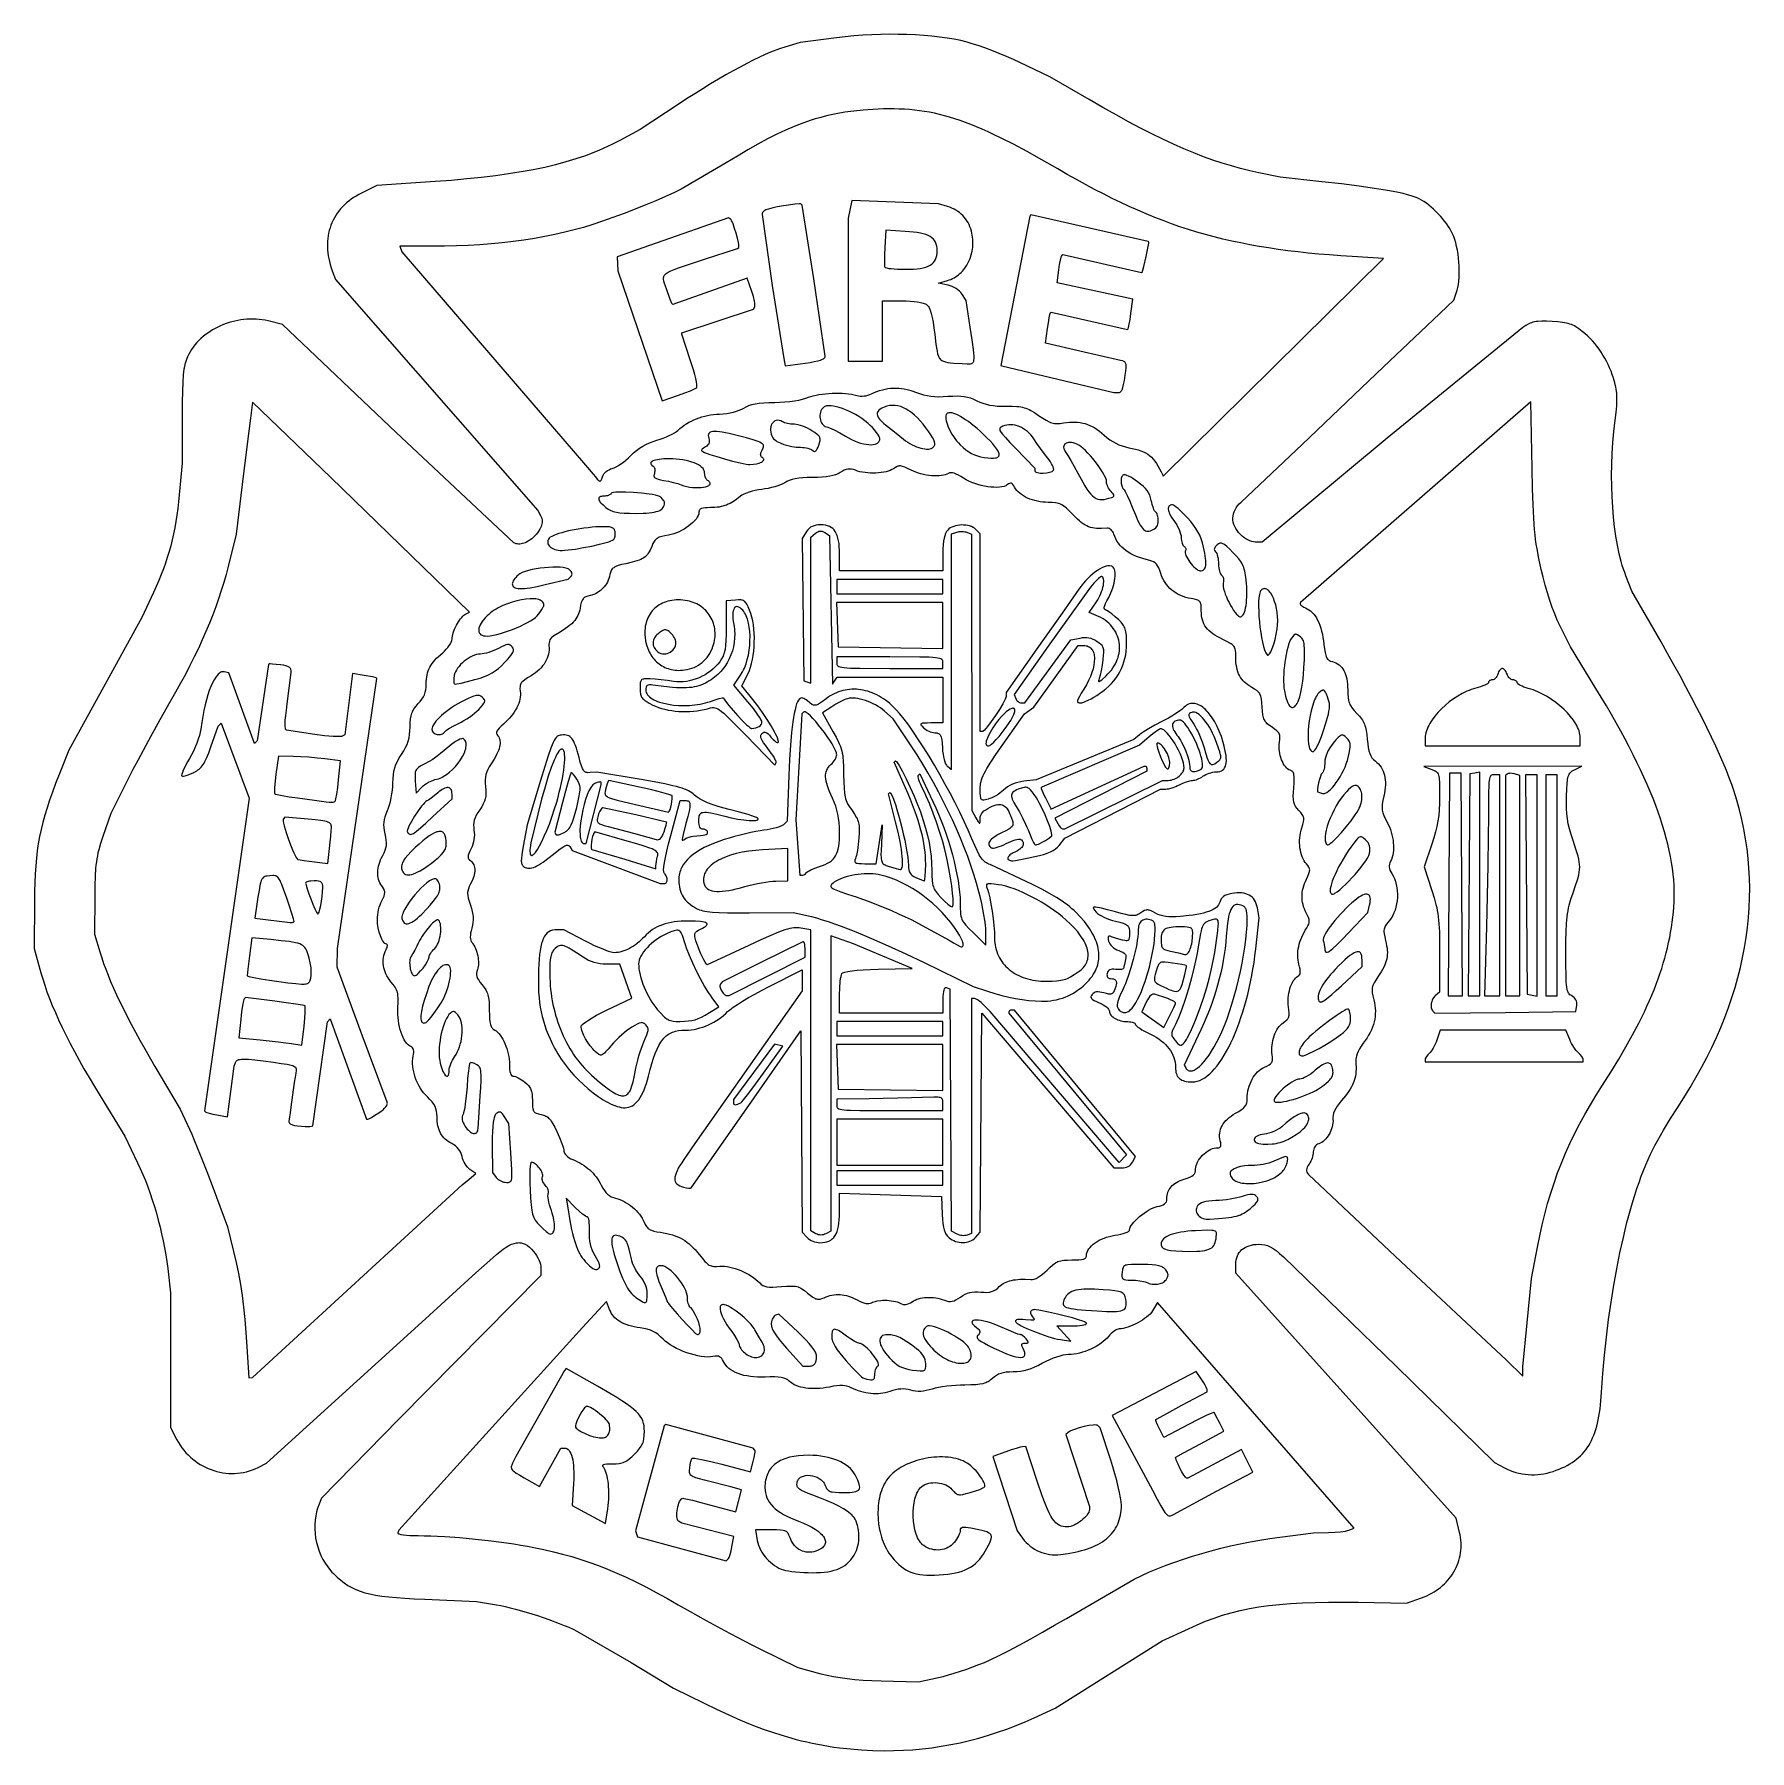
# Model space of a CAD drawing. Header units: millimetres. Extents: x 0.12 to 5.91, y 0.11 to 5.91.
import ezdxf

# ---------------------------------------------------------------- set-up
doc = ezdxf.new("R2010")
doc.units = ezdxf.units.MM
doc.header["$MEASUREMENT"] = 0

msp = doc.modelspace()

# ---------------------------------------------------------------- linework, layer by layer
at = {"flags": 128}
for points in [[(2.98835, 0.114362), (3.020298, 0.114531), (3.052297, 0.115625), (3.084325, 0.117639), (3.116363, 0.120568), (3.148393, 0.124409), (3.180392, 0.129156), (3.212343, 0.134806), (3.244224, 0.141355), (3.276016, 0.148797), (3.3077, 0.157129), (3.339254, 0.166345), (3.37066, 0.176443), (3.401898, 0.187417), (3.432947, 0.199262), (3.463788, 0.211976), (3.494401, 0.225552), (3.565371, 0.258153), (3.926479, 0.484843), (4.015041, 0.526229), (4.044121, 0.539327), (4.072858, 0.551227), (4.101518, 0.56197), (4.130369, 0.571598), (4.159676, 0.580152), (4.189705, 0.587673), (4.220724, 0.594203), (4.252998, 0.599783), (4.286793, 0.604455), (4.322376, 0.608259), (4.360014, 0.611237), (4.399972, 0.61343), (4.442517, 0.61488), (4.487915, 0.615628), (4.536433, 0.615715), (4.588336, 0.615182), (4.751522, 0.612665), (4.80181, 0.630182), (4.810819, 0.633535), (4.819566, 0.637222), (4.828047, 0.641233), (4.836254, 0.645556), (4.844183, 0.650183), (4.851826, 0.655101), (4.859178, 0.660302), (4.866232, 0.665773), (4.872983, 0.671506), (4.879425, 0.677489), (4.885551, 0.683713), (4.891356, 0.690165), (4.896833, 0.696838), (4.901976, 0.703719), (4.906779, 0.710798), (4.911236, 0.718065), (4.915342, 0.72551), (4.919089, 0.733122), (4.922472, 0.74089), (4.925485, 0.748805), (4.928122, 0.756855), (4.930377, 0.765031), (4.932243, 0.773322), (4.933714, 0.781717), (4.934786, 0.790207), (4.93545, 0.79878), (4.935702, 0.807426), (4.935535, 0.816135), (4.934943, 0.824896), (4.933921, 0.833699), (4.932461, 0.842534), (4.930558, 0.851389), (4.919185, 0.8988), (4.174724, 1.72672), (4.174724, 1.757081), (4.175073, 1.764553), (4.17611, 1.771664), (4.177815, 1.778397), (4.180168, 1.784735), (4.18315, 1.790661), (4.186743, 1.796159), (4.190926, 1.801212), (4.195681, 1.805804), (4.200989, 1.809918), (4.20683, 1.813537), (4.213185, 1.816645), (4.220035, 1.819225), (4.227361, 1.821261), (4.235143, 1.822736), (4.243362, 1.823633), (4.252, 1.823935), (4.262685, 1.823527), (4.272441, 1.822153), (4.277108, 1.821034), (4.281708, 1.81959), (4.286294, 1.817792), (4.290923, 1.815614), (4.300525, 1.810001), (4.310955, 1.802529), (4.32265, 1.792972), (4.336049, 1.781108), (4.715853, 1.412953), (5.04856, 1.087625), (5.082397, 1.069402), (5.091616, 1.06477), (5.101114, 1.060644), (5.110862, 1.057026), (5.120828, 1.053918), (5.130983, 1.051323), (5.141297, 1.049242), (5.151738, 1.047678), (5.162277, 1.046633), (5.172884, 1.04611), (5.183528, 1.04611), (5.194179, 1.046636), (5.204807, 1.04769), (5.215382, 1.049275), (5.225873, 1.051392), (5.23625, 1.054045), (5.246483, 1.057234), (5.256807, 1.060911), (5.266724, 1.064772), (5.276239, 1.06883), (5.285361, 1.073097), (5.294096, 1.077583), (5.302452, 1.082302), (5.310436, 1.087264), (5.318055, 1.092482), (5.325317, 1.097968), (5.332228, 1.103733), (5.338796, 1.109789), (5.345028, 1.116147), (5.350931, 1.122821), (5.356513, 1.129821), (5.361781, 1.137159), (5.366741, 1.144848), (5.371402, 1.152899), (5.37577, 1.161323), (5.379853, 1.170133), (5.383657, 1.17934), (5.387191, 1.188957), (5.390461, 1.198995), (5.393474, 1.209465), (5.396238, 1.220381), (5.39876, 1.231752), (5.401047, 1.243593), (5.404946, 1.268725), (5.407993, 1.295873), (5.410244, 1.32513), (5.414642, 1.387623), (5.420056, 1.449384), (5.426452, 1.510247), (5.433795, 1.570045), (5.44205, 1.628614), (5.451182, 1.685787), (5.461156, 1.741399), (5.471937, 1.795284), (5.483489, 1.847275), (5.489544, 1.872509), (5.495779, 1.897208), (5.502189, 1.92135), (5.508771, 1.944916), (5.515519, 1.967883), (5.522429, 1.990233), (5.529498, 2.011943), (5.53672, 2.032994), (5.544092, 2.053364), (5.551608, 2.073033), (5.559265, 2.09198), (5.567058, 2.110184), (5.574983, 2.127625), (5.583035, 2.144281), (5.589973, 2.157647), (5.598585, 2.173367), (5.619462, 2.209565), (5.642936, 2.248262), (5.666275, 2.284845), (5.688081, 2.318767), (5.708869, 2.352689), (5.728638, 2.386608), (5.747389, 2.420522), (5.76512, 2.454428), (5.781831, 2.488323), (5.797521, 2.522203), (5.81219, 2.556067), (5.825838, 2.589911), (5.838464, 2.623731), (5.850066, 2.657527), (5.860646, 2.691293), (5.870202, 2.725028), (5.878734, 2.758729), (5.886241, 2.792392), (5.892723, 2.826015), (5.898179, 2.859595), (5.902609, 2.893129), (5.906012, 2.926614), (5.908388, 2.960047), (5.909736, 2.993425), (5.910056, 3.026745), (5.909347, 3.060005), (5.907608, 3.093202), (5.90484, 3.126331), (5.901041, 3.159392), (5.896212, 3.19238), (5.890351, 3.225294), (5.883458, 3.258129), (5.875532, 3.290883), (5.866574, 3.323553), (5.856582, 3.356136), (5.849559, 3.376745), (5.841204, 3.399237), (5.831565, 3.423515), (5.82069, 3.449482), (5.808625, 3.477041), (5.79542, 3.506094), (5.78112, 3.536545), (5.765774, 3.568297), (5.749429, 3.601253), (5.732132, 3.635314), (5.713932, 3.670386), (5.694876, 3.706369), (5.675011, 3.743168), (5.654385, 3.780685), (5.633045, 3.818823), (5.611039, 3.857485), (5.512405, 4.029328), (5.492193, 4.080449), (5.487941, 4.091708), (5.483876, 4.103488), (5.48, 4.115769), (5.476315, 4.128533), (5.46952, 4.155434), (5.463503, 4.184041), (5.458273, 4.214204), (5.453841, 4.245771), (5.450218, 4.278594), (5.447414, 4.312521), (5.445439, 4.347402), (5.444304, 4.383087), (5.444019, 4.419425), (5.444595, 4.456267), (5.446042, 4.493461), (5.448371, 4.530858), (5.451592, 4.568307), (5.455715, 4.605658), (5.458841, 4.632444), (5.460957, 4.654608), (5.462022, 4.673177), (5.461998, 4.68918), (5.461564, 4.696541), (5.460844, 4.703644), (5.45852, 4.717597), (5.454987, 4.732066), (5.450206, 4.74808), (5.446217, 4.75998), (5.441857, 4.771644), (5.437132, 4.783063), (5.432047, 4.794231), (5.426606, 4.80514), (5.420815, 4.815782), (5.414678, 4.82615), (5.408201, 4.836236), (5.401389, 4.846032), (5.394247, 4.855532), (5.386779, 4.864727), (5.378991, 4.873611), (5.370888, 4.882175), (5.362475, 4.890412), (5.353757, 4.898314), (5.344739, 4.905874), (5.333641, 4.914417), (5.323374, 4.921286), (5.31835, 4.924158), (5.313291, 4.92669), (5.308115, 4.92891), (5.302742, 4.930844), (5.297091, 4.932517), (5.291082, 4.933958), (5.277661, 4.936244), (5.261834, 4.937915), (5.242951, 4.939182), (5.223772, 4.940048), (5.207917, 4.940234), (5.194689, 4.939599), (5.188843, 4.938931), (5.183392, 4.938004), (5.17825, 4.936803), (5.17333, 4.935309), (5.168544, 4.933505), (5.163805, 4.931373), (5.154123, 4.926057), (5.143586, 4.919221), (4.68622, 4.545135), (4.263332, 4.194582), (4.239738, 4.194582), (4.234477, 4.195104), (4.22856, 4.196599), (4.22219, 4.198963), (4.215567, 4.20209), (4.208894, 4.205876), (4.202372, 4.210216), (4.196202, 4.215006), (4.190587, 4.22014), (4.184443, 4.226777), (4.17914, 4.233543), (4.174679, 4.240418), (4.171058, 4.247378), (4.168276, 4.254401), (4.166334, 4.261464), (4.165231, 4.268546), (4.164966, 4.275624), (4.165539, 4.282676), (4.16695, 4.28968), (4.169197, 4.296613), (4.172281, 4.303453), (4.176201, 4.310177), (4.180956, 4.316764), (4.186546, 4.323191), (4.192971, 4.329435), (4.398785, 4.524182), (4.673784, 4.786318), (4.84086, 4.945116), (4.910809, 5.011424), (4.921904, 5.045044), (4.924452, 5.054171), (4.926476, 5.064396), (4.927988, 5.075562), (4.929, 5.087515), (4.929526, 5.1001), (4.929577, 5.11316), (4.929165, 5.126541), (4.928304, 5.140088), (4.927005, 5.153644), (4.925282, 5.167054), (4.923145, 5.180164), (4.920608, 5.192817), (4.917683, 5.204859), (4.914383, 5.216134), (4.910719, 5.226487), (4.906705, 5.235761), (4.902361, 5.244188), (4.897417, 5.252727), (4.891925, 5.261322), (4.885937, 5.269919), (4.879505, 5.278465), (4.87268, 5.286904), (4.865515, 5.295183), (4.858062, 5.303246), (4.850373, 5.311039), (4.842499, 5.318508), (4.834493, 5.325599), (4.826407, 5.332256), (4.818293, 5.338425), (4.810202, 5.344053), (4.802187, 5.349084), (4.7943, 5.353464), (4.786773, 5.356937), (4.777607, 5.360411), (4.766781, 5.363892), (4.754274, 5.367382), (4.740067, 5.370886), (4.724137, 5.374406), (4.706464, 5.377948), (4.687028, 5.381513), (4.642781, 5.388732), (4.591229, 5.396091), (4.532207, 5.403622), (4.465546, 5.411352), (4.324982, 5.426975), (4.253085, 5.441621), (4.221934, 5.448375), (4.190971, 5.455936), (4.16002, 5.464379), (4.128907, 5.473778), (4.097456, 5.484209), (4.065494, 5.495748), (4.032844, 5.508469), (3.999333, 5.522449), (3.964784, 5.537761), (3.929024, 5.554483), (3.891877, 5.572688), (3.853168, 5.592452), (3.812723, 5.61385), (3.770366, 5.636958), (3.725923, 5.661851), (3.679219, 5.688604), (3.547243, 5.764958), (3.445719, 5.813454), (3.42376, 5.823612), (3.400247, 5.833892), (3.375911, 5.844011), (3.351484, 5.853687), (3.327697, 5.862639), (3.305281, 5.870582), (3.284966, 5.877236), (3.267484, 5.882317), (3.246319, 5.887459), (3.223685, 5.892059), (3.199714, 5.896111), (3.174537, 5.899612), (3.148287, 5.902558), (3.121096, 5.904942), (3.093094, 5.906763), (3.064415, 5.908014), (3.035189, 5.908691), (3.005549, 5.908791), (2.975627, 5.908308), (2.945553, 5.907239), (2.915461, 5.905579), (2.885481, 5.903323), (2.855746, 5.900468), (2.826387, 5.897008), (2.704354, 5.881241), (2.651894, 5.865922), (2.637314, 5.861278), (2.621373, 5.855474), (2.604136, 5.848546), (2.585671, 5.84053), (2.566042, 5.83146), (2.545316, 5.821373), (2.523559, 5.810305), (2.500838, 5.798291), (2.47722, 5.785366), (2.452769, 5.771566), (2.427552, 5.756928), (2.401637, 5.741486), (2.375088, 5.725276), (2.347972, 5.708335), (2.320355, 5.690697), (2.292305, 5.672398), (2.163199, 5.587302), (2.09534, 5.550729), (2.067728, 5.53652), (2.039175, 5.523175), (2.024507, 5.516818), (2.009557, 5.510667), (1.978751, 5.498967), (1.946632, 5.48805), (1.913079, 5.477886), (1.877967, 5.468449), (1.841173, 5.45971), (1.802574, 5.451643), (1.762046, 5.444221), (1.719466, 5.437414), (1.67471, 5.431197), (1.627655, 5.42554), (1.578178, 5.420418), (1.526155, 5.415803), (1.471463, 5.411666), (1.274126, 5.397916), (1.223087, 5.372945), (1.213683, 5.368101), (1.204655, 5.362961), (1.196007, 5.357531), (1.187741, 5.35182), (1.179861, 5.345837), (1.172369, 5.339589), (1.16527, 5.333084), (1.158565, 5.326331), (1.152258, 5.319337), (1.146352, 5.312111), (1.140849, 5.30466), (1.135754, 5.296993), (1.131069, 5.289119), (1.126797, 5.281043), (1.122941, 5.272776), (1.119504, 5.264325), (1.116489, 5.255698), (1.1139, 5.246903), (1.111738, 5.237949), (1.110009, 5.228842), (1.108713, 5.219593), (1.107856, 5.210207), (1.107438, 5.200694), (1.107465, 5.191062), (1.107937, 5.181318), (1.10886, 5.171472), (1.110235, 5.16153), (1.112066, 5.151501), (1.114356, 5.141392), (1.117108, 5.131213), (1.120324, 5.120971), (1.124009, 5.110675), (1.135053, 5.081592), (1.818461, 4.301058), (1.828748, 4.281837), (1.830511, 4.277938), (1.831737, 4.273878), (1.832449, 4.26968), (1.832672, 4.265367), (1.832429, 4.260964), (1.831744, 4.256492), (1.83064, 4.251976), (1.829143, 4.247437), (1.827274, 4.242901), (1.825059, 4.238389), (1.819683, 4.229531), (1.813205, 4.221051), (1.805817, 4.213133), (1.797708, 4.205962), (1.789069, 4.199725), (1.78009, 4.194607), (1.775532, 4.192525), (1.770962, 4.190792), (1.766401, 4.189432), (1.761875, 4.188468), (1.757406, 4.187922), (1.75302, 4.187818), (1.748739, 4.188179), (1.744587, 4.189028), (1.740589, 4.190389), (1.736767, 4.192285), (1.340057, 4.564496), (0.955608, 4.929562), (0.907756, 4.941042), (0.89761, 4.943232), (0.887393, 4.944959), (0.877123, 4.946231), (0.866817, 4.947056), (0.856493, 4.947442), (0.846168, 4.947396), (0.835861, 4.946926), (0.825588, 4.94604), (0.815368, 4.944746), (0.805217, 4.943051), (0.795154, 4.940964), (0.785196, 4.938492), (0.775361, 4.935643), (0.765666, 4.932425), (0.756129, 4.928846), (0.746767, 4.924912), (0.737599, 4.920633), (0.728641, 4.916016), (0.719912, 4.911069), (0.711428, 4.905799), (0.703208, 4.900215), (0.695269, 4.894324), (0.687629, 4.888134), (0.680305, 4.881652), (0.673315, 4.874887), (0.666676, 4.867847), (0.660407, 4.860539), (0.654524, 4.85297), (0.649045, 4.84515), (0.643989, 4.837085), (0.639372, 4.828783), (0.635212, 4.820253), (0.632551, 4.814075), (0.630159, 4.807764), (0.628022, 4.80117), (0.626125, 4.794143), (0.624456, 4.78653), (0.623, 4.778182), (0.621744, 4.768948), (0.620675, 4.758678), (0.619041, 4.734425), (0.617989, 4.704219), (0.61741, 4.666853), (0.617195, 4.621123), (0.616974, 4.46117), (0.607031, 4.354535), (0.604617, 4.330581), (0.601914, 4.307492), (0.598896, 4.285179), (0.595541, 4.263548), (0.591825, 4.24251), (0.587723, 4.221974), (0.583211, 4.201848), (0.578266, 4.182041), (0.572864, 4.162463), (0.56698, 4.143022), (0.560592, 4.123627), (0.553674, 4.104187), (0.546203, 4.08461), (0.538156, 4.064807), (0.529507, 4.044686), (0.520234, 4.024155), (0.481258, 3.939793), (0.234668, 3.492366), (0.201759, 3.409663), (0.18991, 3.37937), (0.179187, 3.350783), (0.169537, 3.323641), (0.160911, 3.29768), (0.153257, 3.272639), (0.146523, 3.248255), (0.14066, 3.224265), (0.135614, 3.200408), (0.131337, 3.17642), (0.127775, 3.15204), (0.124879, 3.127005), (0.122596, 3.101053), (0.120877, 3.07392), (0.119669, 3.045346), (0.118922, 3.015067), (0.118585, 2.98282), (0.117866, 2.822868), (0.140179, 2.740468), (0.146079, 2.719949), (0.152868, 2.698679), (0.160544, 2.676663), (0.169105, 2.653905), (0.178547, 2.630412), (0.188869, 2.606189), (0.200068, 2.581241), (0.212141, 2.555572), (0.225085, 2.52919), (0.238899, 2.502098), (0.25358, 2.474302), (0.269125, 2.445807), (0.285531, 2.416618), (0.302797, 2.386742), (0.320919, 2.356182), (0.339895, 2.324945), (0.423342, 2.189148), (0.466694, 2.098856), (0.475687, 2.079496), (0.484407, 2.059461), (0.492837, 2.038812), (0.50096, 2.017609), (0.508758, 1.995914), (0.516214, 1.973788), (0.523311, 1.951291), (0.53003, 1.928485), (0.536356, 1.905431), (0.54227, 1.88219), (0.547755, 1.858823), (0.552794, 1.83539), (0.55737, 1.811954), (0.561464, 1.788574), (0.565061, 1.765313), (0.568141, 1.74223), (0.578214, 1.660085), (0.578214, 1.206884), (0.593831, 1.173974), (0.598808, 1.164131), (0.604221, 1.154644), (0.610049, 1.14552), (0.616274, 1.136766), (0.622876, 1.128389), (0.629835, 1.120396), (0.637133, 1.112795), (0.644751, 1.105592), (0.652668, 1.098795), (0.660866, 1.09241), (0.669326, 1.086445), (0.678029, 1.080907), (0.686954, 1.075803), (0.696083, 1.071141), (0.705397, 1.066926), (0.714876, 1.063167), (0.724501, 1.05987), (0.734254, 1.057043), (0.744113, 1.054692), (0.754061, 1.052825), (0.764079, 1.051449), (0.774146, 1.050571), (0.784244, 1.050199), (0.794353, 1.050338), (0.804454, 1.050997), (0.814528, 1.052182), (0.824556, 1.0539), (0.834518, 1.056159), (0.844395, 1.058966), (0.854168, 1.062328), (0.863818, 1.066252), (0.873325, 1.070745), (0.901848, 1.085204), (1.426447, 1.561337), (1.608896, 1.727435), (1.665873, 1.778329), (1.678346, 1.789194), (1.689997, 1.798738), (1.700893, 1.806973), (1.711098, 1.813908), (1.720678, 1.819553), (1.7297, 1.823919), (1.738228, 1.827014), (1.74633, 1.82885), (1.750241, 1.829299), (1.75407, 1.829436), (1.757825, 1.829264), (1.761514, 1.828783), (1.765146, 1.827995), (1.768728, 1.826901), (1.775779, 1.823798), (1.782731, 1.819487), (1.789651, 1.813976), (1.796603, 1.807276), (1.803655, 1.799397), (1.808697, 1.792889), (1.8134, 1.78582), (1.817662, 1.778415), (1.82138, 1.7709), (1.824451, 1.763502), (1.826772, 1.756447), (1.82824, 1.749961), (1.828752, 1.74427), (1.828752, 1.718969), (1.348221, 1.233036), (1.087154, 0.9663), (1.075583, 0.934868), (1.07324, 0.928047), (1.071181, 0.9211), (1.067907, 0.906876), (1.065737, 0.892289), (1.064651, 0.877434), (1.064625, 0.862403), (1.065639, 0.847291), (1.067669, 0.832191), (1.070695, 0.817197), (1.074693, 0.802402), (1.079641, 0.7879), (1.085518, 0.773785), (1.092302, 0.760151), (1.09997, 0.74709), (1.1085, 0.734697), (1.117871, 0.723065), (1.122864, 0.717563), (1.12806, 0.712288), (1.140459, 0.700593), (1.152564, 0.690076), (1.164633, 0.680665), (1.176926, 0.672286), (1.189701, 0.664868), (1.203218, 0.658337), (1.217735, 0.652621), (1.233512, 0.647647), (1.250807, 0.643343), (1.26988, 0.639636), (1.290988, 0.636453), (1.314392, 0.633721), (1.340351, 0.631369), (1.369122, 0.629322), (1.400966, 0.62751), (1.436141, 0.625858), (1.610635, 0.61832), (1.678494, 0.606986), (1.692711, 0.604363), (1.708207, 0.601049), (1.724787, 0.597109), (1.742256, 0.592607), (1.779074, 0.582172), (1.817098, 0.570257), (1.85476, 0.557375), (1.890496, 0.54404), (1.907153, 0.537362), (1.922741, 0.530763), (1.937065, 0.524307), (1.949928, 0.518058), (2.13266, 0.412105), (2.276614, 0.32583), (2.379859, 0.274385), (2.421852, 0.253935), (2.462647, 0.235055), (2.502389, 0.217706), (2.54122, 0.20185), (2.579284, 0.18745), (2.616725, 0.174469), (2.653685, 0.162868), (2.672029, 0.157573), (2.690308, 0.152609), (2.708537, 0.147972), (2.726737, 0.143656), (2.744923, 0.139657), (2.763115, 0.135971), (2.78133, 0.132591), (2.799586, 0.129515), (2.817901, 0.126736), (2.836294, 0.124251), (2.87338, 0.120141), (2.91099, 0.117148), (2.949265, 0.115234), (2.98835, 0.114362)], [(2.069327, 4.44305), (2.075297, 4.445048), (2.082307, 4.448382), (2.090099, 4.452874), (2.098418, 4.458345), (2.107007, 4.464618), (2.11561, 4.471514), (2.12397, 4.478856), (2.131831, 4.486466), (2.141248, 4.495502), (2.151077, 4.503797), (2.16134, 4.511364), (2.172059, 4.518215), (2.183254, 4.524363), (2.194948, 4.529822), (2.207162, 4.534603), (2.219918, 4.53872), (2.230679, 4.542103), (2.241487, 4.545974), (2.252049, 4.550198), (2.262073, 4.554639), (2.27127, 4.55916), (2.279346, 4.563626), (2.286011, 4.567901), (2.290973, 4.571849), (2.297838, 4.577934), (2.305007, 4.583686), (2.312471, 4.589101), (2.320217, 4.594174), (2.328236, 4.598902), (2.336517, 4.60328), (2.345049, 4.607304), (2.353821, 4.610969), (2.362824, 4.614273), (2.372046, 4.617209), (2.381477, 4.619775), (2.391106, 4.621967), (2.400922, 4.623779), (2.410915, 4.625208), (2.421074, 4.626249), (2.431388, 4.626899), (2.443815, 4.62774), (2.455959, 4.629143), (2.46765, 4.631066), (2.478718, 4.633467), (2.488992, 4.636305), (2.498301, 4.639538), (2.506475, 4.643123), (2.513343, 4.64702), (2.521202, 4.651534), (2.530075, 4.655358), (2.540207, 4.658538), (2.551845, 4.661117), (2.565235, 4.663142), (2.580623, 4.664659), (2.598254, 4.665711), (2.618376, 4.666345), (2.635643, 4.666972), (2.652654, 4.668116), (2.669106, 4.669732), (2.684698, 4.671774), (2.699128, 4.674198), (2.712092, 4.676958), (2.723288, 4.680011), (2.732415, 4.683309), (2.739878, 4.686123), (2.748285, 4.688636), (2.757512, 4.690843), (2.767433, 4.69274), (2.777924, 4.694322), (2.788859, 4.695584), (2.800113, 4.696522), (2.811561, 4.69713), (2.823078, 4.697404), (2.834538, 4.697338), (2.845816, 4.696929), (2.856788, 4.696171), (2.867328, 4.695059), (2.87731, 4.693589), (2.88661, 4.691756), (2.895103, 4.689555), (2.900828, 4.688225), (2.90691, 4.687496), (2.913243, 4.687357), (2.919721, 4.687795), (2.92624, 4.688799), (2.932693, 4.690358), (2.938974, 4.692459), (2.944979, 4.695091), (2.954035, 4.699322), (2.963112, 4.703037), (2.972211, 4.706235), (2.981337, 4.708917), (2.990492, 4.711084), (2.999677, 4.712734), (3.008897, 4.713869), (3.018153, 4.714488), (3.027448, 4.714592), (3.036785, 4.71418), (3.046167, 4.713253), (3.055595, 4.711811), (3.065073, 4.709853), (3.074604, 4.707381), (3.084189, 4.704393), (3.093832, 4.700891), (3.10707, 4.696089), (3.119784, 4.692233), (3.132287, 4.689281), (3.144891, 4.687193), (3.157909, 4.685928), (3.171654, 4.685444), (3.186439, 4.685701), (3.202576, 4.686658), (3.219248, 4.6877), (3.233782, 4.688047), (3.246603, 4.687635), (3.258138, 4.686399), (3.268813, 4.684275), (3.279055, 4.681199), (3.28929, 4.677107), (3.299944, 4.671932), (3.310008, 4.667144), (3.320438, 4.663118), (3.331402, 4.659821), (3.343069, 4.657224), (3.355606, 4.655293), (3.369182, 4.653999), (3.383964, 4.653309), (3.400121, 4.653192), (3.41918, 4.653158), (3.43501, 4.652504), (3.441975, 4.651869), (3.448448, 4.650989), (3.454534, 4.649834), (3.460337, 4.648375), (3.465963, 4.64658), (3.471517, 4.644422), (3.477103, 4.641868), (3.482828, 4.63889), (3.49511, 4.631542), (3.509204, 4.622137), (3.522868, 4.612983), (3.53447, 4.605893), (3.544591, 4.600691), (3.549278, 4.598745), (3.553813, 4.597205), (3.558268, 4.596051), (3.562715, 4.59526), (3.567229, 4.59481), (3.57188, 4.594681), (3.581887, 4.595295), (3.593318, 4.596928), (3.603472, 4.598429), (3.613269, 4.59943), (3.622738, 4.599922), (3.631912, 4.599896), (3.64082, 4.599343), (3.649494, 4.598253), (3.657963, 4.596617), (3.666258, 4.594427), (3.674411, 4.591672), (3.682452, 4.588344), (3.690411, 4.584433), (3.698319, 4.579931), (3.706207, 4.574827), (3.714106, 4.569113), (3.722046, 4.56278), (3.730057, 4.555818), (3.739675, 4.547629), (3.749487, 4.54027), (3.759505, 4.533733), (3.769741, 4.528013), (3.780209, 4.523103), (3.79092, 4.518996), (3.801887, 4.515687), (3.813122, 4.513169), (3.824908, 4.510818), (3.835686, 4.508323), (3.845542, 4.505616), (3.854559, 4.502627), (3.862821, 4.49929), (3.870413, 4.495534), (3.877419, 4.491294), (3.883923, 4.486498), (3.890009, 4.481081), (3.895761, 4.474973), (3.901264, 4.468106), (3.906602, 4.460412), (3.911858, 4.451823), (3.917117, 4.44227), (3.922464, 4.431684), (3.927982, 4.419999), (3.929082, 4.417604), (4.67397, 5.151898), (4.567334, 5.158523), (4.528994, 5.16107), (4.491644, 5.163894), (4.455233, 5.167011), (4.419709, 5.170435), (4.38502, 5.174184), (4.351113, 5.178271), (4.317937, 5.182712), (4.285439, 5.187524), (4.253568, 5.192721), (4.222272, 5.198319), (4.191498, 5.204334), (4.161194, 5.210781), (4.131308, 5.217675), (4.101788, 5.225032), (4.072583, 5.232868), (4.043639, 5.241197), (4.014905, 5.250036), (3.98633, 5.2594), (3.95786, 5.269305), (3.929444, 5.279766), (3.901029, 5.290798), (3.872564, 5.302417), (3.843997, 5.314638), (3.815275, 5.327478), (3.786347, 5.340951), (3.75716, 5.355073), (3.727662, 5.36986), (3.697801, 5.385326), (3.667526, 5.401488), (3.636783, 5.418361), (3.605522, 5.435961), (3.57369, 5.454302), (3.520366, 5.484949), (3.470558, 5.512665), (3.423919, 5.537562), (3.380105, 5.559749), (3.359149, 5.569861), (3.33877, 5.579338), (3.318923, 5.588193), (3.299567, 5.59644), (3.280658, 5.604093), (3.262152, 5.611167), (3.244006, 5.617674), (3.226178, 5.623628), (3.208624, 5.629045), (3.191301, 5.633937), (3.174165, 5.638318), (3.157174, 5.642203), (3.140283, 5.645604), (3.123451, 5.648537), (3.106634, 5.651014), (3.089788, 5.653051), (3.07287, 5.65466), (3.055838, 5.655856), (3.038648, 5.656652), (3.021256, 5.657062), (3.00362, 5.657101), (2.985696, 5.656782), (2.967441, 5.656118), (2.948813, 5.655125), (2.916377, 5.652729), (2.885239, 5.649548), (2.855167, 5.645497), (2.825925, 5.64049), (2.797279, 5.634442), (2.768995, 5.627266), (2.754916, 5.62323), (2.740839, 5.618879), (2.712577, 5.609194), (2.683974, 5.598126), (2.654796, 5.585589), (2.62481, 5.571498), (2.593781, 5.555767), (2.561475, 5.538311), (2.527657, 5.519045), (2.492094, 5.497883), (2.454551, 5.47474), (2.302234, 5.386185), (2.277234, 5.374037), (2.248607, 5.360966), (2.21694, 5.347211), (2.182817, 5.333011), (2.146822, 5.318603), (2.109541, 5.304227), (2.071558, 5.290121), (2.033458, 5.276523), (2.00357, 5.266545), (1.972809, 5.257189), (1.941197, 5.248456), (1.908753, 5.240352), (1.875498, 5.232877), (1.841453, 5.226036), (1.806637, 5.219831), (1.771071, 5.214265), (1.734776, 5.209341), (1.697771, 5.205063), (1.660078, 5.201433), (1.621716, 5.198453), (1.582706, 5.196128), (1.543069, 5.19446), (1.502824, 5.193452), (1.461992, 5.193108), (1.352126, 5.193074), (1.358588, 5.1743), (1.979011, 4.454179), (2.004346, 4.424058), (2.012593, 4.414333), (2.01892, 4.40727), (2.023683, 4.402772), (2.02559, 4.401455), (2.027238, 4.400743), (2.028674, 4.400625), (2.029942, 4.401089), (2.031085, 4.402122), (2.032149, 4.403713), (2.034216, 4.40852), (2.036498, 4.415413), (2.038422, 4.420013), (2.041176, 4.424459), (2.044656, 4.428666), (2.048759, 4.432546), (2.053381, 4.436011), (2.058419, 4.438975), (2.063769, 4.441351), (2.069327, 4.44305)], [(2.720958, 4.798901), (2.737452, 4.801328), (2.75148, 4.803821), (2.763125, 4.806408), (2.772468, 4.809116), (2.779591, 4.811974), (2.782346, 4.813468), (2.784577, 4.815009), (2.786295, 4.816602), (2.787509, 4.818249), (2.78823, 4.819955), (2.788468, 4.821722), (2.749742, 5.083663), (2.711016, 5.331922), (2.707253, 5.335685), (2.705188, 5.336213), (2.70073, 5.336265), (2.685752, 5.335062), (2.664547, 5.332318), (2.639344, 5.328278), (2.622061, 5.325087), (2.607976, 5.32204), (2.596813, 5.319018), (2.588297, 5.315897), (2.584946, 5.314262), (2.582153, 5.312557), (2.579884, 5.310767), (2.578105, 5.308877), (2.576782, 5.306872), (2.575879, 5.304735), (2.575362, 5.302453), (2.575198, 5.30001), (2.609258, 5.061077), (2.648383, 4.814501), (2.653447, 4.789762), (2.720958, 4.798901)], [(3.251361, 4.797341), (3.267212, 4.796345), (3.273509, 4.796269), (3.27878, 4.796747), (3.283071, 4.797983), (3.284863, 4.798949), (3.286426, 4.800182), (3.287767, 4.801705), (3.288891, 4.803546), (3.289804, 4.80573), (3.29051, 4.808282), (3.29133, 4.814592), (3.291394, 4.822681), (3.290747, 4.832753), (3.289436, 4.845012), (3.284999, 4.876909), (3.278443, 4.920007), (3.264673, 5.010467), (3.250191, 5.032569), (3.246625, 5.037156), (3.24203, 5.041719), (3.236596, 5.046139), (3.230516, 5.050295), (3.223979, 5.054067), (3.217178, 5.057334), (3.210303, 5.059977), (3.203547, 5.061876), (3.171385, 5.069081), (3.201001, 5.077548), (3.206852, 5.079411), (3.212545, 5.081603), (3.218074, 5.084112), (3.223433, 5.086928), (3.228617, 5.090038), (3.23362, 5.093431), (3.238437, 5.097097), (3.243062, 5.101023), (3.24749, 5.105199), (3.251715, 5.109612), (3.255731, 5.114253), (3.259533, 5.119108), (3.266474, 5.129419), (3.272493, 5.140455), (3.277545, 5.152124), (3.281586, 5.164337), (3.284573, 5.177002), (3.286459, 5.190028), (3.287202, 5.203324), (3.287131, 5.210046), (3.286757, 5.216801), (3.286075, 5.223578), (3.28508, 5.230366), (3.283765, 5.237153), (3.282126, 5.243929), (3.279813, 5.25173), (3.277121, 5.259203), (3.274053, 5.266346), (3.270612, 5.273154), (3.266801, 5.279625), (3.262623, 5.285756), (3.258081, 5.291544), (3.253178, 5.296986), (3.247917, 5.302079), (3.242301, 5.306819), (3.236332, 5.311204), (3.230014, 5.31523), (3.22335, 5.318895), (3.216343, 5.322195), (3.208995, 5.325127), (3.201309, 5.327689), (3.171385, 5.33674), (2.878091, 5.347944), (2.866021, 5.287592), (2.866021, 4.805311), (2.98235, 4.805311), (2.98235, 5.008887), (3.048356, 5.008887), (3.06231, 5.008648), (3.075792, 5.007961), (3.088521, 5.006867), (3.100213, 5.005407), (3.110586, 5.003623), (3.119359, 5.001556), (3.126249, 4.999248), (3.1289, 4.998016), (3.130973, 4.99674), (3.133155, 4.994871), (3.135248, 4.992508), (3.137259, 4.989629), (3.139193, 4.986213), (3.142854, 4.977682), (3.14628, 4.966742), (3.149516, 4.95322), (3.152611, 4.936942), (3.155611, 4.917736), (3.158564, 4.895429), (3.162496, 4.863182), (3.164243, 4.8503), (3.166058, 4.839352), (3.1681, 4.830171), (3.170529, 4.822587), (3.173507, 4.81643), (3.175251, 4.813834), (3.177192, 4.811531), (3.17935, 4.809501), (3.181745, 4.807722), (3.184397, 4.806173), (3.187326, 4.804832), (3.194095, 4.802694), (3.202212, 4.801137), (3.211837, 4.799992), (3.22313, 4.799091), (3.251361, 4.797341)], [(2.292585, 4.690138), (2.314255, 4.697986), (2.333138, 4.705548), (2.347204, 4.711966), (2.351796, 4.714475), (2.354424, 4.716376), (2.355043, 4.717594), (2.355349, 4.719654), (2.355064, 4.726109), (2.353656, 4.735359), (2.351214, 4.747019), (2.347827, 4.760703), (2.343583, 4.776029), (2.338569, 4.792612), (2.332876, 4.810068), (2.303763, 4.896194), (2.303763, 4.900646), (2.545924, 4.981346), (2.550691, 4.989059), (2.55134, 4.991514), (2.551349, 4.995554), (2.550761, 5.000966), (2.549618, 5.007536), (2.545836, 5.023297), (2.540344, 5.041129), (2.52523, 5.085486), (2.273589, 4.997053), (2.270692, 5.000546), (2.268356, 5.005534), (2.264137, 5.016533), (2.252446, 5.050064), (2.246268, 5.06809), (2.244074, 5.07535), (2.242781, 5.081679), (2.242545, 5.084549), (2.242621, 5.087253), (2.243037, 5.089812), (2.243823, 5.092249), (2.245006, 5.094587), (2.246616, 5.096846), (2.248682, 5.09905), (2.251231, 5.10122), (2.257898, 5.105548), (2.266846, 5.110009), (2.278306, 5.114778), (2.292506, 5.120034), (2.33005, 5.132714), (2.381316, 5.149468), (2.492798, 5.186026), (2.496559, 5.189272), (2.496976, 5.189941), (2.497224, 5.191058), (2.497245, 5.194513), (2.496694, 5.199401), (2.495638, 5.205484), (2.492288, 5.220281), (2.487749, 5.237002), (2.482574, 5.253742), (2.477315, 5.2686), (2.474826, 5.274727), (2.472524, 5.27967), (2.470477, 5.28319), (2.468755, 5.28505), (2.461912, 5.289279), (2.085646, 5.158067), (2.087847, 5.110675), (2.238311, 4.671465), (2.292585, 4.690138)], [(3.77427, 4.699383), (3.779663, 4.699501), (3.78199, 4.699997), (3.784104, 4.700854), (3.786028, 4.702123), (3.787785, 4.703856), (3.7894, 4.706103), (3.790896, 4.708917), (3.793629, 4.716449), (3.796174, 4.726863), (3.798723, 4.740571), (3.801466, 4.757985), (3.803427, 4.771858), (3.804549, 4.782637), (3.804686, 4.790779), (3.804339, 4.794004), (3.803691, 4.796743), (3.802723, 4.799053), (3.801416, 4.80099), (3.799753, 4.802612), (3.797715, 4.803977), (3.79244, 4.806165), (3.785445, 4.808012), (3.647729, 4.839575), (3.532734, 4.865877), (3.539303, 4.915394), (3.542067, 4.934835), (3.544737, 4.951161), (3.547008, 4.96266), (3.5479, 4.966063), (3.548577, 4.967618), (3.551283, 4.970324), (3.809366, 4.911732), (3.811608, 4.914263), (3.812999, 4.919113), (3.815128, 4.930449), (3.817707, 4.946579), (3.820445, 4.965812), (3.82704, 5.014831), (3.571494, 5.070257), (3.57748, 5.113935), (3.580096, 5.131186), (3.582793, 5.145867), (3.585253, 5.156425), (3.586295, 5.159671), (3.587159, 5.161304), (3.59085, 5.164996), (3.856476, 5.104254), (3.859362, 5.107464), (3.860218, 5.109237), (3.861408, 5.112884), (3.864557, 5.12471), (3.872318, 5.158889), (3.878959, 5.192617), (3.880707, 5.203879), (3.880987, 5.207159), (3.880793, 5.20851), (3.879054, 5.20965), (3.482999, 5.299497), (3.479455, 5.294862), (3.38109, 4.791103), (3.384655, 4.789474), (3.762724, 4.700091), (3.77427, 4.699383)], [(3.166538, 5.17886), (3.166224, 5.186811), (3.165253, 5.194119), (3.163582, 5.200809), (3.161167, 5.206907), (3.157964, 5.21244), (3.15393, 5.217434), (3.14902, 5.221914), (3.143192, 5.225907), (3.136401, 5.229438), (3.128603, 5.232534), (3.119756, 5.235221), (3.109815, 5.237525), (3.098736, 5.239472), (3.086476, 5.241088), (3.072992, 5.242398), (3.058239, 5.24343), (2.993563, 5.247214), (2.989883, 5.188638), (2.98873, 5.165321), (2.98831, 5.145134), (2.98863, 5.130237), (2.98907, 5.125448), (2.989696, 5.122792), (2.99039, 5.122052), (2.991727, 5.121332), (2.996191, 5.119969), (3.002807, 5.118734), (3.011294, 5.117657), (3.02137, 5.116768), (3.032753, 5.116095), (3.045163, 5.11567), (3.058318, 5.115522), (3.072887, 5.115712), (3.086233, 5.116298), (3.098396, 5.117303), (3.109413, 5.118749), (3.119325, 5.120659), (3.12817, 5.123057), (3.135987, 5.125965), (3.142815, 5.129406), (3.148694, 5.133402), (3.153662, 5.137977), (3.157759, 5.143154), (3.161024, 5.148955), (3.163494, 5.155403), (3.165211, 5.162521), (3.166212, 5.170333), (3.166538, 5.17886)], [(1.585684, 2.043668), (1.609203, 2.062511), (1.588875, 2.076749), (1.58466, 2.080206), (1.580475, 2.084585), (1.576429, 2.089707), (1.572632, 2.095394), (1.569193, 2.101468), (1.566222, 2.10775), (1.56383, 2.114062), (1.562125, 2.120226), (1.560203, 2.127076), (1.55753, 2.133621), (1.554142, 2.139814), (1.550074, 2.145611), (1.545362, 2.150967), (1.540041, 2.155837), (1.534147, 2.160176), (1.527715, 2.163938), (1.521403, 2.167432), (1.51555, 2.171153), (1.51015, 2.175115), (1.505194, 2.17933), (1.500677, 2.183812), (1.496591, 2.188574), (1.492928, 2.193629), (1.489681, 2.19899), (1.486844, 2.204671), (1.484408, 2.210684), (1.482366, 2.217042), (1.480713, 2.223759), (1.479439, 2.230848), (1.478538, 2.238321), (1.478003, 2.246193), (1.477826, 2.254476), (1.477458, 2.264139), (1.476273, 2.27293), (1.47415, 2.281097), (1.470967, 2.28889), (1.466603, 2.296558), (1.460934, 2.304349), (1.453841, 2.312514), (1.445202, 2.321301), (1.438629, 2.328148), (1.432428, 2.335532), (1.42662, 2.34339), (1.421229, 2.351655), (1.416277, 2.360263), (1.411786, 2.369149), (1.40778, 2.378246), (1.404281, 2.387491), (1.401312, 2.396817), (1.398896, 2.40616), (1.397055, 2.415455), (1.395812, 2.424636), (1.395189, 2.433639), (1.39521, 2.442397), (1.395897, 2.450846), (1.397273, 2.458921), (1.398494, 2.465472), (1.399104, 2.471263), (1.3991, 2.476313), (1.398477, 2.480643), (1.39723, 2.484271), (1.395354, 2.487218), (1.392845, 2.489505), (1.389698, 2.491149), (1.38483, 2.493653), (1.380109, 2.497321), (1.375566, 2.502068), (1.371228, 2.507809), (1.367124, 2.514459), (1.363282, 2.521932), (1.35973, 2.530143), (1.356498, 2.539007), (1.353614, 2.548439), (1.351106, 2.558352), (1.349003, 2.568663), (1.347334, 2.579285), (1.346126, 2.590134), (1.345409, 2.601123), (1.34521, 2.612168), (1.345559, 2.623184), (1.346324, 2.63984), (1.346387, 2.653537), (1.345572, 2.664933), (1.344781, 2.669973), (1.343703, 2.674684), (1.342319, 2.679147), (1.340605, 2.683445), (1.338539, 2.68766), (1.3361, 2.691873), (1.330013, 2.700624), (1.322168, 2.710353), (1.317183, 2.716676), (1.312707, 2.723176), (1.308743, 2.729829), (1.305296, 2.73661), (1.302368, 2.743492), (1.299965, 2.750451), (1.29809, 2.757461), (1.296746, 2.764496), (1.295939, 2.771532), (1.295671, 2.778543), (1.295946, 2.785503), (1.296769, 2.792387), (1.298143, 2.79917), (1.300072, 2.805827), (1.302561, 2.812331), (1.305612, 2.818658), (1.307455, 2.822425), (1.308839, 2.825939), (1.30976, 2.829123), (1.310209, 2.831901), (1.31018, 2.834195), (1.309669, 2.835929), (1.308667, 2.837026), (1.307168, 2.837409), (1.304568, 2.837941), (1.301914, 2.839482), (1.299235, 2.84195), (1.296563, 2.845261), (1.293928, 2.849333), (1.291361, 2.854085), (1.288893, 2.859432), (1.286554, 2.865292), (1.282388, 2.878223), (1.279108, 2.892216), (1.277877, 2.899405), (1.276959, 2.906611), (1.276386, 2.913752), (1.276189, 2.920746), (1.276493, 2.928156), (1.277366, 2.936207), (1.278745, 2.944641), (1.280571, 2.953201), (1.282781, 2.961629), (1.285314, 2.969668), (1.28811, 2.977061), (1.291107, 2.983549), (1.295512, 2.992372), (1.29866, 2.999643), (1.300548, 3.005772), (1.301177, 3.01117), (1.30102, 3.013724), (1.300548, 3.01625), (1.29866, 3.021423), (1.295512, 3.027101), (1.291107, 3.033695), (1.287706, 3.038974), (1.284787, 3.044415), (1.282349, 3.050015), (1.280391, 3.055774), (1.278914, 3.061689), (1.277918, 3.06776), (1.277403, 3.073983), (1.277368, 3.080358), (1.277814, 3.086883), (1.27874, 3.093556), (1.280146, 3.100376), (1.282033, 3.107341), (1.284401, 3.114448), (1.287248, 3.121698), (1.290576, 3.129087), (1.294384, 3.136615), (1.299079, 3.145987), (1.302643, 3.154552), (1.305117, 3.162675), (1.306541, 3.170721), (1.306958, 3.179053), (1.306408, 3.188037), (1.304932, 3.198038), (1.30257, 3.209419), (1.300241, 3.220764), (1.298793, 3.230948), (1.298264, 3.240338), (1.298692, 3.249304), (1.300116, 3.258213), (1.302573, 3.267434), (1.306102, 3.277335), (1.310741, 3.288284), (1.314244, 3.297155), (1.317539, 3.307563), (1.320553, 3.319126), (1.323211, 3.331465), (1.32544, 3.344199), (1.327165, 3.356948), (1.328312, 3.369332), (1.328807, 3.380971), (1.329294, 3.396011), (1.330425, 3.409365), (1.332326, 3.421456), (1.335126, 3.43271), (1.33895, 3.443549), (1.343927, 3.454398), (1.350183, 3.46568), (1.357846, 3.47782), (1.365312, 3.489673), (1.371479, 3.500811), (1.376448, 3.511562), (1.380323, 3.522255), (1.383206, 3.533218), (1.3852, 3.54478), (1.386406, 3.557268), (1.386928, 3.571012), (1.387386, 3.585252), (1.388402, 3.597388), (1.390121, 3.607834), (1.392688, 3.617004), (1.394334, 3.621239), (1.396247, 3.625311), (1.400944, 3.633168), (1.406923, 3.640989), (1.41433, 3.649187), (1.421127, 3.656763), (1.426811, 3.664202), (1.43145, 3.671672), (1.435112, 3.679337), (1.437863, 3.687363), (1.439772, 3.695914), (1.440906, 3.705156), (1.441332, 3.715255), (1.441561, 3.72362), (1.442109, 3.731538), (1.443001, 3.739053), (1.44426, 3.746214), (1.44591, 3.753063), (1.447975, 3.759649), (1.450479, 3.766016), (1.453446, 3.77221), (1.456901, 3.778276), (1.460866, 3.784261), (1.465366, 3.790211), (1.470425, 3.79617), (1.476067, 3.802185), (1.482316, 3.808302), (1.496729, 3.821022), (1.503058, 3.826692), (1.508962, 3.832732), (1.514313, 3.838956), (1.51898, 3.845177), (1.522836, 3.851211), (1.525749, 3.856871), (1.527592, 3.861971), (1.528235, 3.866326), (1.528523, 3.871278), (1.529356, 3.876679), (1.530687, 3.882442), (1.53247, 3.888477), (1.537203, 3.901011), (1.543184, 3.91357), (1.550037, 3.925444), (1.553675, 3.930902), (1.557391, 3.935922), (1.56114, 3.940416), (1.564873, 3.944294), (1.568545, 3.947468), (1.572108, 3.94985), (1.586899, 3.958127), (1.118833, 4.4127), (0.854495, 4.667197), (0.847367, 4.612654), (0.836417, 4.524609), (0.820101, 4.389519), (0.799964, 4.220927), (0.772435, 4.111922), (0.765322, 4.084953), (0.757583, 4.057911), (0.749207, 4.030769), (0.740181, 4.003499), (0.730496, 3.976075), (0.720138, 3.948469), (0.709096, 3.920654), (0.697358, 3.892603), (0.684914, 3.86429), (0.67175, 3.835686), (0.657856, 3.806765), (0.643221, 3.7775), (0.627831, 3.747863), (0.611676, 3.717828), (0.594744, 3.687367), (0.577024, 3.656453), (0.541574, 3.594237), (0.503362, 3.525083), (0.466982, 3.457418), (0.450914, 3.426776), (0.437027, 3.399667), (0.375911, 3.27849), (0.349391, 3.200938), (0.341545, 3.177142), (0.335379, 3.15593), (0.332861, 3.145816), (0.330687, 3.135775), (0.32883, 3.125616), (0.327266, 3.115148), (0.325968, 3.10418), (0.324912, 3.092522), (0.323421, 3.066367), (0.322589, 3.035156), (0.322212, 2.997362), (0.321553, 2.871338), (0.339936, 2.808327), (0.34542, 2.790513), (0.351714, 2.77188), (0.35882, 2.752427), (0.366739, 2.732154), (0.375469, 2.711059), (0.385012, 2.689143), (0.395367, 2.666405), (0.406536, 2.642844), (0.418518, 2.618459), (0.431314, 2.59325), (0.444924, 2.567216), (0.459348, 2.540356), (0.474587, 2.512671), (0.490641, 2.484158), (0.525195, 2.424651), (0.610772, 2.279998), (0.641936, 2.21214), (0.649184, 2.195837), (0.657856, 2.175465), (0.678165, 2.125771), (0.700252, 2.06958), (0.721506, 2.013411), (0.769911, 1.88254), (0.790165, 1.800141), (0.799037, 1.762272), (0.806783, 1.725224), (0.813508, 1.68824), (0.819319, 1.650564), (0.824323, 1.611439), (0.828626, 1.57011), (0.832335, 1.525819), (0.835556, 1.477812), (0.84182, 1.3736), (0.854495, 1.374671), (1.562165, 2.024825), (1.585684, 2.043668)], [(2.932515, 4.595806), (2.92269, 4.603774), (2.912358, 4.611331), (2.901643, 4.618433), (2.890664, 4.625036), (2.879545, 4.631098), (2.868407, 4.636574), (2.857371, 4.64142), (2.846561, 4.645594), (2.836096, 4.64905), (2.826101, 4.651746), (2.816695, 4.653638), (2.808001, 4.654683), (2.80014, 4.654835), (2.793235, 4.654053), (2.790179, 4.653297), (2.787408, 4.652291), (2.784936, 4.65103), (2.78278, 4.649507), (2.779303, 4.646056), (2.776437, 4.642055), (2.774168, 4.637603), (2.77248, 4.632799), (2.771361, 4.627744), (2.770794, 4.622535), (2.770766, 4.617272), (2.771262, 4.612055), (2.772268, 4.606983), (2.773769, 4.602154), (2.77575, 4.597668), (2.778198, 4.593625), (2.781097, 4.590123), (2.784434, 4.587262), (2.788193, 4.585141), (2.792361, 4.583859), (2.796996, 4.582583), (2.80312, 4.580284), (2.81879, 4.573136), (2.837265, 4.563453), (2.856445, 4.55227), (2.86687, 4.546227), (2.877328, 4.540875), (2.887721, 4.53622), (2.897951, 4.532271), (2.907922, 4.529035), (2.917536, 4.526522), (2.926696, 4.524737), (2.935304, 4.523691), (2.943264, 4.523389), (2.950479, 4.523841), (2.95685, 4.525054), (2.96228, 4.527036), (2.964613, 4.528318), (2.966674, 4.529796), (2.968451, 4.531469), (2.969932, 4.53334), (2.971105, 4.535409), (2.971959, 4.537677), (2.972479, 4.540145), (2.972656, 4.542815), (2.972447, 4.544891), (2.971836, 4.547259), (2.969488, 4.55276), (2.965776, 4.559102), (2.960864, 4.566067), (2.954918, 4.573437), (2.948101, 4.580995), (2.940579, 4.588524), (2.932515, 4.595806)], [(3.137978, 4.566806), (3.128307, 4.580264), (3.118687, 4.592617), (3.109115, 4.603868), (3.099589, 4.614018), (3.090106, 4.623068), (3.080663, 4.631019), (3.071258, 4.637874), (3.061888, 4.643634), (3.05255, 4.6483), (3.043243, 4.651874), (3.033962, 4.654357), (3.024705, 4.65575), (3.01547, 4.656056), (3.006255, 4.655275), (2.997055, 4.65341), (2.987869, 4.650461), (2.982092, 4.648023), (2.977122, 4.64541), (2.97296, 4.642622), (2.969607, 4.639658), (2.967062, 4.636518), (2.965324, 4.633203), (2.964395, 4.629712), (2.964274, 4.626045), (2.964961, 4.622202), (2.966457, 4.618182), (2.96876, 4.613986), (2.971872, 4.609614), (2.975791, 4.605064), (2.98052, 4.600338), (2.986056, 4.595435), (2.9924, 4.590354), (3.022341, 4.566961), (3.052988, 4.542382), (3.060071, 4.536905), (3.06734, 4.531858), (3.074733, 4.527259), (3.082189, 4.523124), (3.089646, 4.51947), (3.097042, 4.516312), (3.104317, 4.513666), (3.111407, 4.51155), (3.118251, 4.50998), (3.124789, 4.508971), (3.130957, 4.50854), (3.136695, 4.508704), (3.141941, 4.509479), (3.146633, 4.51088), (3.150709, 4.512925), (3.154108, 4.51563), (3.155599, 4.51731), (3.156789, 4.519087), (3.157673, 4.520985), (3.158242, 4.523025), (3.158489, 4.525231), (3.158408, 4.527624), (3.157233, 4.533062), (3.154659, 4.53952), (3.150629, 4.547177), (3.145088, 4.556213), (3.137978, 4.566806)], [(5.158761, 1.558854), (5.173388, 1.708047), (5.193362, 1.81424), (5.200936, 1.852316), (5.209177, 1.889489), (5.218118, 1.925842), (5.227792, 1.961455), (5.238232, 1.996411), (5.24947, 2.030793), (5.261541, 2.064682), (5.274476, 2.09816), (5.288308, 2.13131), (5.303072, 2.164214), (5.318799, 2.196953), (5.335523, 2.229609), (5.353276, 2.262266), (5.372092, 2.295005), (5.392003, 2.327907), (5.413043, 2.361056), (5.441375, 2.405503), (5.467745, 2.44856), (5.492194, 2.490327), (5.514764, 2.530907), (5.535495, 2.570403), (5.554428, 2.608917), (5.563233, 2.627837), (5.571603, 2.64655), (5.579545, 2.665069), (5.587063, 2.683405), (5.594163, 2.701573), (5.600848, 2.719585), (5.607125, 2.737453), (5.612999, 2.755191), (5.618474, 2.772811), (5.623556, 2.790326), (5.62825, 2.807749), (5.632561, 2.825092), (5.636494, 2.842368), (5.640055, 2.859591), (5.643248, 2.876772), (5.646078, 2.893926), (5.648551, 2.911063), (5.650672, 2.928198), (5.652446, 2.945343), (5.653878, 2.96251), (5.654912, 2.980486), (5.655386, 2.998686), (5.655298, 3.017118), (5.654642, 3.035794), (5.653416, 3.054725), (5.651615, 3.07392), (5.649236, 3.09339), (5.646275, 3.113146), (5.642729, 3.133198), (5.638593, 3.153556), (5.633863, 3.174232), (5.628538, 3.195235), (5.622611, 3.216576), (5.61608, 3.238265), (5.608941, 3.260313), (5.601191, 3.282731), (5.592824, 3.305528), (5.583839, 3.328715), (5.57423, 3.352304), (5.563995, 3.376303), (5.55313, 3.400725), (5.54163, 3.425578), (5.529492, 3.450874), (5.516713, 3.476623), (5.503289, 3.502836), (5.489215, 3.529522), (5.474488, 3.556694), (5.459105, 3.58436), (5.443062, 3.612531), (5.426354, 3.641219), (5.390933, 3.700184), (5.304861, 3.840748), (5.268825, 3.913454), (5.260435, 3.931496), (5.251986, 3.951808), (5.24359, 3.974053), (5.235358, 3.997894), (5.227403, 4.022995), (5.219834, 4.049018), (5.212764, 4.075629), (5.206304, 4.102489), (5.198362, 4.138688), (5.192073, 4.171339), (5.189472, 4.187173), (5.187193, 4.203128), (5.185206, 4.219539), (5.183479, 4.236743), (5.181983, 4.255076), (5.180687, 4.274873), (5.178574, 4.320204), (5.176895, 4.375426), (5.175406, 4.443225), (5.170994, 4.667632), (4.402535, 3.998204), (4.393686, 3.990118), (4.392349, 3.988256), (4.392094, 3.986175), (4.392866, 3.983932), (4.394609, 3.981589), (4.397268, 3.979204), (4.400787, 3.976838), (4.405112, 3.974548), (4.410186, 3.972395), (4.416217, 3.969678), (4.422005, 3.966215), (4.427542, 3.962023), (4.432818, 3.95712), (4.437824, 3.951523), (4.442553, 3.94525), (4.446994, 3.938318), (4.451139, 3.930746), (4.45498, 3.92255), (4.458506, 3.913748), (4.46171, 3.904357), (4.464583, 3.894396), (4.467115, 3.883881), (4.469297, 3.87283), (4.471122, 3.861261), (4.472579, 3.849191), (4.474323, 3.833992), (4.476203, 3.82184), (4.478411, 3.812343), (4.479698, 3.808469), (4.481139, 3.805112), (4.482757, 3.802223), (4.484577, 3.799754), (4.486623, 3.797655), (4.488918, 3.795878), (4.491487, 3.794374), (4.494354, 3.793094), (4.501075, 3.79101), (4.507306, 3.789122), (4.513141, 3.786688), (4.51858, 3.783709), (4.523621, 3.780186), (4.528263, 3.776121), (4.532507, 3.771515), (4.53635, 3.76637), (4.539792, 3.760688), (4.542832, 3.754469), (4.54547, 3.747717), (4.547704, 3.740431), (4.549534, 3.732614), (4.550959, 3.724268), (4.551977, 3.715393), (4.552589, 3.705991), (4.552793, 3.696065), (4.553041, 3.681943), (4.553917, 3.670037), (4.555619, 3.659827), (4.556842, 3.655197), (4.558346, 3.650797), (4.560156, 3.646563), (4.562297, 3.64243), (4.56767, 3.634208), (4.574663, 3.625615), (4.583476, 3.616133), (4.592115, 3.606757), (4.599151, 3.597919), (4.602129, 3.593549), (4.604781, 3.589129), (4.60713, 3.584599), (4.609203, 3.579897), (4.611023, 3.574962), (4.612616, 3.569733), (4.615218, 3.558145), (4.617207, 3.544643), (4.618781, 3.528738), (4.62025, 3.513829), (4.622055, 3.501102), (4.62429, 3.490294), (4.627053, 3.48114), (4.630438, 3.473376), (4.634543, 3.466737), (4.639463, 3.46096), (4.645294, 3.455779), (4.651136, 3.450832), (4.656428, 3.445607), (4.661175, 3.440092), (4.665379, 3.434274), (4.669042, 3.428144), (4.672168, 3.421688), (4.67476, 3.414895), (4.67682, 3.407753), (4.678351, 3.400251), (4.679356, 3.392376), (4.679838, 3.384118), (4.6798, 3.375464), (4.679245, 3.366402), (4.678175, 3.356921), (4.676594, 3.347009), (4.674505, 3.336655), (4.671389, 3.321771), (4.669378, 3.309476), (4.668564, 3.299043), (4.668635, 3.294299), (4.66904, 3.289747), (4.669791, 3.285299), (4.6709, 3.280862), (4.674238, 3.271661), (4.679146, 3.261418), (4.685718, 3.249408), (4.689905, 3.241437), (4.693659, 3.233121), (4.696975, 3.224525), (4.699847, 3.215715), (4.702268, 3.206756), (4.704234, 3.197716), (4.705738, 3.188658), (4.706773, 3.17965), (4.707336, 3.170757), (4.707418, 3.162044), (4.707016, 3.153578), (4.706122, 3.145425), (4.704731, 3.13765), (4.702837, 3.130318), (4.700434, 3.123496), (4.697516, 3.11725), (4.694991, 3.111946), (4.693305, 3.106938), (4.692472, 3.102097), (4.692504, 3.097293), (4.693412, 3.092399), (4.69521, 3.087285), (4.697911, 3.081822), (4.701526, 3.075883), (4.706441, 3.067429), (4.710614, 3.05828), (4.714049, 3.048544), (4.716752, 3.038328), (4.718729, 3.02774), (4.719983, 3.016886), (4.72052, 3.005876), (4.720346, 2.994815), (4.719465, 2.983813), (4.717883, 2.972975), (4.715605, 2.96241), (4.712636, 2.952224), (4.70898, 2.942527), (4.704644, 2.933424), (4.699632, 2.925024), (4.69395, 2.917433), (4.686838, 2.908679), (4.681506, 2.901138), (4.679471, 2.897643), (4.677839, 2.894234), (4.676594, 2.890841), (4.675724, 2.887391), (4.675214, 2.883812), (4.675049, 2.880031), (4.675699, 2.871578), (4.677562, 2.861455), (4.680523, 2.849085), (4.68261, 2.840293), (4.684269, 2.831962), (4.685486, 2.824029), (4.686247, 2.816427), (4.686538, 2.809091), (4.686347, 2.801955), (4.685658, 2.794954), (4.684458, 2.788021), (4.682734, 2.781092), (4.68047, 2.774101), (4.677655, 2.766982), (4.674272, 2.75967), (4.67031, 2.752099), (4.665754, 2.744204), (4.654804, 2.727178), (4.647403, 2.71595), (4.641858, 2.706483), (4.639743, 2.702202), (4.638048, 2.69811), (4.636756, 2.694124), (4.635853, 2.690161), (4.635325, 2.686136), (4.635155, 2.681967), (4.635833, 2.672859), (4.637767, 2.662169), (4.640837, 2.649227), (4.642996, 2.639594), (4.644587, 2.630089), (4.645604, 2.6207), (4.646044, 2.611411), (4.645905, 2.602207), (4.645182, 2.593075), (4.643872, 2.583999), (4.641971, 2.574965), (4.639476, 2.565959), (4.636383, 2.556966), (4.632689, 2.547971), (4.62839, 2.53896), (4.623483, 2.529919), (4.617964, 2.520833), (4.611829, 2.511687), (4.605076, 2.502467), (4.598111, 2.492858), (4.592398, 2.483858), (4.587866, 2.475265), (4.584446, 2.466878), (4.582067, 2.458494), (4.58066, 2.449911), (4.580154, 2.440926), (4.58048, 2.431338), (4.580915, 2.422871), (4.58096, 2.4147), (4.580602, 2.406785), (4.579823, 2.399086), (4.578608, 2.391561), (4.576941, 2.384171), (4.574806, 2.376876), (4.572186, 2.369635), (4.569066, 2.362408), (4.56543, 2.355154), (4.561261, 2.347834), (4.556544, 2.340406), (4.551263, 2.332831), (4.545402, 2.325069), (4.531875, 2.308819), (4.523988, 2.299424), (4.517416, 2.290665), (4.512109, 2.282434), (4.508017, 2.274622), (4.50509, 2.267121), (4.503279, 2.259822), (4.502533, 2.252618), (4.502804, 2.245398), (4.503105, 2.239373), (4.502791, 2.233167), (4.501901, 2.226844), (4.500472, 2.220469), (4.498542, 2.214107), (4.496148, 2.207821), (4.493328, 2.201677), (4.490119, 2.195739), (4.48656, 2.190072), (4.482688, 2.184739), (4.47854, 2.179806), (4.474154, 2.175337), (4.469568, 2.171397), (4.46482, 2.16805), (4.459946, 2.165361), (4.454985, 2.163394), (4.451068, 2.161746), (4.447505, 2.159441), (4.444347, 2.156555), (4.441648, 2.153165), (4.439458, 2.149347), (4.437829, 2.145177), (4.436814, 2.140733), (4.436464, 2.136091), (4.436175, 2.131374), (4.435347, 2.126177), (4.434038, 2.120669), (4.432305, 2.115021), (4.430207, 2.109405), (4.427803, 2.10399), (4.425149, 2.098949), (4.422305, 2.094451), (4.418608, 2.088844), (4.415901, 2.083908), (4.414175, 2.079491), (4.413419, 2.075444), (4.413622, 2.071617), (4.414773, 2.06786), (4.416864, 2.064022), (4.419882, 2.059955), (4.732134, 1.766216), (5.088392, 1.432906), (5.144133, 1.379054), (5.144133, 1.40966), (5.158761, 1.558854)], [(2.743786, 4.570672), (2.73669, 4.574967), (2.729014, 4.57898), (2.721, 4.582623), (2.712892, 4.585807), (2.704933, 4.588444), (2.697368, 4.590445), (2.69044, 4.591723), (2.684392, 4.592189), (2.678731, 4.592395), (2.67291, 4.592929), (2.661455, 4.594834), (2.656153, 4.596134), (2.651354, 4.597616), (2.647227, 4.599246), (2.643935, 4.600986), (2.638375, 4.603889), (2.633029, 4.605509), (2.627953, 4.605942), (2.623202, 4.605281), (2.618832, 4.603623), (2.614899, 4.601061), (2.61146, 4.59769), (2.608569, 4.593605), (2.606282, 4.588901), (2.604657, 4.583673), (2.603747, 4.578016), (2.603609, 4.572023), (2.6043, 4.565791), (2.605874, 4.559413), (2.608387, 4.552984), (2.611896, 4.5466), (2.614245, 4.543549), (2.617356, 4.540532), (2.621165, 4.537574), (2.625606, 4.534694), (2.630616, 4.531917), (2.636129, 4.529264), (2.648409, 4.524421), (2.661928, 4.520343), (2.676171, 4.517209), (2.683402, 4.516052), (2.69062, 4.515198), (2.697761, 4.514669), (2.70476, 4.514488), (2.711272, 4.514275), (2.717759, 4.513665), (2.724049, 4.5127), (2.729971, 4.511424), (2.735353, 4.509879), (2.740025, 4.508108), (2.743813, 4.506154), (2.746548, 4.504059), (2.749266, 4.501856), (2.75186, 4.500846), (2.75312, 4.500798), (2.754363, 4.501059), (2.756808, 4.502523), (2.75923, 4.505267), (2.76166, 4.50932), (2.764132, 4.51471), (2.76668, 4.521467), (2.769471, 4.530094), (2.771046, 4.537153), (2.771316, 4.54023), (2.771207, 4.543075), (2.770695, 4.545744), (2.769753, 4.548289), (2.768358, 4.550765), (2.766484, 4.553225), (2.7612, 4.558314), (2.753701, 4.563986), (2.743786, 4.570672)], [(3.321512, 4.559308), (3.311297, 4.568854), (3.301159, 4.577852), (3.291155, 4.586269), (3.281343, 4.594072), (3.271779, 4.601229), (3.262521, 4.607709), (3.253626, 4.613478), (3.245152, 4.618505), (3.237156, 4.622757), (3.229695, 4.626202), (3.222826, 4.628807), (3.216608, 4.630541), (3.211096, 4.631371), (3.206349, 4.631264), (3.202424, 4.630189), (3.200788, 4.629278), (3.199379, 4.628113), (3.198221, 4.626714), (3.197283, 4.625064), (3.196045, 4.621064), (3.19562, 4.616216), (3.195965, 4.610624), (3.197036, 4.60439), (3.198788, 4.597618), (3.201178, 4.590411), (3.204162, 4.582872), (3.207696, 4.575105), (3.211735, 4.567212), (3.216237, 4.559297), (3.221156, 4.551463), (3.22645, 4.543814), (3.232073, 4.536452), (3.237983, 4.52948), (3.244135, 4.523003), (3.254069, 4.513629), (3.263599, 4.50565), (3.272956, 4.498943), (3.28237, 4.493388), (3.292073, 4.488862), (3.302296, 4.485244), (3.31327, 4.482411), (3.325225, 4.480241), (3.337248, 4.478688), (3.347641, 4.477892), (3.356405, 4.477878), (3.363538, 4.478669), (3.366492, 4.479373), (3.369038, 4.480286), (3.371176, 4.481413), (3.372905, 4.482755), (3.374226, 4.484315), (3.375138, 4.486097), (3.375641, 4.488103), (3.375736, 4.490336), (3.375421, 4.492799), (3.374697, 4.495495), (3.37202, 4.501597), (3.367705, 4.508665), (3.36175, 4.516723), (3.354155, 4.525793), (3.344917, 4.535898), (3.334036, 4.547062), (3.321512, 4.559308)], [(3.539803, 4.478391), (3.528162, 4.493177), (3.515428, 4.510336), (3.503144, 4.527739), (3.49285, 4.543257), (3.488069, 4.550161), (3.482797, 4.556604), (3.477086, 4.562562), (3.470994, 4.568014), (3.464576, 4.572938), (3.457885, 4.57731), (3.450979, 4.581108), (3.443911, 4.58431), (3.436738, 4.586893), (3.429513, 4.588836), (3.422294, 4.590114), (3.415135, 4.590707), (3.40809, 4.590592), (3.401216, 4.589746), (3.394568, 4.588146), (3.3882, 4.585771), (3.382104, 4.582621), (3.379957, 4.580957), (3.378479, 4.579113), (3.377724, 4.577002), (3.377743, 4.574533), (3.378588, 4.571617), (3.380311, 4.568165), (3.382964, 4.564087), (3.386598, 4.559294), (3.39702, 4.547204), (3.411993, 4.531179), (3.431931, 4.510506), (3.496137, 4.444376), (3.496137, 4.435808), (3.496297, 4.434724), (3.496764, 4.433716), (3.498543, 4.43193), (3.501323, 4.430446), (3.504952, 4.429262), (3.509276, 4.428374), (3.514145, 4.427779), (3.524907, 4.427453), (3.536021, 4.428258), (3.54133, 4.429076), (3.54627, 4.430167), (3.55069, 4.431527), (3.554438, 4.433154), (3.557361, 4.435043), (3.559307, 4.437191), (3.5598, 4.438367), (3.560019, 4.439828), (3.559671, 4.443521), (3.558343, 4.448101), (3.556115, 4.453399), (3.553067, 4.459246), (3.549279, 4.465473), (3.544831, 4.471911), (3.539803, 4.478391)], [(2.576206, 4.479935), (2.57375, 4.481807), (2.571961, 4.483987), (2.570838, 4.486499), (2.570382, 4.489363), (2.570591, 4.492603), (2.571463, 4.49624), (2.572999, 4.500296), (2.575198, 4.504794), (2.578933, 4.512545), (2.579973, 4.515844), (2.580319, 4.518841), (2.579864, 4.5216), (2.578503, 4.524183), (2.576129, 4.526653), (2.572636, 4.529074), (2.567918, 4.531507), (2.561869, 4.534016), (2.545351, 4.539511), (2.522232, 4.546063), (2.491662, 4.554173), (2.463627, 4.5611), (2.451577, 4.563715), (2.440787, 4.56576), (2.431219, 4.567229), (2.422834, 4.56812), (2.415594, 4.568429), (2.409461, 4.568151), (2.404395, 4.567282), (2.40036, 4.565819), (2.397315, 4.563757), (2.395223, 4.561094), (2.394045, 4.557824), (2.393743, 4.553944), (2.394279, 4.549449), (2.395613, 4.544337), (2.396718, 4.539834), (2.397096, 4.53559), (2.396748, 4.53161), (2.39568, 4.527902), (2.393892, 4.524474), (2.391389, 4.521332), (2.388172, 4.518483), (2.384245, 4.515934), (2.3779, 4.511866), (2.373421, 4.507949), (2.372009, 4.506186), (2.371217, 4.504629), (2.371098, 4.503332), (2.371702, 4.502351), (2.375339, 4.500144), (2.381331, 4.497429), (2.399107, 4.490836), (2.422483, 4.483291), (2.448911, 4.475515), (2.475845, 4.468225), (2.500735, 4.462142), (2.521037, 4.457985), (2.52867, 4.456852), (2.534201, 4.456472), (2.54606, 4.457142), (2.556777, 4.458875), (2.565979, 4.461463), (2.569896, 4.463013), (2.573293, 4.464698), (2.576125, 4.466493), (2.578346, 4.468371), (2.579907, 4.470306), (2.580764, 4.472274), (2.580869, 4.474246), (2.580175, 4.476198), (2.578637, 4.478103), (2.576206, 4.479935)], [(3.756174, 4.345381), (3.759475, 4.346689), (3.761768, 4.348151), (3.763041, 4.349852), (3.763284, 4.351877), (3.762487, 4.354308), (3.76064, 4.357232), (3.757731, 4.360733), (3.753751, 4.364894), (3.750685, 4.368316), (3.747825, 4.372198), (3.745233, 4.376405), (3.742972, 4.380804), (3.741105, 4.385259), (3.739693, 4.389637), (3.738801, 4.393804), (3.738489, 4.397624), (3.73829, 4.400285), (3.737706, 4.403283), (3.735461, 4.410188), (3.731911, 4.41814), (3.727214, 4.426936), (3.721527, 4.436378), (3.715007, 4.446262), (3.707811, 4.456389), (3.700097, 4.466558), (3.692022, 4.476567), (3.683742, 4.486216), (3.675416, 4.495304), (3.6672, 4.50363), (3.659252, 4.510993), (3.651729, 4.517192), (3.644787, 4.522026), (3.638585, 4.525294), (3.632197, 4.527679), (3.626153, 4.529372), (3.620494, 4.530404), (3.615262, 4.530804), (3.610496, 4.530604), (3.606238, 4.529832), (3.602527, 4.528518), (3.599405, 4.526693), (3.596913, 4.524386), (3.59509, 4.521626), (3.593977, 4.518445), (3.593615, 4.514872), (3.594045, 4.510937), (3.595307, 4.506669), (3.597442, 4.502099), (3.600491, 4.497256), (3.607355, 4.486566), (3.617302, 4.469801), (3.629, 4.449261), (3.641117, 4.427241), (3.657905, 4.397014), (3.665309, 4.384563), (3.672204, 4.373781), (3.678702, 4.364588), (3.684915, 4.356902), (3.690956, 4.350645), (3.696938, 4.345736), (3.702974, 4.342095), (3.709175, 4.339642), (3.715655, 4.338296), (3.722526, 4.337978), (3.729901, 4.338608), (3.737892, 4.340105), (3.746613, 4.342389), (3.756174, 4.345381)], [(2.39101, 4.403006), (2.389062, 4.404603), (2.387246, 4.406856), (2.385599, 4.409659), (2.384163, 4.412909), (2.382977, 4.416503), (2.382081, 4.420337), (2.381514, 4.424306), (2.381316, 4.428308), (2.38116, 4.430763), (2.3807, 4.433184), (2.37889, 4.437912), (2.375946, 4.44247), (2.371926, 4.446835), (2.366888, 4.450982), (2.360891, 4.45489), (2.353993, 4.458535), (2.346253, 4.461894), (2.337728, 4.464944), (2.328479, 4.467663), (2.318562, 4.470026), (2.308037, 4.472011), (2.296963, 4.473595), (2.285396, 4.474756), (2.273397, 4.475469), (2.261023, 4.475711), (2.243187, 4.475209), (2.22806, 4.473773), (2.221585, 4.472736), (2.215873, 4.471505), (2.210953, 4.470092), (2.206854, 4.46851), (2.203605, 4.466772), (2.201233, 4.464891), (2.199769, 4.46288), (2.199241, 4.460752), (2.199677, 4.45852), (2.201106, 4.456197), (2.203557, 4.453796), (2.207058, 4.45133), (2.209, 4.44969), (2.210585, 4.447448), (2.211795, 4.444704), (2.212613, 4.441558), (2.213018, 4.43811), (2.212993, 4.43446), (2.21252, 4.430709), (2.211578, 4.426955), (2.210317, 4.421859), (2.210099, 4.419643), (2.210185, 4.417626), (2.210595, 4.415791), (2.211352, 4.414123), (2.212477, 4.412603), (2.213991, 4.411217), (2.218273, 4.408776), (2.224369, 4.406668), (2.232451, 4.404759), (2.24269, 4.402919), (2.25875, 4.399875), (2.275248, 4.396019), (2.290243, 4.391845), (2.301796, 4.387847), (2.31104, 4.384577), (2.320753, 4.382032), (2.330731, 4.380177), (2.340767, 4.378978), (2.350657, 4.378399), (2.360194, 4.378406), (2.369174, 4.378964), (2.377391, 4.380037), (2.38464, 4.381591), (2.390714, 4.383592), (2.39541, 4.386003), (2.397176, 4.387352), (2.398521, 4.388791), (2.399418, 4.390315), (2.399842, 4.39192), (2.399767, 4.393601), (2.399167, 4.395355), (2.398017, 4.397177), (2.396292, 4.399062), (2.393964, 4.401006), (2.39101, 4.403006)], [(2.990258, 1.635193), (2.997101, 1.635016), (3.004231, 1.634451), (3.011439, 1.63354), (3.018516, 1.632323), (3.025252, 1.630841), (3.031438, 1.629135), (3.036864, 1.627246), (3.04132, 1.625215), (3.046466, 1.622784), (3.051346, 1.621193), (3.056078, 1.620455), (3.060778, 1.620585), (3.065565, 1.621596), (3.070555, 1.623504), (3.075867, 1.626321), (3.081616, 1.630062), (3.086473, 1.633106), (3.091818, 1.635798), (3.097604, 1.638137), (3.103783, 1.640118), (3.110306, 1.641741), (3.117124, 1.643004), (3.124191, 1.643902), (3.131456, 1.644436), (3.138873, 1.644601), (3.146393, 1.644397), (3.153967, 1.64382), (3.161547, 1.642868), (3.169086, 1.641539), (3.176534, 1.639831), (3.183843, 1.637741), (3.190966, 1.635268), (3.198332, 1.632771), (3.204983, 1.63126), (3.211195, 1.63079), (3.217246, 1.631414), (3.223411, 1.633186), (3.229967, 1.636161), (3.23719, 1.640394), (3.245358, 1.645938), (3.253177, 1.651096), (3.260871, 1.655292), (3.268609, 1.658566), (3.276563, 1.66096), (3.284905, 1.662516), (3.293806, 1.663275), (3.303436, 1.663279), (3.313969, 1.662569), (3.325049, 1.661762), (3.334611, 1.661674), (3.34294, 1.66239), (3.350323, 1.663993), (3.357044, 1.666569), (3.36339, 1.670203), (3.369645, 1.674979), (3.376096, 1.680981), (3.380132, 1.684719), (3.384454, 1.68814), (3.389077, 1.691247), (3.394014, 1.694044), (3.39928, 1.696534), (3.404889, 1.69872), (3.410853, 1.700605), (3.417188, 1.702191), (3.423907, 1.703483), (3.431024, 1.704483), (3.438553, 1.705193), (3.446508, 1.705618), (3.463751, 1.705623), (3.482864, 1.704522), (3.485279, 1.704497), (3.48791, 1.704794), (3.49375, 1.706312), (3.500243, 1.708992), (3.50725, 1.712752), (3.514633, 1.71751), (3.522251, 1.723183), (3.529965, 1.729688), (3.537636, 1.736943), (3.54808, 1.747053), (3.557256, 1.754974), (3.561567, 1.758196), (3.565799, 1.760967), (3.570031, 1.763321), (3.574342, 1.76529), (3.578811, 1.766906), (3.583518, 1.768202), (3.588543, 1.76921), (3.593963, 1.769961), (3.606309, 1.770827), (3.621191, 1.771058), (3.634263, 1.771228), (3.645002, 1.771774), (3.65359, 1.772752), (3.660209, 1.774216), (3.665041, 1.776222), (3.666844, 1.777445), (3.668268, 1.778825), (3.669335, 1.780367), (3.67007, 1.782079), (3.670494, 1.783968), (3.670631, 1.78604), (3.671146, 1.79161), (3.672656, 1.797191), (3.675102, 1.802745), (3.678431, 1.80823), (3.682584, 1.813608), (3.687507, 1.818839), (3.693143, 1.823882), (3.699435, 1.828698), (3.706328, 1.833247), (3.713766, 1.837488), (3.721692, 1.841383), (3.730049, 1.844891), (3.738783, 1.847971), (3.747837, 1.850586), (3.757154, 1.852693), (3.766679, 1.854255), (3.776782, 1.855822), (3.786121, 1.857716), (3.794515, 1.85987), (3.801786, 1.862219), (3.807754, 1.864698), (3.812239, 1.86724), (3.815061, 1.869781), (3.815793, 1.87103), (3.816042, 1.872255), (3.816215, 1.874382), (3.816724, 1.876667), (3.818685, 1.881653), (3.821798, 1.887107), (3.825935, 1.892919), (3.830968, 1.898982), (3.83677, 1.905186), (3.843214, 1.911424), (3.850171, 1.917587), (3.857514, 1.923567), (3.865117, 1.929256), (3.87285, 1.934545), (3.880587, 1.939326), (3.8882, 1.943491), (3.895561, 1.946931), (3.902543, 1.949538), (3.909019, 1.951204), (3.91739, 1.95302), (3.924397, 1.955098), (3.930115, 1.957497), (3.934622, 1.960275), (3.937993, 1.963491), (3.940307, 1.967204), (3.941638, 1.971471), (3.942065, 1.976351), (3.942287, 1.982535), (3.942953, 1.988443), (3.944067, 1.994076), (3.94563, 1.999439), (3.947646, 2.004533), (3.950117, 2.009361), (3.953044, 2.013927), (3.956432, 2.018234), (3.960282, 2.022283), (3.964597, 2.026079), (3.969379, 2.029624), (3.974631, 2.032921), (3.980356, 2.035973), (3.986555, 2.038782), (3.993232, 2.041352), (4.000388, 2.043686), (4.010951, 2.047083), (4.019505, 2.050416), (4.026235, 2.053852), (4.031327, 2.057557), (4.033316, 2.059563), (4.034964, 2.061698), (4.036296, 2.063983), (4.037333, 2.06644), (4.038619, 2.071952), (4.039006, 2.078397), (4.039469, 2.083942), (4.040804, 2.089712), (4.042934, 2.095628), (4.045781, 2.101609), (4.049267, 2.107574), (4.053313, 2.113443), (4.057843, 2.119136), (4.062778, 2.124571), (4.068039, 2.129669), (4.07355, 2.134348), (4.079231, 2.138529), (4.085006, 2.14213), (4.090796, 2.145071), (4.096522, 2.147271), (4.102108, 2.14865), (4.107475, 2.149128), (4.113278, 2.149341), (4.117788, 2.150069), (4.121091, 2.151444), (4.122315, 2.152416), (4.12327, 2.1536), (4.123964, 2.155012), (4.12441, 2.15667), (4.124595, 2.160786), (4.123911, 2.166082), (4.122441, 2.172691), (4.121027, 2.179546), (4.120248, 2.186298), (4.120102, 2.192939), (4.120584, 2.199462), (4.121692, 2.205863), (4.123421, 2.212133), (4.125768, 2.218267), (4.128729, 2.224258), (4.132302, 2.2301), (4.136481, 2.235787), (4.141265, 2.241312), (4.146649, 2.246668), (4.15263, 2.25185), (4.159204, 2.25685), (4.166368, 2.261663), (4.174119, 2.266282), (4.184897, 2.272616), (4.193623, 2.278438), (4.200486, 2.283987), (4.203279, 2.286734), (4.205677, 2.289503), (4.207704, 2.292324), (4.209384, 2.295226), (4.21074, 2.298239), (4.211797, 2.301394), (4.213106, 2.308247), (4.2135, 2.316024), (4.213782, 2.324717), (4.214614, 2.333326), (4.215974, 2.341808), (4.217837, 2.350122), (4.220182, 2.358226), (4.222987, 2.366081), (4.226228, 2.373643), (4.229882, 2.380871), (4.233928, 2.387725), (4.238342, 2.394162), (4.243102, 2.400141), (4.248186, 2.405621), (4.253569, 2.410561), (4.259231, 2.414918), (4.265148, 2.418652), (4.271297, 2.421721), (4.28019, 2.425824), (4.287129, 2.429685), (4.292297, 2.433592), (4.294273, 2.435653), (4.295875, 2.437833), (4.297124, 2.440168), (4.298045, 2.442695), (4.298659, 2.445449), (4.298989, 2.448466), (4.298888, 2.455433), (4.297924, 2.463885), (4.297036, 2.471937), (4.296659, 2.480058), (4.296776, 2.488197), (4.297369, 2.496302), (4.29842, 2.50432), (4.299911, 2.5122), (4.301824, 2.519891), (4.304142, 2.527339), (4.306846, 2.534493), (4.309919, 2.541302), (4.313343, 2.547714), (4.317099, 2.553675), (4.321171, 2.559136), (4.32554, 2.564043), (4.330189, 2.568345), (4.335099, 2.57199), (4.341981, 2.576805), (4.347278, 2.581387), (4.349371, 2.583709), (4.351114, 2.586115), (4.352524, 2.588651), (4.353616, 2.591364), (4.354406, 2.594301), (4.354909, 2.597511), (4.355117, 2.604932), (4.354368, 2.614005), (4.352785, 2.625106), (4.351835, 2.63275), (4.351378, 2.640578), (4.351391, 2.648518), (4.351852, 2.656498), (4.35274, 2.664444), (4.354032, 2.672285), (4.355706, 2.679948), (4.357741, 2.687359), (4.360113, 2.694448), (4.362802, 2.70114), (4.365785, 2.707365), (4.36904, 2.713048), (4.372545, 2.718118), (4.376277, 2.722502), (4.380216, 2.726127), (4.384338, 2.728921), (4.387724, 2.731253), (4.390243, 2.734074), (4.39191, 2.737535), (4.392738, 2.741789), (4.39274, 2.746988), (4.39193, 2.753285), (4.390321, 2.760833), (4.387927, 2.769784), (4.38626, 2.776541), (4.38506, 2.783533), (4.384321, 2.790735), (4.384039, 2.798123), (4.384208, 2.805673), (4.384822, 2.81336), (4.385877, 2.82116), (4.387367, 2.829048), (4.389288, 2.837001), (4.391633, 2.844992), (4.394397, 2.853), (4.397576, 2.860998), (4.401164, 2.868962), (4.405156, 2.876869), (4.409546, 2.884693), (4.41433, 2.892411), (4.418225, 2.898788), (4.420976, 2.904427), (4.422571, 2.909687), (4.423002, 2.914925), (4.422256, 2.920499), (4.420324, 2.926768), (4.417196, 2.934091), (4.41286, 2.942824), (4.40945, 2.94983), (4.4065, 2.956782), (4.404009, 2.963696), (4.401977, 2.970585), (4.400406, 2.977466), (4.399293, 2.984352), (4.398641, 2.991258), (4.398448, 2.998199), (4.398716, 3.005191), (4.399443, 3.012247), (4.40063, 3.019383), (4.402278, 3.026613), (4.404385, 3.033952), (4.406953, 3.041415), (4.409982, 3.049017), (4.41347, 3.056773), (4.418271, 3.067147), (4.421693, 3.075445), (4.423733, 3.082138), (4.424233, 3.085029), (4.424386, 3.087694), (4.424191, 3.090192), (4.423648, 3.092582), (4.422757, 3.094922), (4.421517, 3.097272), (4.417987, 3.102231), (4.413056, 3.10793), (4.409013, 3.112937), (4.405344, 3.118576), (4.402057, 3.124786), (4.399159, 3.131505), (4.396659, 3.138673), (4.394563, 3.146229), (4.39288, 3.154112), (4.391618, 3.162261), (4.390784, 3.170614), (4.390386, 3.179112), (4.390431, 3.187693), (4.390928, 3.196296), (4.391884, 3.20486), (4.393307, 3.213324), (4.395205, 3.221628), (4.397585, 3.229709), (4.401044, 3.240694), (4.403331, 3.249638), (4.404362, 3.257042), (4.40438, 3.260322), (4.404053, 3.263405), (4.40337, 3.266352), (4.402321, 3.269227), (4.400895, 3.272091), (4.399082, 3.275007), (4.394253, 3.281247), (4.387749, 3.288445), (4.38156, 3.295499), (4.37675, 3.302272), (4.374828, 3.30571), (4.373208, 3.309266), (4.371878, 3.313002), (4.370822, 3.316982), (4.369478, 3.325924), (4.369063, 3.336593), (4.369467, 3.349493), (4.370575, 3.365125), (4.371684, 3.380313), (4.372182, 3.392578), (4.371996, 3.402264), (4.371057, 3.409716), (4.370281, 3.412713), (4.36929, 3.41528), (4.368075, 3.417461), (4.366626, 3.4193), (4.364935, 3.420839), (4.362992, 3.422122), (4.358317, 3.42409), (4.354058, 3.42594), (4.349931, 3.428697), (4.345965, 3.432283), (4.342189, 3.43662), (4.338634, 3.441629), (4.33533, 3.447231), (4.332305, 3.453347), (4.329591, 3.4599), (4.327216, 3.46681), (4.32521, 3.473998), (4.323603, 3.481387), (4.322424, 3.488897), (4.321704, 3.49645), (4.321473, 3.503967), (4.321759, 3.51137), (4.322592, 3.518579), (4.323799, 3.52784), (4.324104, 3.53557), (4.323864, 3.53897), (4.323332, 3.54212), (4.322487, 3.545062), (4.321307, 3.547841), (4.31977, 3.5505), (4.317855, 3.553084), (4.312799, 3.5582), (4.305964, 3.56354), (4.297176, 3.569456), (4.288243, 3.575539), (4.281157, 3.581334), (4.278232, 3.584277), (4.275678, 3.587335), (4.273466, 3.590567), (4.271565, 3.594037), (4.269946, 3.597807), (4.268577, 3.601937), (4.266474, 3.611529), (4.265013, 3.623308), (4.263956, 3.637769), (4.2629, 3.652636), (4.261476, 3.664512), (4.260535, 3.669502), (4.259392, 3.673952), (4.258009, 3.677931), (4.256351, 3.681509), (4.254381, 3.684754), (4.252061, 3.687736), (4.249354, 3.690524), (4.246225, 3.693187), (4.238551, 3.698415), (4.228743, 3.703975), (4.221838, 3.70795), (4.215448, 3.712169), (4.209565, 3.71665), (4.204178, 3.721412), (4.199278, 3.726474), (4.194854, 3.731854), (4.190898, 3.73757), (4.1874, 3.743642), (4.18435, 3.750087), (4.181738, 3.756925), (4.179554, 3.764173), (4.177789, 3.77185), (4.176433, 3.779976), (4.175477, 3.788568), (4.17491, 3.797645), (4.174724, 3.807225), (4.174526, 3.819268), (4.173654, 3.828851), (4.172834, 3.832895), (4.171689, 3.836535), (4.170165, 3.839841), (4.168212, 3.842882), (4.165775, 3.84573), (4.162803, 3.848454), (4.159244, 3.851125), (4.155045, 3.853814), (4.144519, 3.859521), (4.130805, 3.86614), (4.121159, 3.870868), (4.112305, 3.875626), (4.10422, 3.880444), (4.096879, 3.885354), (4.090261, 3.890387), (4.08434, 3.895575), (4.079095, 3.900948), (4.074501, 3.906538), (4.070535, 3.912376), (4.067173, 3.918494), (4.064393, 3.924922), (4.062171, 3.931691), (4.060484, 3.938834), (4.059307, 3.946381), (4.058619, 3.954364), (4.058394, 3.962813), (4.058232, 3.973806), (4.057532, 3.982359), (4.056883, 3.985839), (4.05598, 3.988851), (4.054786, 3.991443), (4.05326, 3.993662), (4.051363, 3.995555), (4.049055, 3.997171), (4.046297, 3.998556), (4.04305, 3.999758), (4.034928, 4.001803), (4.024373, 4.003685), (4.015051, 4.0055), (4.006011, 4.007866), (3.997275, 4.010764), (3.988865, 4.014176), (3.980802, 4.018084), (3.973109, 4.022471), (3.965807, 4.027317), (3.958919, 4.032605), (3.952466, 4.038317), (3.94647, 4.044435), (3.940953, 4.05094), (3.935937, 4.057815), (3.931444, 4.065042), (3.927496, 4.072602), (3.924114, 4.080478), (3.921321, 4.088651), (3.91802, 4.098736), (3.914586, 4.10723), (3.910905, 4.114272), (3.90686, 4.120002), (3.902335, 4.124558), (3.897215, 4.12808), (3.891383, 4.130706), (3.884725, 4.132576), (3.872387, 4.135486), (3.860681, 4.138747), (3.849606, 4.142357), (3.839164, 4.146317), (3.829354, 4.150626), (3.820177, 4.155284), (3.811633, 4.160291), (3.803722, 4.165647), (3.796444, 4.171351), (3.7898, 4.177403), (3.783789, 4.183804), (3.778413, 4.190553), (3.773671, 4.197649), (3.769564, 4.205093), (3.766092, 4.212885), (3.763255, 4.221023), (3.76159, 4.225414), (3.759415, 4.229423), (3.756813, 4.232975), (3.753867, 4.235997), (3.750663, 4.238414), (3.747282, 4.240153), (3.743809, 4.241139), (3.740329, 4.241299), (3.721378, 4.240268), (3.712917, 4.240259), (3.705029, 4.24063), (3.697633, 4.241411), (3.690651, 4.242633), (3.684004, 4.244326), (3.677614, 4.246522), (3.671402, 4.249251), (3.66529, 4.252544), (3.659197, 4.256432), (3.653046, 4.260945), (3.646758, 4.266114), (3.640254, 4.271971), (3.626283, 4.285869), (3.613742, 4.298665), (3.603102, 4.308658), (3.598286, 4.31271), (3.593694, 4.316186), (3.589244, 4.319132), (3.584851, 4.321587), (3.580433, 4.323596), (3.575905, 4.3252), (3.571185, 4.32644), (3.56619, 4.327361), (3.555036, 4.32841), (3.541778, 4.328684), (3.532484, 4.328935), (3.523261, 4.329673), (3.514156, 4.330878), (3.505216, 4.332529), (3.496489, 4.334605), (3.488021, 4.337084), (3.479858, 4.339947), (3.472048, 4.343172), (3.464638, 4.346737), (3.457674, 4.350624), (3.451203, 4.354809), (3.445273, 4.359273), (3.439929, 4.363995), (3.43522, 4.368953), (3.431191, 4.374128), (3.427889, 4.379497), (3.424839, 4.384818), (3.422015, 4.388838), (3.419302, 4.391597), (3.416582, 4.393134), (3.41374, 4.39349), (3.41066, 4.392703), (3.407224, 4.390814), (3.403317, 4.387862), (3.401064, 4.386227), (3.398474, 4.384772), (3.392357, 4.382386), (3.385113, 4.380683), (3.37689, 4.379639), (3.367836, 4.379231), (3.358098, 4.379439), (3.347824, 4.380238), (3.337161, 4.381607), (3.326257, 4.383523), (3.315259, 4.385963), (3.304316, 4.388906), (3.293574, 4.392328), (3.283182, 4.396207), (3.273287, 4.400521), (3.264036, 4.405247), (3.255577, 4.410363), (3.24647, 4.416121), (3.238179, 4.420797), (3.230684, 4.424398), (3.223964, 4.426931), (3.218001, 4.428401), (3.212773, 4.428815), (3.208261, 4.428178), (3.206267, 4.427468), (3.204444, 4.426498), (3.199564, 4.42392), (3.193876, 4.421811), (3.187467, 4.420163), (3.180425, 4.418969), (3.172839, 4.418221), (3.164797, 4.417911), (3.156385, 4.418033), (3.147694, 4.418578), (3.138809, 4.419539), (3.12982, 4.420908), (3.120814, 4.422679), (3.111879, 4.424843), (3.103104, 4.427392), (3.094576, 4.43032), (3.086383, 4.433619), (3.078613, 4.437281), (3.066697, 4.443217), (3.057082, 4.447547), (3.04925, 4.450311), (3.04584, 4.45112), (3.042681, 4.451553), (3.039708, 4.451616), (3.036858, 4.451314), (3.034064, 4.450651), (3.031262, 4.449635), (3.025374, 4.446559), (3.018678, 4.442128), (3.013678, 4.439127), (3.007791, 4.436463), (3.001123, 4.434139), (2.993775, 4.43216), (2.985852, 4.43053), (2.977458, 4.429254), (2.968697, 4.428336), (2.959672, 4.427779), (2.950487, 4.427588), (2.941246, 4.427768), (2.932054, 4.428323), (2.923012, 4.429256), (2.914226, 4.430573), (2.9058, 4.432277), (2.897836, 4.434373), (2.890439, 4.436865), (2.88343, 4.439232), (2.876988, 4.440718), (2.870918, 4.441296), (2.865027, 4.440939), (2.859118, 4.439617), (2.852997, 4.437305), (2.84647, 4.433973), (2.83934, 4.429595), (2.83205, 4.425441), (2.823741, 4.421907), (2.814285, 4.41897), (2.803551, 4.416604), (2.791412, 4.414787), (2.777738, 4.413495), (2.762401, 4.412704), (2.74527, 4.412392), (2.728064, 4.412081), (2.712712, 4.411294), (2.699072, 4.410006), (2.687002, 4.408189), (2.676357, 4.405818), (2.666996, 4.402867), (2.658776, 4.399308), (2.651553, 4.395115), (2.64538, 4.391588), (2.637565, 4.388069), (2.628426, 4.38465), (2.618281, 4.381426), (2.607448, 4.37849), (2.596244, 4.375935), (2.584989, 4.373855), (2.574, 4.372342), (2.563135, 4.370831), (2.552233, 4.368754), (2.541589, 4.366205), (2.531495, 4.363276), (2.522245, 4.360061), (2.514133, 4.356653), (2.50745, 4.353145), (2.502492, 4.34963), (2.490556, 4.339869), (2.478856, 4.331682), (2.473027, 4.328153), (2.467174, 4.324985), (2.461271, 4.32217), (2.45529, 4.319695), (2.449204, 4.31755), (2.442984, 4.315726), (2.436605, 4.314211), (2.430037, 4.312995), (2.423255, 4.312068), (2.416229, 4.311419), (2.401341, 4.310912), (2.391134, 4.310724), (2.382672, 4.31013), (2.375839, 4.309082), (2.370514, 4.307535), (2.366579, 4.305441), (2.365096, 4.304175), (2.363916, 4.302754), (2.363024, 4.301173), (2.362405, 4.299427), (2.361927, 4.295413), (2.361765, 4.292748), (2.361286, 4.290009), (2.359424, 4.284343), (2.356439, 4.278488), (2.352427, 4.272516), (2.347486, 4.266501), (2.34171, 4.260513), (2.335197, 4.254627), (2.328044, 4.248915), (2.320346, 4.243449), (2.3122, 4.238303), (2.303703, 4.233548), (2.294951, 4.229257), (2.28604, 4.225503), (2.277068, 4.222359), (2.26813, 4.219896), (2.259324, 4.218189), (2.246637, 4.216055), (2.23631, 4.213682), (2.227965, 4.210813), (2.224416, 4.209113), (2.221219, 4.207193), (2.218326, 4.20502), (2.215691, 4.202564), (2.213266, 4.199792), (2.211002, 4.196672), (2.206769, 4.189259), (2.202612, 4.180071), (2.196824, 4.16715), (2.193955, 4.161676), (2.190984, 4.156782), (2.187822, 4.152409), (2.184381, 4.148497), (2.180571, 4.144986), (2.176305, 4.141818), (2.171493, 4.138934), (2.166047, 4.136275), (2.159877, 4.13378), (2.152895, 4.131392), (2.136141, 4.126697), (2.115074, 4.121717), (2.10105, 4.118358), (2.089801, 4.115115), (2.080985, 4.111754), (2.077382, 4.109956), (2.074258, 4.10804), (2.071572, 4.105978), (2.06928, 4.103739), (2.06734, 4.101296), (2.065708, 4.098617), (2.064342, 4.095674), (2.063199, 4.092439), (2.061411, 4.08497), (2.059918, 4.078375), (2.057969, 4.071963), (2.055584, 4.065757), (2.052784, 4.05978), (2.04959, 4.054053), (2.046024, 4.048599), (2.042106, 4.04344), (2.037858, 4.038598), (2.0333, 4.034096), (2.028453, 4.029957), (2.023339, 4.026202), (2.017979, 4.022854), (2.012394, 4.019935), (2.006604, 4.017467), (2.000631, 4.015474), (1.994496, 4.013976), (1.986521, 4.012075), (1.98003, 4.00971), (1.977277, 4.008272), (1.974817, 4.006619), (1.972625, 4.004719), (1.970674, 4.002539), (1.968939, 4.000047), (1.967394, 3.997209), (1.96477, 3.990364), (1.962595, 3.981744), (1.960662, 3.971085), (1.9594, 3.964454), (1.957762, 3.958135), (1.955707, 3.952084), (1.953194, 3.946257), (1.950182, 3.940611), (1.94663, 3.935104), (1.942497, 3.929691), (1.937742, 3.924331), (1.932323, 3.918979), (1.9262, 3.913592), (1.919332, 3.908128), (1.911677, 3.902543), (1.893845, 3.890837), (1.872376, 3.878128), (1.868034, 3.87525), (1.864303, 3.871925), (1.8612, 3.868187), (1.858742, 3.864069), (1.856944, 3.859605), (1.855824, 3.854827), (1.855399, 3.849769), (1.855683, 3.844465), (1.856223, 3.837285), (1.856137, 3.830137), (1.855435, 3.823039), (1.854128, 3.81601), (1.852227, 3.809067), (1.849743, 3.802228), (1.846685, 3.795511), (1.843066, 3.788933), (1.838895, 3.782514), (1.834184, 3.776269), (1.828942, 3.770219), (1.823182, 3.76438), (1.816913, 3.75877), (1.810147, 3.753407), (1.802893, 3.748309), (1.795164, 3.743494), (1.783306, 3.736324), (1.774053, 3.730095), (1.767143, 3.724437), (1.764486, 3.721708), (1.762317, 3.718983), (1.760603, 3.716217), (1.759313, 3.713363), (1.758412, 3.710377), (1.75787, 3.70721), (1.757729, 3.700155), (1.758629, 3.69183), (1.759272, 3.685193), (1.759291, 3.678377), (1.758701, 3.67141), (1.757516, 3.664321), (1.75575, 3.657136), (1.753417, 3.649886), (1.750533, 3.642597), (1.74711, 3.635298), (1.743163, 3.628018), (1.738707, 3.620784), (1.733756, 3.613626), (1.728324, 3.60657), (1.722425, 3.599645), (1.716074, 3.592881), (1.709285, 3.586303), (1.702072, 3.579942), (1.693724, 3.572691), (1.687293, 3.566514), (1.682681, 3.5612), (1.679788, 3.556537), (1.678956, 3.554382), (1.678515, 3.552311), (1.678455, 3.550296), (1.678762, 3.548311), (1.68043, 3.544324), (1.683418, 3.540137), (1.685935, 3.536622), (1.687922, 3.532782), (1.68938, 3.528619), (1.690308, 3.524135), (1.690709, 3.519333), (1.690582, 3.514215), (1.689928, 3.508783), (1.688748, 3.503039), (1.687041, 3.496986), (1.684809, 3.490626), (1.682052, 3.483961), (1.678771, 3.476993), (1.674966, 3.469725), (1.670638, 3.462159), (1.660414, 3.44614), (1.654096, 3.436324), (1.649085, 3.427274), (1.645295, 3.418636), (1.642642, 3.410058), (1.641038, 3.401188), (1.640397, 3.391673), (1.640633, 3.38116), (1.641661, 3.369296), (1.642702, 3.357304), (1.642932, 3.346719), (1.642253, 3.337152), (1.640565, 3.328214), (1.637771, 3.319517), (1.633771, 3.310673), (1.628466, 3.301292), (1.621758, 3.290985), (1.615383, 3.281175), (1.610272, 3.272178), (1.60636, 3.26376), (1.603583, 3.255688), (1.601875, 3.247729), (1.601171, 3.239651), (1.601406, 3.23122), (1.602514, 3.222204), (1.603431, 3.2144), (1.6037, 3.206411), (1.603335, 3.198329), (1.602351, 3.190248), (1.600764, 3.182261), (1.598587, 3.17446), (1.595837, 3.166938), (1.592527, 3.15979), (1.588104, 3.150963), (1.584923, 3.143796), (1.582977, 3.137981), (1.582258, 3.133206), (1.582356, 3.131112), (1.582759, 3.129163), (1.584471, 3.125541), (1.587388, 3.122032), (1.591502, 3.118326), (1.594723, 3.11534), (1.59751, 3.112091), (1.599862, 3.108581), (1.60178, 3.104813), (1.603263, 3.100789), (1.604312, 3.096512), (1.604927, 3.091983), (1.605107, 3.087207), (1.604853, 3.082184), (1.604165, 3.076918), (1.603043, 3.071411), (1.601486, 3.065665), (1.599495, 3.059683), (1.597069, 3.053468), (1.590916, 3.040345), (1.58657, 3.031487), (1.583456, 3.023736), (1.58157, 3.016534), (1.581087, 3.012964), (1.580909, 3.009322), (1.581468, 3.001541), (1.583245, 2.992634), (1.586234, 2.982041), (1.590434, 2.969204), (1.594075, 2.957715), (1.596808, 2.947233), (1.598648, 2.937501), (1.59961, 2.928264), (1.599709, 2.919266), (1.598959, 2.910251), (1.597375, 2.900963), (1.594973, 2.891148), (1.592701, 2.882196), (1.591108, 2.874202), (1.590194, 2.867098), (1.589961, 2.860816), (1.59041, 2.855287), (1.591543, 2.850443), (1.59336, 2.846215), (1.595863, 2.842534), (1.599133, 2.838199), (1.602181, 2.833376), (1.604993, 2.82813), (1.607557, 2.822528), (1.609858, 2.816637), (1.611883, 2.810521), (1.61362, 2.804246), (1.615056, 2.797879), (1.616176, 2.791486), (1.616968, 2.785132), (1.617419, 2.778883), (1.617515, 2.772805), (1.617243, 2.766965), (1.616591, 2.761428), (1.615544, 2.75626), (1.61409, 2.751527), (1.612103, 2.745133), (1.611119, 2.739149), (1.611206, 2.733364), (1.612428, 2.727565), (1.614851, 2.721539), (1.618539, 2.715075), (1.62356, 2.707959), (1.629977, 2.699979), (1.636733, 2.691416), (1.642165, 2.683153), (1.646403, 2.674729), (1.648116, 2.670312), (1.649579, 2.665682), (1.651822, 2.655552), (1.653262, 2.643876), (1.654031, 2.630193), (1.654258, 2.614042), (1.65444, 2.598333), (1.655044, 2.585368), (1.656156, 2.574825), (1.657863, 2.566386), (1.658967, 2.562855), (1.660253, 2.55973), (1.661731, 2.556971), (1.663412, 2.554537), (1.665306, 2.55239), (1.667426, 2.550488), (1.672383, 2.547262), (1.677199, 2.544191), (1.681937, 2.540212), (1.686566, 2.5354), (1.691053, 2.52983), (1.695365, 2.523577), (1.699472, 2.516717), (1.70334, 2.509324), (1.706938, 2.501474), (1.710233, 2.493242), (1.713193, 2.484702), (1.715786, 2.47593), (1.717979, 2.467001), (1.719741, 2.45799), (1.72104, 2.448972), (1.721842, 2.440022), (1.722117, 2.431215), (1.722315, 2.421724), (1.722915, 2.413569), (1.723923, 2.406728), (1.725348, 2.401181), (1.727195, 2.396904), (1.729474, 2.393876), (1.730776, 2.392824), (1.73219, 2.392076), (1.733714, 2.391629), (1.735351, 2.391481), (1.738531, 2.39107), (1.742505, 2.389895), (1.747114, 2.388037), (1.7522, 2.385579), (1.763165, 2.37919), (1.768726, 2.375425), (1.774127, 2.371389), (1.781117, 2.365473), (1.786776, 2.359635), (1.791228, 2.353577), (1.793039, 2.350372), (1.794595, 2.347002), (1.796999, 2.339613), (1.798565, 2.331113), (1.799414, 2.321204), (1.79967, 2.309589), (1.799814, 2.296656), (1.800428, 2.286593), (1.800996, 2.2825), (1.801782, 2.278962), (1.802821, 2.275922), (1.804147, 2.273326), (1.805793, 2.27112), (1.807792, 2.269248), (1.81018, 2.267657), (1.812989, 2.266291), (1.820008, 2.264018), (1.82912, 2.261991), (1.837475, 2.259871), (1.841251, 2.25851), (1.844803, 2.256901), (1.848166, 2.255008), (1.851374, 2.252793), (1.85446, 2.250221), (1.857458, 2.247256), (1.860403, 2.243862), (1.863327, 2.240002), (1.86925, 2.23074), (1.875499, 2.219182), (1.882343, 2.205038), (1.891581, 2.183965), (1.89916, 2.164337), (1.902083, 2.15575), (1.904298, 2.148346), (1.905706, 2.1424), (1.90621, 2.138187), (1.906831, 2.134766), (1.908573, 2.131093), (1.911315, 2.127282), (1.914937, 2.123449), (1.919315, 2.119708), (1.92433, 2.116174), (1.92986, 2.112962), (1.935784, 2.110187), (1.944065, 2.106581), (1.952017, 2.102756), (1.959646, 2.098706), (1.966959, 2.094427), (1.973961, 2.089911), (1.980661, 2.085154), (1.987063, 2.080148), (1.993175, 2.07489), (1.999003, 2.069373), (2.004553, 2.06359), (2.009831, 2.057537), (2.014845, 2.051207), (2.0196, 2.044595), (2.024103, 2.037695), (2.02836, 2.030501), (2.032378, 2.023007), (2.0375, 2.013655), (2.042701, 2.005589), (2.048075, 1.998724), (2.053716, 1.992976), (2.059716, 1.988261), (2.06617, 1.984496), (2.07317, 1.981597), (2.08081, 1.979479), (2.08795, 1.977598), (2.095178, 1.975094), (2.102444, 1.972008), (2.109696, 1.968385), (2.116884, 1.964267), (2.123957, 1.959695), (2.130863, 1.954715), (2.137552, 1.949367), (2.143974, 1.943695), (2.150077, 1.937741), (2.15581, 1.931549), (2.161123, 1.925161), (2.165964, 1.918619), (2.170283, 1.911968), (2.174029, 1.905248), (2.177151, 1.898504), (2.180805, 1.890554), (2.184738, 1.884054), (2.186908, 1.881287), (2.189267, 1.87881), (2.191853, 1.876596), (2.194706, 1.874623), (2.197866, 1.872866), (2.201372, 1.871299), (2.209581, 1.868642), (2.219649, 1.866454), (2.231892, 1.864541), (2.242816, 1.862859), (2.253198, 1.860871), (2.263078, 1.858554), (2.272497, 1.855884), (2.281493, 1.852839), (2.290107, 1.849395), (2.298378, 1.84553), (2.306346, 1.841221), (2.31405, 1.836445), (2.32153, 1.831178), (2.328826, 1.825397), (2.335978, 1.819081), (2.343024, 1.812205), (2.350006, 1.804747), (2.356962, 1.796683), (2.363931, 1.787991), (2.373828, 1.775523), (2.382196, 1.7659), (2.385988, 1.762054), (2.389617, 1.758798), (2.393155, 1.756093), (2.396674, 1.753898), (2.400247, 1.752173), (2.403947, 1.750877), (2.407847, 1.74997), (2.412019, 1.749413), (2.421472, 1.749185), (2.432887, 1.749872), (2.440503, 1.750125), (2.448636, 1.7497), (2.457198, 1.748636), (2.466102, 1.746969), (2.47526, 1.744736), (2.484582, 1.741974), (2.493981, 1.73872), (2.503369, 1.735011), (2.512657, 1.730885), (2.521758, 1.726377), (2.530583, 1.721525), (2.539044, 1.716366), (2.547053, 1.710938), (2.554521, 1.705276), (2.561362, 1.699418), (2.567486, 1.693401), (2.572612, 1.688572), (2.578096, 1.684813), (2.581095, 1.683314), (2.58433, 1.682057), (2.587852, 1.681035), (2.591708, 1.680238), (2.60062, 1.67929), (2.611461, 1.679145), (2.624623, 1.679736), (2.640499, 1.680998), (2.657844, 1.682402), (2.671884, 1.683002), (2.683368, 1.682613), (2.688386, 1.681991), (2.693046, 1.681052), (2.697444, 1.679775), (2.701671, 1.678136), (2.705822, 1.676112), (2.709991, 1.673681), (2.718758, 1.667503), (2.728723, 1.659419), (2.738173, 1.651698), (2.746128, 1.645844), (2.752983, 1.641748), (2.756122, 1.640323), (2.759134, 1.639296), (2.762069, 1.638653), (2.764977, 1.638379), (2.767906, 1.638461), (2.770907, 1.638885), (2.77732, 1.640704), (2.784612, 1.643723), (2.791229, 1.646511), (2.797888, 1.648865), (2.804591, 1.650784), (2.811338, 1.652269), (2.818131, 1.65332), (2.824969, 1.653936), (2.831854, 1.654118), (2.838786, 1.653865), (2.845767, 1.653177), (2.852796, 1.652055), (2.859876, 1.650498), (2.867006, 1.648507), (2.874188, 1.64608), (2.881422, 1.643219), (2.888709, 1.639922), (2.896049, 1.636191), (2.904276, 1.632039), (2.911912, 1.628715), (2.918941, 1.626222), (2.925346, 1.624564), (2.931109, 1.623744), (2.936213, 1.623766), (2.940641, 1.624633), (2.944376, 1.626348), (2.947792, 1.628098), (2.952247, 1.629736), (2.957552, 1.631227), (2.963521, 1.632533), (2.976693, 1.634449), (2.98352, 1.634985), (2.990258, 1.635193)], [(3.912983, 4.266404), (3.912808, 4.271328), (3.912305, 4.276132), (3.91151, 4.280695), (3.910458, 4.284897), (3.909185, 4.288618), (3.907725, 4.291737), (3.906114, 4.294135), (3.904388, 4.295691), (3.90253, 4.297459), (3.900542, 4.300463), (3.898487, 4.30454), (3.896425, 4.309529), (3.892531, 4.321587), (3.890821, 4.328332), (3.889352, 4.335338), (3.88721, 4.344406), (3.884253, 4.352839), (3.880374, 4.360782), (3.875467, 4.368382), (3.869425, 4.375786), (3.86214, 4.383139), (3.853507, 4.390589), (3.843418, 4.39828), (3.835312, 4.40392), (3.827415, 4.408974), (3.819923, 4.413348), (3.813035, 4.416944), (3.806946, 4.419668), (3.801853, 4.421424), (3.797953, 4.422115), (3.796512, 4.422031), (3.795443, 4.421645), (3.793481, 4.420093), (3.791789, 4.418068), (3.790364, 4.415629), (3.789207, 4.412835), (3.788317, 4.409748), (3.787694, 4.406426), (3.787242, 4.399317), (3.787849, 4.391986), (3.789507, 4.384911), (3.790729, 4.381618), (3.792213, 4.378569), (3.793957, 4.375823), (3.79596, 4.373439), (3.798186, 4.370523), (3.80107, 4.365742), (3.808329, 4.351593), (3.81677, 4.333008), (3.825427, 4.312002), (3.835671, 4.2866), (3.8445, 4.266669), (3.848515, 4.258601), (3.852333, 4.251717), (3.856006, 4.245953), (3.859587, 4.241249), (3.863127, 4.237543), (3.86668, 4.234773), (3.870296, 4.232877), (3.87403, 4.231794), (3.877931, 4.231463), (3.882054, 4.23182), (3.88645, 4.232806), (3.891171, 4.234357), (3.89629, 4.236625), (3.900724, 4.239387), (3.904473, 4.242644), (3.907539, 4.246398), (3.909922, 4.25065), (3.911623, 4.2554), (3.912643, 4.260651), (3.912983, 4.266404)], [(2.245598, 4.327051), (2.245252, 4.329693), (2.24426, 4.332505), (2.242691, 4.335401), (2.240615, 4.338294), (2.238102, 4.341097), (2.235221, 4.343725), (2.232042, 4.34609), (2.228634, 4.348107), (2.222854, 4.350428), (2.214898, 4.352631), (2.205106, 4.354692), (2.193818, 4.356591), (2.16812, 4.359811), (2.140531, 4.362115), (2.113778, 4.363327), (2.101567, 4.363468), (2.090587, 4.363269), (2.08118, 4.36271), (2.073686, 4.361767), (2.068445, 4.360418), (2.066777, 4.359585), (2.0658, 4.358642), (2.064304, 4.356843), (2.062167, 4.355165), (2.059487, 4.353645), (2.056365, 4.352318), (2.0529, 4.351223), (2.049193, 4.350395), (2.045343, 4.349871), (2.04145, 4.349688), (2.036902, 4.349522), (2.033022, 4.349028), (2.029809, 4.348213), (2.027262, 4.347085), (2.02538, 4.345649), (2.024161, 4.343914), (2.023603, 4.341886), (2.023707, 4.339573), (2.02447, 4.33698), (2.025892, 4.334116), (2.02797, 4.330987), (2.030705, 4.3276), (2.038136, 4.320081), (2.048177, 4.311615), (2.055956, 4.306056), (2.064044, 4.301575), (2.068365, 4.299707), (2.072957, 4.29807), (2.083214, 4.295435), (2.095331, 4.293568), (2.109827, 4.292363), (2.12722, 4.291716), (2.148026, 4.291523), (2.173189, 4.291959), (2.184153, 4.292523), (2.194085, 4.293335), (2.203021, 4.294407), (2.210996, 4.295752), (2.218044, 4.297384), (2.224202, 4.299314), (2.229503, 4.301556), (2.233984, 4.304123), (2.237679, 4.307026), (2.240624, 4.31028), (2.242853, 4.313896), (2.244402, 4.317889), (2.245305, 4.322269), (2.245598, 4.327051)], [(4.065895, 4.177088), (4.062172, 4.191831), (4.057932, 4.205256), (4.052999, 4.217683), (4.047198, 4.229433), (4.040353, 4.240828), (4.032288, 4.25219), (4.022829, 4.263838), (4.011799, 4.276095), (3.994923, 4.293378), (3.979812, 4.307531), (3.973435, 4.312977), (3.968118, 4.317094), (3.964069, 4.319697), (3.961492, 4.320606), (3.957847, 4.320343), (3.954728, 4.319568), (3.952135, 4.318304), (3.950066, 4.316573), (3.948519, 4.314398), (3.947492, 4.3118), (3.946983, 4.308803), (3.946992, 4.305428), (3.947516, 4.301698), (3.948553, 4.297635), (3.950102, 4.293261), (3.952162, 4.288599), (3.95473, 4.283672), (3.957805, 4.2785), (3.961386, 4.273108), (3.965469, 4.267516), (3.970505, 4.260418), (3.975202, 4.252838), (3.979459, 4.245008), (3.983173, 4.237165), (3.98624, 4.229542), (3.988558, 4.222375), (3.990024, 4.215897), (3.990536, 4.210343), (3.990737, 4.205335), (3.991313, 4.200423), (3.992224, 4.195731), (3.99343, 4.191385), (3.994889, 4.187508), (3.996563, 4.184226), (3.998409, 4.181663), (4.000388, 4.179944), (4.002252, 4.178535), (4.00377, 4.176862), (4.004924, 4.174987), (4.005696, 4.172973), (4.006069, 4.170881), (4.006026, 4.168774), (4.005549, 4.166715), (4.004622, 4.164764), (4.004026, 4.163455), (4.0037, 4.16192), (4.003806, 4.158237), (4.004834, 4.153858), (4.006681, 4.148924), (4.00924, 4.143574), (4.012408, 4.137951), (4.016079, 4.132194), (4.02015, 4.126445), (4.024515, 4.120845), (4.029069, 4.115534), (4.033708, 4.110654), (4.038328, 4.106345), (4.042822, 4.102749), (4.047088, 4.100005), (4.051019, 4.098256), (4.054512, 4.097642), (4.058405, 4.097883), (4.061855, 4.098624), (4.064867, 4.099895), (4.067444, 4.101721), (4.06959, 4.104131), (4.071309, 4.107153), (4.072605, 4.110813), (4.073482, 4.115141), (4.073944, 4.120163), (4.073996, 4.125907), (4.07364, 4.132401), (4.072881, 4.139673), (4.07017, 4.156659), (4.065895, 4.177088)], [(2.073642, 4.202936), (2.07537, 4.205106), (2.076837, 4.207841), (2.078021, 4.211029), (2.078902, 4.214561), (2.079456, 4.218325), (2.079662, 4.222211), (2.079499, 4.226108), (2.078944, 4.229906), (2.077481, 4.234945), (2.076452, 4.237068), (2.075176, 4.238942), (2.073615, 4.240577), (2.071734, 4.241987), (2.069494, 4.243182), (2.06686, 4.244174), (2.060259, 4.245597), (2.051636, 4.246347), (2.040695, 4.246518), (2.027141, 4.246203), (2.014263, 4.245554), (2.001003, 4.244518), (1.987506, 4.243129), (1.973919, 4.241419), (1.947054, 4.237168), (1.921572, 4.232029), (1.909714, 4.229207), (1.898637, 4.226262), (1.888489, 4.223225), (1.879413, 4.22013), (1.871557, 4.21701), (1.865064, 4.213896), (1.860081, 4.210823), (1.856754, 4.207822), (1.854109, 4.204051), (1.852367, 4.20026), (1.851487, 4.196486), (1.851429, 4.192767), (1.852153, 4.189142), (1.853619, 4.185649), (1.855786, 4.182327), (1.858614, 4.179213), (1.862064, 4.176346), (1.866094, 4.173764), (1.870665, 4.171506), (1.875737, 4.16961), (1.881268, 4.168114), (1.887219, 4.167057), (1.893551, 4.166476), (1.900221, 4.166411), (1.909485, 4.166931), (1.920193, 4.167946), (1.944887, 4.171239), (1.972185, 4.175844), (1.99997, 4.181314), (2.026125, 4.187205), (2.048534, 4.193069), (2.057671, 4.195852), (2.065078, 4.198461), (2.07049, 4.200841), (2.073642, 4.202936)], [(3.42158, 3.118878), (3.431023, 3.120074), (3.448199, 3.123076), (3.470666, 3.127434), (3.495984, 3.132692), (3.511866, 3.136368), (3.525869, 3.140208), (3.538136, 3.144278), (3.548809, 3.148642), (3.558028, 3.153364), (3.565936, 3.15851), (3.572674, 3.164144), (3.578384, 3.170331), (3.597925, 3.194498), (3.920997, 3.36089), (3.938802, 3.36095), (3.942945, 3.361257), (3.947906, 3.362116), (3.959533, 3.365246), (3.972187, 3.369863), (3.978432, 3.372581), (3.984373, 3.375491), (3.996451, 3.381114), (4.008809, 3.385719), (4.019998, 3.38883), (4.024701, 3.389677), (4.028567, 3.389972), (4.032251, 3.390263), (4.036431, 3.391096), (4.040961, 3.392412), (4.045697, 3.394153), (4.050495, 3.396262), (4.055209, 3.398679), (4.059697, 3.401346), (4.063812, 3.404205), (4.068133, 3.407071), (4.073208, 3.409756), (4.078852, 3.412202), (4.084879, 3.414348), (4.091103, 3.416135), (4.09734, 3.417504), (4.103402, 3.418394), (4.109104, 3.418746), (4.115428, 3.41919), (4.121093, 3.42037), (4.126102, 3.422294), (4.130456, 3.424969), (4.134156, 3.428404), (4.137205, 3.432604), (4.139605, 3.437578), (4.141356, 3.443333), (4.14246, 3.449876), (4.14292, 3.457214), (4.142737, 3.465356), (4.141913, 3.474308), (4.140449, 3.484078), (4.138347, 3.494673), (4.135609, 3.5061), (4.132237, 3.518368), (4.126058, 3.53773), (4.119198, 3.555795), (4.111737, 3.572492), (4.103755, 3.587753), (4.095334, 3.601509), (4.086554, 3.613692), (4.082054, 3.619172), (4.077496, 3.624232), (4.072887, 3.628865), (4.06824, 3.633062), (4.063563, 3.636813), (4.058867, 3.640111), (4.054162, 3.642947), (4.049458, 3.645312), (4.044765, 3.647198), (4.040093, 3.648596), (4.035453, 3.649497), (4.030854, 3.649893), (4.026306, 3.649776), (4.02182, 3.649136), (4.017405, 3.647965), (4.013073, 3.646255), (4.008832, 3.643996), (4.004692, 3.641181), (4.000665, 3.637801), (3.99676, 3.633847), (3.992377, 3.629698), (3.986093, 3.624746), (3.978204, 3.619176), (3.969004, 3.613174), (3.958786, 3.606925), (3.947846, 3.600616), (3.936477, 3.594432), (3.924975, 3.58856), (3.901851, 3.576593), (3.880001, 3.56428), (3.861888, 3.553071), (3.855001, 3.548332), (3.849971, 3.544413), (3.830583, 3.527687), (3.500984, 3.392389), (3.458702, 3.387111), (3.448818, 3.385514), (3.439152, 3.383236), (3.429794, 3.380318), (3.420837, 3.376798), (3.412372, 3.372718), (3.40449, 3.368117), (3.397284, 3.363035), (3.390844, 3.357512), (3.385162, 3.352492), (3.378809, 3.347549), (3.372, 3.342809), (3.364949, 3.338399), (3.35787, 3.334447), (3.350977, 3.331079), (3.344485, 3.328421), (3.338608, 3.326601), (3.330019, 3.324605), (3.323506, 3.323669), (3.320938, 3.323715), (3.318781, 3.324165), (3.316999, 3.325065), (3.315557, 3.326461), (3.314419, 3.328401), (3.313549, 3.33093), (3.312469, 3.337941), (3.312031, 3.347866), (3.311949, 3.361074), (3.312078, 3.367572), (3.312507, 3.373832), (3.313302, 3.379981), (3.314527, 3.386148), (3.316248, 3.392461), (3.318529, 3.399048), (3.321436, 3.406038), (3.325033, 3.41356), (3.329385, 3.421741), (3.334558, 3.430709), (3.347623, 3.451523), (3.36475, 3.477027), (3.386456, 3.508249), (3.460963, 3.614361), (3.492985, 3.637172), (3.642834, 3.845595), (3.660392, 3.845595), (3.664858, 3.845394), (3.66904, 3.844798), (3.672937, 3.843819), (3.676549, 3.842468), (3.679876, 3.840755), (3.682918, 3.838692), (3.685675, 3.836289), (3.688146, 3.833559), (3.690333, 3.830511), (3.692233, 3.827157), (3.693849, 3.823508), (3.695178, 3.819576), (3.696223, 3.81537), (3.696981, 3.810903), (3.697453, 3.806185), (3.697639, 3.801228), (3.697154, 3.790638), (3.695523, 3.779223), (3.692747, 3.767071), (3.688823, 3.754271), (3.683753, 3.740911), (3.677534, 3.727079), (3.670167, 3.712865), (3.66165, 3.698356), (3.653145, 3.684485), (3.646846, 3.673631), (3.642665, 3.665434), (3.640518, 3.659535), (3.64018, 3.657334), (3.640318, 3.655573), (3.640921, 3.654206), (3.64198, 3.653189), (3.643482, 3.652476), (3.645418, 3.652022), (3.650547, 3.651713), (3.655092, 3.652356), (3.661171, 3.654199), (3.668518, 3.657113), (3.676869, 3.660968), (3.685961, 3.665635), (3.695528, 3.670986), (3.705305, 3.67689), (3.715029, 3.683219), (3.725998, 3.691064), (3.736276, 3.699296), (3.745861, 3.707911), (3.754752, 3.716905), (3.762944, 3.726272), (3.770437, 3.736008), (3.777228, 3.74611), (3.783314, 3.756572), (3.788693, 3.76739), (3.793363, 3.778559), (3.79732, 3.790076), (3.800564, 3.801936), (3.803091, 3.814133), (3.804899, 3.826665), (3.805985, 3.839526), (3.806348, 3.852712), (3.806126, 3.867949), (3.80535, 3.880665), (3.803849, 3.891361), (3.802775, 3.896108), (3.801456, 3.900536), (3.799873, 3.904709), (3.798003, 3.908688), (3.795826, 3.912537), (3.793321, 3.916317), (3.787241, 3.923923), (3.779596, 3.932003), (3.768069, 3.942778), (3.756458, 3.952341), (3.746117, 3.959652), (3.741844, 3.962138), (3.738396, 3.963672), (3.73448, 3.965403), (3.733003, 3.966456), (3.731856, 3.967679), (3.731042, 3.969105), (3.730569, 3.970767), (3.730441, 3.9727), (3.730664, 3.974937), (3.732186, 3.980454), (3.73518, 3.987588), (3.739689, 3.996606), (3.74576, 4.007776), (3.749781, 4.015482), (3.753417, 4.023418), (3.756658, 4.031499), (3.759495, 4.039644), (3.761917, 4.047767), (3.763913, 4.055786), (3.765475, 4.063619), (3.766592, 4.07118), (3.767254, 4.078387), (3.767451, 4.085157), (3.767173, 4.091405), (3.76641, 4.09705), (3.765151, 4.102007), (3.763387, 4.106193), (3.761108, 4.109525), (3.758304, 4.111919), (3.756178, 4.113026), (3.753867, 4.113845), (3.748724, 4.114638), (3.742953, 4.114351), (3.736628, 4.113035), (3.729826, 4.110741), (3.722624, 4.10752), (3.715096, 4.103424), (3.70732, 4.098504), (3.699371, 4.092812), (3.691325, 4.086398), (3.683259, 4.079314), (3.675248, 4.071612), (3.667369, 4.063342), (3.659697, 4.054556), (3.652309, 4.045306), (3.645281, 4.035643), (3.58807, 3.954062), (3.503407, 3.834296), (3.399196, 3.687338), (3.399196, 3.673792), (3.398417, 3.669892), (3.396206, 3.664232), (3.392749, 3.65709), (3.388232, 3.648741), (3.376764, 3.629532), (3.363295, 3.608816), (3.349314, 3.588806), (3.336314, 3.571716), (3.330647, 3.564956), (3.325785, 3.559756), (3.321914, 3.556392), (3.320408, 3.555484), (3.31922, 3.55514), (3.311949, 3.554772), (3.311949, 4.22228), (3.296715, 4.237513), (3.292435, 4.241161), (3.287474, 4.244288), (3.281932, 4.2469), (3.275908, 4.248997), (3.2695, 4.250583), (3.262807, 4.25166), (3.255929, 4.252231), (3.248963, 4.252298), (3.24201, 4.251864), (3.235167, 4.250932), (3.228533, 4.249504), (3.222208, 4.247583), (3.21629, 4.245172), (3.210879, 4.242272), (3.206072, 4.238887), (3.201969, 4.235019), (3.198041, 4.229833), (3.194704, 4.223558), (3.191936, 4.216094), (3.189717, 4.207342), (3.188028, 4.197203), (3.186846, 4.185577), (3.186152, 4.172364), (3.185926, 4.157466), (3.185926, 4.097642), (2.836938, 4.097642), (2.836938, 4.153649), (2.836728, 4.166522), (2.836087, 4.178396), (2.835002, 4.189294), (2.833456, 4.199239), (2.831435, 4.208255), (2.828924, 4.216365), (2.825909, 4.223592), (2.822374, 4.229959), (2.818304, 4.23549), (2.813685, 4.240208), (2.808502, 4.244137), (2.802739, 4.247298), (2.796383, 4.249717), (2.789417, 4.251416), (2.781828, 4.252418), (2.7736, 4.252747), (2.765057, 4.252447), (2.757441, 4.251516), (2.750652, 4.249905), (2.744585, 4.247565), (2.73914, 4.244449), (2.734214, 4.240506), (2.729703, 4.235689), (2.725507, 4.22995), (2.71057, 4.207153), (2.715762, 3.726024), (2.739997, 3.717956), (2.739997, 4.211597), (2.755351, 4.224339), (2.759421, 4.227405), (2.763324, 4.229676), (2.767124, 4.231158), (2.770887, 4.231855), (2.774676, 4.231773), (2.778558, 4.230917), (2.782597, 4.229292), (2.786857, 4.226904), (2.803009, 4.216726), (2.812703, 3.714725), (2.828388, 3.73896), (3.185926, 3.73896), (3.185926, 3.583854), (3.145072, 3.583854), (3.132547, 3.583775), (3.12316, 3.58344), (3.116687, 3.582707), (3.114471, 3.582146), (3.112898, 3.581431), (3.111939, 3.580545), (3.111566, 3.579469), (3.111751, 3.578185), (3.112465, 3.576677), (3.115367, 3.572911), (3.120045, 3.568028), (3.123686, 3.564825), (3.127974, 3.561793), (3.132752, 3.559), (3.137862, 3.556516), (3.143148, 3.554411), (3.14845, 3.552754), (3.153612, 3.551615), (3.158475, 3.551063), (3.165267, 3.550406), (3.168111, 3.549795), (3.170622, 3.548927), (3.172823, 3.54775), (3.174742, 3.546214), (3.176404, 3.544268), (3.177834, 3.541859), (3.179057, 3.538938), (3.180099, 3.535452), (3.181743, 3.526583), (3.182969, 3.514842), (3.183981, 3.49982), (3.184858, 3.489175), (3.1862, 3.478965), (3.187952, 3.46939), (3.190059, 3.460651), (3.192467, 3.452947), (3.195121, 3.446478), (3.197966, 3.441444), (3.199442, 3.439528), (3.200946, 3.438045), (3.215008, 3.426375), (3.215008, 4.222358), (3.233031, 4.228078), (3.236976, 4.229103), (3.241283, 4.229818), (3.245815, 4.230225), (3.250432, 4.230325), (3.254993, 4.230121), (3.259361, 4.229613), (3.263397, 4.228804), (3.26696, 4.227694), (3.282867, 4.22159), (3.283554, 3.288184), (3.297408, 3.263949), (3.305382, 3.250374), (3.307856, 3.246904), (3.308786, 3.245986), (3.309538, 3.24561), (3.310133, 3.245771), (3.310591, 3.246467), (3.311178, 3.249449), (3.311605, 3.261683), (3.312169, 3.267258), (3.313704, 3.272511), (3.316249, 3.277484), (3.31984, 3.282219), (3.324515, 3.286757), (3.33031, 3.29114), (3.337264, 3.29541), (3.345413, 3.299609), (3.352479, 3.302781), (3.359053, 3.305301), (3.365167, 3.307154), (3.370854, 3.308323), (3.376145, 3.308791), (3.381072, 3.308544), (3.385669, 3.307563), (3.389967, 3.305833), (3.393997, 3.303338), (3.397793, 3.300061), (3.401386, 3.295986), (3.404809, 3.291097), (3.408093, 3.285376), (3.411272, 3.278809), (3.414376, 3.271379), (3.417438, 3.263069), (3.42051, 3.253767), (3.421556, 3.249871), (3.422216, 3.24639), (3.422448, 3.243259), (3.422208, 3.240413), (3.421452, 3.237786), (3.420137, 3.235314), (3.418219, 3.23293), (3.415655, 3.230569), (3.412401, 3.228166), (3.408414, 3.225656), (3.398065, 3.22005), (3.384261, 3.21323), (3.370075, 3.20576), (3.364021, 3.202102), (3.358665, 3.198505), (3.354011, 3.194975), (3.350064, 3.191517), (3.346828, 3.188139), (3.344307, 3.184847), (3.342505, 3.181647), (3.341427, 3.178546), (3.341077, 3.175549), (3.341458, 3.172664), (3.342577, 3.169897), (3.344436, 3.167254), (3.34704, 3.164742), (3.350393, 3.162367), (3.351551, 3.161882), (3.353078, 3.161615), (3.35714, 3.161708), (3.362377, 3.162586), (3.36859, 3.164191), (3.375579, 3.166464), (3.383143, 3.169346), (3.391082, 3.172778), (3.399196, 3.176702), (3.40731, 3.180626), (3.415249, 3.184059), (3.422813, 3.186941), (3.429801, 3.189214), (3.436014, 3.190819), (3.441252, 3.191697), (3.445313, 3.19179), (3.446841, 3.191523), (3.447999, 3.191038), (3.451089, 3.18883), (3.453549, 3.186435), (3.455392, 3.18388), (3.456629, 3.181189), (3.457271, 3.178388), (3.45733, 3.175504), (3.456818, 3.172561), (3.455746, 3.169586), (3.454125, 3.166603), (3.451968, 3.163638), (3.449286, 3.160718), (3.44609, 3.157867), (3.442392, 3.155111), (3.438203, 3.152476), (3.433536, 3.149988), (3.428401, 3.147671), (3.423531, 3.145467), (3.419212, 3.143142), (3.415452, 3.140732), (3.412261, 3.138276), (3.409648, 3.135811), (3.407622, 3.133375), (3.40619, 3.131005), (3.405364, 3.128739), (3.40515, 3.126615), (3.405559, 3.12467), (3.406599, 3.122942), (3.40828, 3.12147), (3.410609, 3.120289), (3.413596, 3.119439), (3.41725, 3.118956), (3.42158, 3.118878)], [(4.209596, 4.066974), (4.207458, 4.083051), (4.204924, 4.096651), (4.203418, 4.10271), (4.201706, 4.108375), (4.199751, 4.113721), (4.197518, 4.118825), (4.19497, 4.12376), (4.192073, 4.128602), (4.18879, 4.133426), (4.185085, 4.138308), (4.176268, 4.148544), (4.165334, 4.159913), (4.154198, 4.170878), (4.145074, 4.17926), (4.137593, 4.185233), (4.134353, 4.187371), (4.131385, 4.188971), (4.128643, 4.190056), (4.126081, 4.190647), (4.123653, 4.190766), (4.121312, 4.190435), (4.119013, 4.189676), (4.116708, 4.18851), (4.111899, 4.185044), (4.10828, 4.181772), (4.105511, 4.178657), (4.103587, 4.175677), (4.102502, 4.17281), (4.102252, 4.170034), (4.10283, 4.167327), (4.104233, 4.164668), (4.106454, 4.162033), (4.108484, 4.159362), (4.110378, 4.155631), (4.112094, 4.151009), (4.113591, 4.145668), (4.114827, 4.139777), (4.115762, 4.133507), (4.116353, 4.127028), (4.116559, 4.12051), (4.116774, 4.114066), (4.117391, 4.107797), (4.118365, 4.101859), (4.119655, 4.096408), (4.121216, 4.091598), (4.123006, 4.087586), (4.124981, 4.084528), (4.127098, 4.082578), (4.129107, 4.080858), (4.130773, 4.078458), (4.132075, 4.075486), (4.132991, 4.072053), (4.133499, 4.068268), (4.133578, 4.06424), (4.133206, 4.060079), (4.132361, 4.055894), (4.131924, 4.05346), (4.131776, 4.050671), (4.132294, 4.044142), (4.133799, 4.036533), (4.136174, 4.028071), (4.139305, 4.018982), (4.143074, 4.009494), (4.147366, 3.999834), (4.152064, 3.990227), (4.157053, 3.980902), (4.162217, 3.972084), (4.167439, 3.964), (4.172603, 3.956878), (4.177595, 3.950943), (4.182296, 3.946424), (4.184502, 3.944765), (4.186592, 3.943546), (4.188551, 3.942793), (4.190366, 3.942536), (4.191991, 3.942708), (4.193565, 3.943219), (4.196555, 3.945216), (4.199323, 3.948448), (4.201858, 3.952836), (4.204146, 3.958301), (4.206176, 3.964764), (4.207936, 3.972147), (4.209413, 3.980371), (4.210595, 3.989357), (4.211471, 3.999026), (4.212027, 4.0093), (4.212252, 4.020099), (4.212134, 4.031345), (4.21166, 4.042958), (4.210818, 4.054861), (4.209596, 4.066974)], [(1.929954, 4.078637), (1.931891, 4.081019), (1.933102, 4.083555), (1.93359, 4.086231), (1.933357, 4.089033), (1.932406, 4.091947), (1.930741, 4.09496), (1.928364, 4.098058), (1.925278, 4.101228), (1.923066, 4.102905), (1.920264, 4.104397), (1.91691, 4.105708), (1.913042, 4.106842), (1.903915, 4.108596), (1.89319, 4.109691), (1.881172, 4.110158), (1.868168, 4.110029), (1.854483, 4.109337), (1.840422, 4.108112), (1.826291, 4.106389), (1.812397, 4.104197), (1.799044, 4.10157), (1.786539, 4.098539), (1.775186, 4.095136), (1.765293, 4.091393), (1.757164, 4.087342), (1.753857, 4.085211), (1.751105, 4.083015), (1.747229, 4.079265), (1.743614, 4.075296), (1.740337, 4.071229), (1.737479, 4.067185), (1.735118, 4.063285), (1.733334, 4.059648), (1.732205, 4.056395), (1.731811, 4.053646), (1.732189, 4.050001), (1.733339, 4.046823), (1.735283, 4.04411), (1.738044, 4.041862), (1.741646, 4.040079), (1.746111, 4.03876), (1.751463, 4.037905), (1.757725, 4.037513), (1.764919, 4.037583), (1.773068, 4.038114), (1.782196, 4.039108), (1.792326, 4.040562), (1.815682, 4.04485), (1.843321, 4.050975), (1.920505, 4.069187), (1.929954, 4.078637)], [(3.006585, 4.068559), (2.827244, 4.068559), (2.827244, 4.020089), (3.185926, 4.020089), (3.185926, 4.068559), (3.006585, 4.068559)], [(3.648862, 3.870749), (3.656857, 3.871981), (3.664501, 3.872503), (3.671844, 3.872306), (3.678937, 3.871379), (3.685831, 3.869714), (3.692577, 3.867301), (3.699227, 3.864131), (3.705831, 3.860195), (3.713501, 3.854886), (3.719358, 3.849928), (3.72166, 3.847417), (3.723571, 3.8448), (3.725114, 3.842012), (3.726309, 3.838987), (3.727177, 3.835662), (3.727739, 3.83197), (3.728029, 3.823232), (3.727349, 3.812254), (3.725865, 3.79852), (3.723218, 3.77951), (3.719995, 3.76103), (3.716602, 3.745193), (3.713447, 3.734113), (3.711839, 3.729116), (3.711306, 3.725781), (3.711476, 3.724749), (3.711956, 3.724148), (3.712759, 3.723984), (3.713898, 3.72426), (3.717241, 3.726158), (3.722095, 3.729884), (3.73677, 3.742982), (3.743308, 3.749402), (3.74933, 3.755991), (3.754837, 3.762733), (3.759833, 3.76961), (3.76432, 3.776605), (3.768301, 3.783702), (3.77178, 3.790882), (3.774758, 3.798129), (3.777239, 3.805425), (3.779225, 3.812754), (3.780719, 3.820097), (3.781725, 3.827438), (3.782244, 3.834759), (3.78228, 3.842044), (3.781835, 3.849274), (3.780912, 3.856434), (3.779515, 3.863505), (3.777645, 3.870471), (3.775307, 3.877313), (3.772501, 3.884016), (3.769232, 3.890561), (3.765502, 3.896932), (3.761314, 3.903111), (3.75667, 3.909082), (3.751574, 3.914826), (3.746029, 3.920327), (3.740036, 3.925567), (3.7336, 3.930529), (3.726722, 3.935197), (3.719406, 3.939552), (3.711654, 3.943577), (3.703469, 3.947257), (3.679899, 3.957077), (3.704347, 3.992916), (3.708581, 3.99954), (3.712476, 4.006454), (3.716012, 4.013558), (3.719171, 4.020754), (3.721933, 4.027943), (3.72428, 4.035026), (3.726192, 4.041904), (3.727651, 4.048477), (3.728638, 4.054648), (3.729133, 4.060317), (3.729118, 4.065386), (3.728574, 4.069754), (3.727481, 4.073324), (3.725821, 4.075997), (3.724773, 4.076965), (3.723575, 4.077673), (3.722226, 4.078106), (3.720723, 4.078253), (3.718515, 4.077511), (3.715319, 4.075385), (3.711287, 4.072023), (3.70657, 4.067575), (3.695686, 4.056016), (3.683876, 4.0419), (3.540749, 3.842919), (3.426398, 3.68029), (3.431881, 3.666002), (3.433244, 3.663131), (3.43502, 3.660454), (3.437136, 3.658027), (3.439516, 3.65591), (3.442085, 3.654162), (3.444767, 3.652841), (3.447488, 3.652005), (3.450173, 3.651713), (3.462983, 3.651713), (3.617313, 3.864648), (3.648862, 3.870749)], [(1.815316, 3.945809), (1.824297, 3.956879), (1.831652, 3.967141), (1.836621, 3.975451), (1.837974, 3.978517), (1.838446, 3.980666), (1.838051, 3.984626), (1.836891, 3.988185), (1.835008, 3.99135), (1.832442, 3.99413), (1.829232, 3.996531), (1.82542, 3.998561), (1.821045, 4.000227), (1.816148, 4.001537), (1.810769, 4.002498), (1.804949, 4.003118), (1.798727, 4.003403), (1.792144, 4.003362), (1.778057, 4.00233), (1.76301, 4.00008), (1.747325, 3.996672), (1.731325, 3.992165), (1.715332, 3.986619), (1.699668, 3.980093), (1.684657, 3.972646), (1.677496, 3.968596), (1.670619, 3.964338), (1.664067, 3.95988), (1.657879, 3.955228), (1.652096, 3.950391), (1.646758, 3.945376), (1.640565, 3.938875), (1.635125, 3.932533), (1.630441, 3.926379), (1.626517, 3.920445), (1.623355, 3.91476), (1.620959, 3.909357), (1.619333, 3.904266), (1.618478, 3.899517), (1.618399, 3.895143), (1.619098, 3.891173), (1.620578, 3.887638), (1.622844, 3.884569), (1.625897, 3.881998), (1.629742, 3.879954), (1.63438, 3.878469), (1.639816, 3.877574), (1.647727, 3.877409), (1.657184, 3.878277), (1.667945, 3.880085), (1.679763, 3.882735), (1.692397, 3.886135), (1.7056, 3.890188), (1.719131, 3.894801), (1.732743, 3.899877), (1.746194, 3.905323), (1.759239, 3.911043), (1.771634, 3.916943), (1.783135, 3.922927), (1.793497, 3.9289), (1.802478, 3.934768), (1.809832, 3.940436), (1.815316, 3.945809)], [(2.622291, 3.450462), (2.622483, 3.45156), (2.622351, 3.453024), (2.621173, 3.456948), (2.618873, 3.462038), (2.615564, 3.4681), (2.611359, 3.474937), (2.606374, 3.482354), (2.600721, 3.490156), (2.594515, 3.498146), (2.58641, 3.508525), (2.580057, 3.517371), (2.575385, 3.524864), (2.572323, 3.531184), (2.570802, 3.536511), (2.570596, 3.538857), (2.570749, 3.541023), (2.571252, 3.54303), (2.572095, 3.5449), (2.57327, 3.546657), (2.574769, 3.548323), (2.578006, 3.551017), (2.581197, 3.552598), (2.584446, 3.553025), (2.587857, 3.552259), (2.591535, 3.550257), (2.595583, 3.546979), (2.600107, 3.542385), (2.60521, 3.536434), (2.609127, 3.531888), (2.612996, 3.527863), (2.616718, 3.52443), (2.620192, 3.521663), (2.623319, 3.519635), (2.625998, 3.518418), (2.628129, 3.518085), (2.628958, 3.518273), (2.629612, 3.518708), (2.630173, 3.519652), (2.630411, 3.521017), (2.629966, 3.524937), (2.628366, 3.530316), (2.625702, 3.537), (2.622066, 3.544836), (2.617549, 3.553671), (2.606231, 3.573728), (2.592475, 3.595944), (2.577009, 3.619095), (2.560557, 3.641958), (2.552188, 3.652898), (2.543846, 3.663307), (2.506411, 3.70883), (2.527769, 3.750554), (2.532412, 3.760791), (2.536497, 3.77217), (2.54002, 3.784537), (2.542976, 3.797737), (2.545362, 3.811616), (2.547174, 3.826021), (2.548409, 3.840796), (2.549063, 3.855788), (2.549133, 3.870842), (2.548613, 3.885805), (2.547502, 3.900522), (2.545794, 3.914838), (2.543487, 3.928601), (2.540577, 3.941654), (2.537059, 3.953846), (2.532931, 3.96502), (2.528077, 3.976168), (2.523712, 3.984779), (2.52159, 3.98822), (2.519443, 3.991132), (2.517222, 3.993551), (2.514879, 3.995511), (2.512364, 3.997047), (2.509628, 3.998196), (2.506623, 3.998991), (2.5033, 3.999469), (2.495502, 3.999613), (2.485843, 3.998908), (2.454192, 3.995854), (2.454107, 3.908607), (2.453913, 3.883101), (2.453287, 3.862266), (2.452081, 3.845306), (2.450146, 3.831421), (2.448858, 3.825382), (2.447333, 3.819814), (2.445551, 3.814616), (2.443493, 3.809688), (2.438479, 3.800244), (2.432142, 3.790686), (2.425512, 3.782137), (2.418172, 3.774047), (2.410188, 3.766443), (2.401621, 3.759352), (2.392536, 3.752801), (2.382995, 3.746818), (2.373061, 3.741428), (2.362799, 3.73666), (2.35227, 3.732539), (2.341539, 3.729094), (2.330669, 3.726352), (2.319722, 3.724338), (2.308763, 3.723082), (2.297854, 3.722608), (2.287059, 3.722945), (2.276441, 3.72412), (2.256142, 3.726928), (2.234422, 3.729458), (2.213883, 3.731434), (2.197128, 3.732576), (2.186308, 3.732946), (2.178071, 3.732723), (2.17481, 3.732285), (2.172063, 3.731573), (2.169787, 3.730546), (2.167936, 3.729161), (2.166467, 3.727377), (2.165337, 3.725151), (2.1645, 3.722442), (2.163915, 3.719208), (2.163319, 3.710998), (2.163199, 3.700184), (2.163465, 3.689849), (2.164498, 3.681381), (2.165412, 3.677706), (2.16665, 3.674327), (2.168254, 3.671189), (2.17027, 3.668235), (2.17274, 3.665409), (2.175709, 3.662653), (2.179221, 3.659911), (2.183319, 3.657128), (2.19345, 3.651209), (2.206453, 3.644442), (2.215657, 3.640197), (2.225516, 3.636393), (2.235955, 3.633033), (2.2469, 3.630124), (2.258276, 3.62767), (2.270008, 3.625677), (2.28202, 3.624149), (2.294239, 3.623091), (2.306589, 3.622508), (2.318995, 3.622406), (2.331383, 3.622789), (2.343678, 3.623663), (2.355806, 3.625031), (2.36769, 3.6269), (2.379257, 3.629274), (2.390431, 3.632159), (2.401571, 3.635088), (2.406465, 3.635881), (2.411161, 3.636051), (2.41585, 3.635466), (2.420721, 3.633996), (2.425965, 3.631508), (2.43177, 3.627872), (2.438328, 3.622956), (2.445827, 3.616629), (2.454458, 3.608759), (2.464411, 3.599215), (2.489041, 3.57458), (2.521237, 3.541673), (2.618821, 3.44166), (2.622291, 3.450462)], [(2.31323, 3.762859), (2.321849, 3.764323), (2.330148, 3.766276), (2.338121, 3.768712), (2.345763, 3.771628), (2.353067, 3.775018), (2.360028, 3.778878), (2.366639, 3.783202), (2.372896, 3.787986), (2.378792, 3.793226), (2.384322, 3.798916), (2.389479, 3.805051), (2.394258, 3.811628), (2.398653, 3.81864), (2.402659, 3.826084), (2.406269, 3.833955), (2.409478, 3.842247), (2.411662, 3.848998), (2.413445, 3.855746), (2.414835, 3.862479), (2.415839, 3.869185), (2.416463, 3.875852), (2.416716, 3.882468), (2.416603, 3.889021), (2.416133, 3.895499), (2.415312, 3.901891), (2.414147, 3.908185), (2.412646, 3.914368), (2.410816, 3.920429), (2.408664, 3.926356), (2.406196, 3.932137), (2.403421, 3.93776), (2.400346, 3.943214), (2.396976, 3.948486), (2.393321, 3.953565), (2.389386, 3.958438), (2.385178, 3.963094), (2.380706, 3.967521), (2.375976, 3.971707), (2.370995, 3.975641), (2.365771, 3.979309), (2.36031, 3.982701), (2.35462, 3.985805), (2.348708, 3.988608), (2.342581, 3.991099), (2.336245, 3.993266), (2.329709, 3.995097), (2.32298, 3.99658), (2.316063, 3.997704), (2.308084, 3.998598), (2.300275, 3.999121), (2.292645, 3.99928), (2.285199, 3.999082), (2.277946, 3.998531), (2.270891, 3.997636), (2.264042, 3.996401), (2.257406, 3.994834), (2.25099, 3.992941), (2.2448, 3.990728), (2.238844, 3.988201), (2.233128, 3.985366), (2.227659, 3.982231), (2.222446, 3.978801), (2.217493, 3.975083), (2.212809, 3.971082), (2.208399, 3.966806), (2.204272, 3.96226), (2.200435, 3.957452), (2.196893, 3.952386), (2.193654, 3.94707), (2.190725, 3.94151), (2.188113, 3.935712), (2.185825, 3.929683), (2.183867, 3.923428), (2.182247, 3.916954), (2.180972, 3.910268), (2.180048, 3.903376), (2.179483, 3.896283), (2.179283, 3.888997), (2.179456, 3.881524), (2.180008, 3.87387), (2.181906, 3.860344), (2.184903, 3.847494), (2.188947, 3.835365), (2.193988, 3.823998), (2.196865, 3.818614), (2.199971, 3.813438), (2.203301, 3.808474), (2.206847, 3.803727), (2.210603, 3.799204), (2.214562, 3.794909), (2.218719, 3.790848), (2.223066, 3.787027), (2.227596, 3.783451), (2.232305, 3.780125), (2.237184, 3.777054), (2.242228, 3.774245), (2.24743, 3.771701), (2.252784, 3.76943), (2.258283, 3.767436), (2.26392, 3.765725), (2.26969, 3.764302), (2.275585, 3.763172), (2.281599, 3.762341), (2.287726, 3.761815), (2.293959, 3.761598), (2.300291, 3.761696), (2.306717, 3.762115), (2.31323, 3.762859)], [(4.314503, 3.90194), (4.315938, 3.915656), (4.316358, 3.929505), (4.315844, 3.943297), (4.314474, 3.956844), (4.312327, 3.969959), (4.309482, 3.982451), (4.306019, 3.994134), (4.302016, 4.004818), (4.297552, 4.014316), (4.292707, 4.022438), (4.290166, 4.025925), (4.287559, 4.028997), (4.284897, 4.031631), (4.282188, 4.033803), (4.279443, 4.035491), (4.276672, 4.036669), (4.273885, 4.037316), (4.271092, 4.037406), (4.268301, 4.036918), (4.265524, 4.035826), (4.262771, 4.034108), (4.26005, 4.03174), (4.258384, 4.029532), (4.256918, 4.02648), (4.255647, 4.022638), (4.254566, 4.018062), (4.252952, 4.006926), (4.252036, 3.993511), (4.251775, 3.978254), (4.25213, 3.961594), (4.253058, 3.943971), (4.254519, 3.925823), (4.256471, 3.907589), (4.258874, 3.889707), (4.261686, 3.872616), (4.264866, 3.856755), (4.268372, 3.842563), (4.272165, 3.830478), (4.274155, 3.825363), (4.276201, 3.82094), (4.278299, 3.817262), (4.280441, 3.814386), (4.282146, 3.813225), (4.284049, 3.813314), (4.286121, 3.814574), (4.28833, 3.816927), (4.290646, 3.820295), (4.293039, 3.8246), (4.297935, 3.835706), (4.302773, 3.849619), (4.307309, 3.865713), (4.3113, 3.883362), (4.314503, 3.90194)], [(2.574951, 3.587086), (2.573938, 3.590517), (2.571129, 3.595957), (2.56672, 3.603129), (2.560905, 3.611752), (2.545835, 3.632237), (2.527478, 3.655176), (2.480251, 3.711956), (2.502659, 3.744975), (2.506233, 3.750576), (2.5096, 3.756523), (2.512759, 3.762789), (2.515708, 3.769347), (2.520976, 3.783235), (2.525397, 3.797976), (2.528965, 3.813357), (2.531671, 3.829168), (2.533509, 3.845197), (2.534472, 3.861231), (2.534554, 3.87706), (2.533747, 3.892471), (2.532044, 3.907253), (2.529439, 3.921194), (2.525924, 3.934082), (2.523823, 3.940065), (2.521493, 3.945706), (2.518931, 3.950977), (2.516138, 3.955853), (2.513112, 3.960308), (2.509853, 3.964313), (2.505193, 3.969066), (2.500808, 3.972638), (2.496718, 3.975062), (2.492942, 3.97637), (2.489502, 3.976594), (2.486416, 3.975764), (2.483707, 3.973914), (2.481393, 3.971074), (2.479494, 3.967276), (2.478032, 3.962553), (2.477025, 3.956937), (2.476495, 3.950458), (2.476462, 3.943148), (2.476945, 3.93504), (2.477965, 3.926165), (2.479541, 3.916556), (2.480814, 3.908896), (2.48177, 3.901247), (2.482415, 3.893618), (2.482753, 3.886018), (2.482521, 3.870934), (2.481107, 3.856063), (2.478544, 3.841472), (2.474864, 3.827227), (2.470099, 3.813396), (2.464282, 3.800045), (2.457445, 3.787242), (2.44962, 3.775053), (2.44084, 3.763545), (2.436102, 3.758068), (2.431137, 3.752785), (2.42595, 3.747707), (2.420544, 3.742841), (2.414924, 3.738195), (2.409093, 3.733778), (2.403056, 3.729598), (2.396816, 3.725664), (2.390378, 3.721984), (2.383746, 3.718567), (2.376296, 3.715105), (2.368928, 3.712069), (2.361521, 3.709453), (2.353954, 3.707254), (2.346107, 3.705465), (2.337859, 3.704082), (2.32909, 3.7031), (2.319679, 3.702516), (2.309506, 3.702323), (2.29845, 3.702517), (2.286391, 3.703093), (2.273207, 3.704046), (2.242986, 3.707067), (2.206822, 3.711539), (2.200373, 3.712172), (2.195089, 3.712171), (2.190877, 3.711473), (2.187641, 3.710017), (2.185289, 3.707737), (2.183725, 3.704573), (2.182856, 3.70046), (2.182587, 3.695337), (2.182963, 3.691035), (2.184073, 3.686877), (2.185883, 3.682868), (2.188362, 3.679013), (2.191479, 3.675319), (2.195202, 3.671791), (2.199499, 3.668435), (2.204338, 3.665256), (2.209689, 3.662259), (2.215519, 3.659451), (2.221796, 3.656837), (2.22849, 3.654422), (2.242999, 3.650214), (2.258792, 3.646871), (2.275616, 3.644438), (2.293219, 3.642961), (2.311346, 3.642483), (2.329746, 3.64305), (2.348163, 3.644707), (2.3573, 3.645958), (2.366347, 3.647499), (2.375271, 3.649334), (2.384042, 3.651469), (2.392628, 3.653911), (2.400997, 3.656664), (2.417223, 3.66215), (2.430717, 3.666264), (2.440073, 3.668607), (2.44276, 3.66899), (2.443884, 3.668781), (2.446945, 3.66381), (2.45128, 3.657685), (2.463015, 3.64279), (2.477575, 3.625731), (2.493446, 3.608144), (2.509112, 3.591665), (2.523061, 3.57793), (2.528918, 3.572602), (2.533778, 3.568573), (2.53745, 3.566048), (2.538783, 3.565414), (2.539747, 3.565232), (2.547256, 3.566113), (2.554079, 3.567648), (2.560114, 3.569774), (2.565261, 3.57243), (2.569419, 3.575551), (2.572487, 3.579076), (2.573581, 3.58097), (2.574365, 3.582942), (2.574826, 3.584983), (2.574951, 3.587086)], [(3.006177, 3.991006), (2.826429, 3.991006), (2.832091, 3.840748), (3.185926, 3.835464), (3.185926, 3.991006), (3.006177, 3.991006)], [(2.284375, 3.855725), (2.284017, 3.859252), (2.282993, 3.863168), (2.281374, 3.867342), (2.279231, 3.871643), (2.276637, 3.875942), (2.273663, 3.880108), (2.270381, 3.884011), (2.266863, 3.88752), (2.261441, 3.892225), (2.25683, 3.895605), (2.252707, 3.897666), (2.250727, 3.898204), (2.248748, 3.898416), (2.246729, 3.898302), (2.244629, 3.897864), (2.240029, 3.896017), (2.234622, 3.892884), (2.228087, 3.888473), (2.223916, 3.885285), (2.220203, 3.881901), (2.216949, 3.878344), (2.214161, 3.874642), (2.211842, 3.870819), (2.209996, 3.866902), (2.208627, 3.862915), (2.20774, 3.858885), (2.207337, 3.854836), (2.207424, 3.850796), (2.208005, 3.846788), (2.209084, 3.84284), (2.210664, 3.838976), (2.212749, 3.835221), (2.215345, 3.831603), (2.218455, 3.828146), (2.223136, 3.824142), (2.228153, 3.821074), (2.233418, 3.818904), (2.238843, 3.817597), (2.24434, 3.817114), (2.249821, 3.81742), (2.255198, 3.818477), (2.260382, 3.820248), (2.265287, 3.822698), (2.269823, 3.825788), (2.273902, 3.829482), (2.277438, 3.833744), (2.280341, 3.838536), (2.282523, 3.843821), (2.283897, 3.849563), (2.284375, 3.855725)], [(4.405113, 3.771092), (4.406335, 3.797079), (4.406938, 3.81795), (4.40684, 3.834397), (4.40596, 3.847114), (4.405202, 3.852291), (4.404217, 3.856795), (4.402997, 3.860713), (4.40153, 3.864131), (4.399807, 3.867138), (4.397817, 3.869818), (4.392998, 3.874547), (4.38795, 3.878545), (4.383733, 3.881332), (4.380128, 3.882884), (4.378486, 3.883189), (4.376915, 3.883175), (4.375387, 3.88284), (4.373874, 3.882181), (4.370787, 3.879877), (4.367433, 3.876239), (4.363592, 3.871242), (4.360015, 3.865381), (4.356582, 3.857885), (4.353318, 3.848951), (4.350253, 3.838777), (4.347413, 3.827562), (4.344826, 3.815504), (4.342518, 3.802801), (4.340518, 3.789651), (4.338853, 3.776252), (4.337549, 3.762802), (4.336635, 3.7495), (4.336137, 3.736543), (4.336084, 3.72413), (4.336502, 3.712459), (4.337419, 3.701727), (4.338862, 3.692133), (4.342778, 3.674564), (4.344886, 3.66707), (4.347081, 3.660421), (4.349353, 3.654606), (4.351694, 3.649612), (4.354093, 3.64543), (4.35654, 3.642047), (4.359027, 3.639452), (4.361544, 3.637634), (4.364081, 3.636581), (4.366629, 3.636282), (4.369178, 3.636726), (4.371718, 3.637901), (4.374241, 3.639795), (4.376736, 3.642398), (4.379194, 3.645698), (4.381605, 3.649683), (4.38396, 3.654343), (4.386249, 3.659666), (4.390592, 3.672254), (4.394557, 3.687356), (4.398068, 3.704883), (4.401049, 3.724741), (4.403422, 3.746842), (4.405113, 3.771092)], [(1.705945, 3.787662), (1.715939, 3.79855), (1.723761, 3.807733), (1.72953, 3.815457), (1.733367, 3.821968), (1.734597, 3.824846), (1.735389, 3.827512), (1.735758, 3.829998), (1.735718, 3.832334), (1.735285, 3.834551), (1.734473, 3.83668), (1.731772, 3.840795), (1.728234, 3.844561), (1.724645, 3.84713), (1.722737, 3.847955), (1.720702, 3.848468), (1.718503, 3.848664), (1.716102, 3.848539), (1.710542, 3.84731), (1.703719, 3.844746), (1.695331, 3.840812), (1.685075, 3.835474), (1.677437, 3.831665), (1.669283, 3.828111), (1.660865, 3.824891), (1.652436, 3.822082), (1.644247, 3.819762), (1.636549, 3.818009), (1.629597, 3.8169), (1.62364, 3.816513), (1.6173, 3.816049), (1.610668, 3.814707), (1.60383, 3.812557), (1.596871, 3.809672), (1.58988, 3.806122), (1.582942, 3.801979), (1.576143, 3.797315), (1.569572, 3.792201), (1.563313, 3.786709), (1.557453, 3.78091), (1.55208, 3.774876), (1.547279, 3.768678), (1.543138, 3.762388), (1.539742, 3.756078), (1.537178, 3.749819), (1.535533, 3.743682), (1.53418, 3.733877), (1.533969, 3.725345), (1.534279, 3.721842), (1.534858, 3.719002), (1.535702, 3.716938), (1.536806, 3.715764), (1.539291, 3.715457), (1.544096, 3.715876), (1.559532, 3.718653), (1.580851, 3.723617), (1.605788, 3.730294), (1.622938, 3.735482), (1.638, 3.740798), (1.651355, 3.746461), (1.663388, 3.752691), (1.67448, 3.759707), (1.685015, 3.767727), (1.695376, 3.776973), (1.705945, 3.787662)], [(1.048276, 2.221818), (1.057868, 2.223382), (1.107767, 2.575278), (1.117206, 2.584717), (1.239872, 2.246069), (1.243625, 2.246069), (1.247745, 2.24779), (1.256187, 2.252476), (1.267721, 2.259412), (1.281118, 2.267881), (1.288846, 2.273168), (1.295384, 2.278267), (1.300724, 2.283165), (1.304856, 2.28785), (1.307772, 2.292311), (1.309463, 2.296537), (1.309846, 2.298557), (1.309919, 2.300515), (1.309681, 2.302407), (1.309132, 2.304234), (1.221938, 2.539125), (1.140471, 2.759475), (1.141157, 2.822868), (1.273909, 3.734113), (1.272261, 3.736093), (1.268522, 3.737357), (1.259559, 3.739336), (1.231332, 3.744354), (1.19205, 3.750635), (1.166606, 3.544401), (1.157821, 3.538971), (1.156489, 3.538477), (1.154337, 3.538111), (1.147762, 3.537753), (1.138477, 3.537874), (1.126866, 3.538449), (1.098187, 3.540868), (1.064777, 3.544819), (0.96985, 3.55942), (0.968513, 3.560138), (0.96737, 3.561409), (0.966421, 3.563254), (0.965669, 3.565692), (0.964752, 3.572427), (0.964623, 3.581773), (0.965286, 3.593888), (0.966744, 3.60893), (0.969003, 3.627057), (0.972065, 3.648429), (0.985156, 3.754864), (0.984856, 3.760613), (0.98371, 3.765371), (0.982763, 3.767418), (0.981537, 3.769264), (0.98001, 3.770926), (0.97816, 3.772418), (0.973398, 3.774958), (0.967072, 3.777009), (0.959004, 3.778697), (0.949013, 3.780147), (0.934721, 3.781774), (0.92268, 3.782856), (0.914156, 3.783297), (0.91161, 3.783248), (0.910417, 3.783004), (0.908174, 3.781329), (0.870357, 3.523779), (0.8617, 3.515122), (0.774556, 3.753501), (0.759044, 3.756585), (0.756154, 3.756908), (0.753257, 3.756735), (0.750356, 3.756074), (0.747455, 3.754935), (0.744556, 3.753325), (0.741664, 3.751253), (0.738782, 3.748728), (0.735914, 3.745758), (0.73023, 3.738517), (0.724643, 3.7296), (0.719178, 3.719074), (0.713865, 3.707007), (0.70873, 3.693468), (0.703802, 3.678525), (0.699109, 3.662245), (0.694678, 3.644698), (0.690538, 3.625952), (0.686715, 3.606074), (0.683239, 3.585133), (0.680136, 3.563197), (0.678294, 3.552952), (0.675315, 3.541352), (0.671341, 3.528764), (0.666516, 3.515558), (0.660983, 3.502103), (0.654886, 3.488767), (0.648367, 3.47592), (0.641571, 3.463931), (0.635143, 3.452916), (0.629434, 3.442462), (0.62455, 3.432811), (0.620594, 3.424203), (0.61767, 3.416881), (0.615883, 3.411085), (0.615337, 3.407058), (0.615562, 3.405783), (0.616137, 3.405041), (0.618281, 3.404471), (0.621588, 3.404592), (0.625892, 3.405354), (0.631028, 3.406709), (0.63683, 3.408606), (0.643131, 3.410996), (0.65657, 3.41706), (0.666255, 3.422368), (0.670532, 3.425164), (0.674491, 3.428145), (0.67818, 3.431381), (0.681644, 3.434941), (0.684927, 3.438893), (0.688077, 3.443306), (0.691139, 3.448248), (0.694157, 3.45379), (0.70025, 3.466944), (0.706719, 3.483317), (0.713931, 3.503461), (0.738166, 3.573326), (0.748563, 3.582941), (0.843009, 3.329694), (0.692365, 2.274098), (0.695878, 2.270642), (0.697302, 2.269814), (0.700021, 2.268781), (0.708707, 2.266269), (0.720663, 2.263434), (0.734618, 2.260607), (0.769847, 2.254027), (0.792807, 2.42541), (0.796688, 2.437527), (0.797803, 2.440168), (0.799406, 2.442462), (0.80159, 2.444408), (0.804449, 2.446008), (0.808075, 2.447262), (0.812561, 2.448171), (0.818, 2.448736), (0.824487, 2.448957), (0.84097, 2.448372), (0.862756, 2.446419), (0.890589, 2.443104), (0.925212, 2.438434), (0.951397, 2.434708), (0.971106, 2.431563), (0.985185, 2.42859), (0.990378, 2.427041), (0.994479, 2.425383), (0.997596, 2.423564), (0.999834, 2.421534), (1.001297, 2.419242), (1.002093, 2.416637), (1.002327, 2.413668), (1.002103, 2.410284), (1.000708, 2.402068), (0.99834, 2.388487), (0.995523, 2.370083), (0.989956, 2.328469), (0.984409, 2.2866), (0.981613, 2.26792), (0.97927, 2.254), (0.978001, 2.246136), (0.97762, 2.239943), (0.977832, 2.237397), (0.978351, 2.235177), (0.979203, 2.233251), (0.980419, 2.23159), (0.982024, 2.230163), (0.984048, 2.228938), (0.989464, 2.226975), (0.99689, 2.225453), (1.006552, 2.224128), (1.019785, 2.222747), (1.032063, 2.221851), (1.042016, 2.221516), (1.048276, 2.221818)], [(3.006585, 3.806819), (2.827244, 3.806819), (2.827244, 3.78743), (2.827359, 3.784133), (2.827859, 3.781231), (2.82898, 3.778701), (2.830955, 3.776516), (2.834019, 3.774652), (2.838406, 3.773083), (2.84435, 3.771783), (2.852085, 3.770728), (2.861847, 3.769891), (2.873869, 3.769249), (2.90563, 3.768443), (3.006585, 3.768042), (3.185926, 3.768042), (3.185926, 3.78743), (3.185811, 3.790728), (3.18531, 3.793629), (3.18419, 3.79616), (3.182215, 3.798344), (3.179151, 3.800209), (3.174764, 3.801778), (3.16882, 3.803078), (3.161085, 3.804133), (3.151323, 3.804969), (3.139301, 3.805612), (3.10754, 3.806417), (3.006585, 3.806819)], [(5.076275, 3.506302), (5.338015, 3.506302), (5.338015, 3.53395), (5.337755, 3.53949), (5.336987, 3.54517), (5.335728, 3.550975), (5.333994, 3.556888), (5.331804, 3.562894), (5.329174, 3.568976), (5.326122, 3.575117), (5.322664, 3.581302), (5.318817, 3.587513), (5.3146, 3.593736), (5.30512, 3.606148), (5.294362, 3.618408), (5.282462, 3.630386), (5.269557, 3.641952), (5.255786, 3.652975), (5.241284, 3.663325), (5.226189, 3.672872), (5.210638, 3.681485), (5.194769, 3.689036), (5.186758, 3.692372), (5.178718, 3.695393), (5.170668, 3.698083), (5.162623, 3.700425), (5.155014, 3.702665), (5.147916, 3.705121), (5.141483, 3.707715), (5.135872, 3.710367), (5.131237, 3.712996), (5.127734, 3.715522), (5.125518, 3.717865), (5.124942, 3.718943), (5.124745, 3.719945), (5.124462, 3.721818), (5.123649, 3.723564), (5.122365, 3.725147), (5.120665, 3.726528), (5.118608, 3.727668), (5.11625, 3.72853), (5.113647, 3.729076), (5.110857, 3.729266), (5.107942, 3.729662), (5.104979, 3.730796), (5.102052, 3.732589), (5.099241, 3.734961), (5.09663, 3.737833), (5.094301, 3.741126), (5.092335, 3.744759), (5.090816, 3.748654), (5.089377, 3.752549), (5.087641, 3.756182), (5.085676, 3.759475), (5.083547, 3.762347), (5.081321, 3.764719), (5.079062, 3.766512), (5.076838, 3.767647), (5.074714, 3.768042), (5.072612, 3.767647), (5.070451, 3.766512), (5.068293, 3.764719), (5.066198, 3.762347), (5.06423, 3.759475), (5.062449, 3.756182), (5.060917, 3.752549), (5.059695, 3.748654), (5.058403, 3.744759), (5.056668, 3.741126), (5.054567, 3.737833), (5.052175, 3.734961), (5.049568, 3.732589), (5.046822, 3.730796), (5.044012, 3.729662), (5.041215, 3.729266), (5.038521, 3.729091), (5.036008, 3.728592), (5.03373, 3.727802), (5.031743, 3.726756), (5.030102, 3.725491), (5.028862, 3.72404), (5.028078, 3.722439), (5.027804, 3.720723), (5.027582, 3.719796), (5.026931, 3.718787), (5.024429, 3.716556), (5.020474, 3.714109), (5.01524, 3.711525), (5.008904, 3.708884), (5.00164, 3.706265), (4.993624, 3.703747), (4.985032, 3.701409), (4.977492, 3.69932), (4.969911, 3.696846), (4.962306, 3.694007), (4.954697, 3.690821), (4.939538, 3.683478), (4.924582, 3.674962), (4.909976, 3.665417), (4.895867, 3.65499), (4.882403, 3.643823), (4.86973, 3.632062), (4.857996, 3.619852), (4.84735, 3.607337), (4.837936, 3.594662), (4.833739, 3.58831), (4.829904, 3.581972), (4.826452, 3.575666), (4.823401, 3.569411), (4.820768, 3.563224), (4.818573, 3.557124), (4.816834, 3.551128), (4.815568, 3.545255), (4.814796, 3.539523), (4.814534, 3.53395), (4.814534, 3.506302), (5.076275, 3.506302)], [(1.550448, 3.582318), (1.559196, 3.586604), (1.568423, 3.59174), (1.577852, 3.597533), (1.587204, 3.603789), (1.596201, 3.610313), (1.604566, 3.616914), (1.612019, 3.623395), (1.618282, 3.629565), (1.626225, 3.638227), (1.632142, 3.645252), (1.636125, 3.650958), (1.63742, 3.653416), (1.638267, 3.655665), (1.638677, 3.657744), (1.638661, 3.659692), (1.638232, 3.661551), (1.6374, 3.663359), (1.634576, 3.666984), (1.630282, 3.670886), (1.625642, 3.674193), (1.623288, 3.6754), (1.620853, 3.676299), (1.618293, 3.676882), (1.615564, 3.677143), (1.612622, 3.677072), (1.609423, 3.676663), (1.60208, 3.674799), (1.593182, 3.67149), (1.582379, 3.666674), (1.569317, 3.66029), (1.558567, 3.654657), (1.548039, 3.648689), (1.537797, 3.642442), (1.527907, 3.635977), (1.518434, 3.629351), (1.509443, 3.622622), (1.501, 3.61585), (1.493168, 3.609092), (1.486015, 3.602408), (1.479603, 3.595854), (1.474, 3.589491), (1.469269, 3.583375), (1.465476, 3.577567), (1.462686, 3.572123), (1.460965, 3.567103), (1.460377, 3.562565), (1.460751, 3.559212), (1.461819, 3.556169), (1.463499, 3.553449), (1.46571, 3.551069), (1.468369, 3.549043), (1.471395, 3.547387), (1.474706, 3.546115), (1.47822, 3.545244), (1.481855, 3.544788), (1.48553, 3.544762), (1.489163, 3.545182), (1.492672, 3.546062), (1.495974, 3.547419), (1.498989, 3.549267), (1.501635, 3.551621), (1.503829, 3.554496), (1.505831, 3.556764), (1.509309, 3.559605), (1.51407, 3.562907), (1.519925, 3.566554), (1.534148, 3.574429), (1.550448, 3.582318)], [(3.51826, 2.644589), (3.528844, 2.6446), (3.539297, 2.645117), (3.549613, 2.646138), (3.559784, 2.647662), (3.569805, 2.649685), (3.579669, 2.652205), (3.589371, 2.655219), (3.598903, 2.658725), (3.608259, 2.66272), (3.617433, 2.667202), (3.626419, 2.672169), (3.63521, 2.677617), (3.643801, 2.683544), (3.652184, 2.689948), (3.660353, 2.696826), (3.668302, 2.704176), (3.674198, 2.710128), (3.679676, 2.716163), (3.684735, 2.72228), (3.689375, 2.728477), (3.693597, 2.734754), (3.697401, 2.741108), (3.700786, 2.747539), (3.703754, 2.754045), (3.706303, 2.760625), (3.708434, 2.767277), (3.710148, 2.774001), (3.711444, 2.780794), (3.712322, 2.787655), (3.712783, 2.794584), (3.712827, 2.801578), (3.712454, 2.808636), (3.711663, 2.815758), (3.710455, 2.822941), (3.708831, 2.830184), (3.706789, 2.837486), (3.704331, 2.844845), (3.701457, 2.852261), (3.698166, 2.859731), (3.694458, 2.867255), (3.690335, 2.874831), (3.685795, 2.882458), (3.680839, 2.890134), (3.675468, 2.897859), (3.66968, 2.905629), (3.663477, 2.913445), (3.649825, 2.929208), (3.635977, 2.943627), (3.628905, 2.950398), (3.621627, 2.956949), (3.614063, 2.963335), (3.60613, 2.969612), (3.59775, 2.975833), (3.588839, 2.982054), (3.569108, 2.994715), (3.54629, 3.008031), (3.519738, 3.022442), (3.488807, 3.038385), (3.345277, 3.106103), (3.340766, 3.107777), (3.336564, 3.109638), (3.332625, 3.111753), (3.3289, 3.114189), (3.325344, 3.117011), (3.321909, 3.120286), (3.318548, 3.12408), (3.315214, 3.12846), (3.311859, 3.133491), (3.308437, 3.139241), (3.301203, 3.153159), (3.293133, 3.170744), (3.283852, 3.192527), (3.271355, 3.22154), (3.257544, 3.251764), (3.242599, 3.282891), (3.226701, 3.314614), (3.210031, 3.346625), (3.192768, 3.378618), (3.175093, 3.410284), (3.157187, 3.441316), (3.139229, 3.471406), (3.121401, 3.500248), (3.103883, 3.527533), (3.086855, 3.552955), (3.070497, 3.576205), (3.054991, 3.596976), (3.040516, 3.614961), (3.027252, 3.629852), (3.0205, 3.636703), (3.013624, 3.643197), (3.006631, 3.649334), (2.999531, 3.655112), (2.992331, 3.660529), (2.985042, 3.665585), (2.97767, 3.670278), (2.970226, 3.674606), (2.962716, 3.678569), (2.955151, 3.682165), (2.947538, 3.685393), (2.939886, 3.688252), (2.932203, 3.690739), (2.924499, 3.692854), (2.916781, 3.694596), (2.909059, 3.695964), (2.901341, 3.696955), (2.893635, 3.697568), (2.88595, 3.697803), (2.878295, 3.697659), (2.870678, 3.697132), (2.863108, 3.696224), (2.855593, 3.694931), (2.848142, 3.693253), (2.840763, 3.691188), (2.833466, 3.688736), (2.826258, 3.685895), (2.819148, 3.682663), (2.812145, 3.679039), (2.805258, 3.675022), (2.798494, 3.670611), (2.791863, 3.665804), (2.779468, 3.656514), (2.769613, 3.649759), (2.76544, 3.647309), (2.761665, 3.645464), (2.758208, 3.644216), (2.754992, 3.643555), (2.751936, 3.643472), (2.748962, 3.643956), (2.745991, 3.644999), (2.742944, 3.646592), (2.736305, 3.651389), (2.728414, 3.65827), (2.724165, 3.661819), (2.720111, 3.664611), (2.716273, 3.666639), (2.712673, 3.667898), (2.709332, 3.668384), (2.706271, 3.66809), (2.703512, 3.66701), (2.701077, 3.665141), (2.697908, 3.661093), (2.694865, 3.655414), (2.691948, 3.648107), (2.689158, 3.639174), (2.686496, 3.628619), (2.683961, 3.616444), (2.681553, 3.602651), (2.679274, 3.587243), (2.677124, 3.570222), (2.675103, 3.551592), (2.671448, 3.509514), (2.668314, 3.461027), (2.665703, 3.406155), (2.659495, 3.25269), (2.647156, 3.240352), (2.643582, 3.237744), (2.63813, 3.235063), (2.631071, 3.232384), (2.622675, 3.229785), (2.613214, 3.22734), (2.602957, 3.225128), (2.592177, 3.223224), (2.581142, 3.221705), (2.568723, 3.21992), (2.553973, 3.217256), (2.53744, 3.213842), (2.519674, 3.209807), (2.501224, 3.205281), (2.482639, 3.200395), (2.464468, 3.195278), (2.447261, 3.190059), (2.42871, 3.183856), (2.411356, 3.177347), (2.395198, 3.17053), (2.380238, 3.163406), (2.366475, 3.155976), (2.353908, 3.148238), (2.342538, 3.140194), (2.332366, 3.131842), (2.32339, 3.123184), (2.315611, 3.114218), (2.309028, 3.104945), (2.303643, 3.095366), (2.301399, 3.090461), (2.299454, 3.085479), (2.297809, 3.080421), (2.296462, 3.075285), (2.295415, 3.070073), (2.294667, 3.064784), (2.294218, 3.059419), (2.294069, 3.053977), (2.294293, 3.045772), (2.294967, 3.037891), (2.296097, 3.030327), (2.297686, 3.023072), (2.299739, 3.016119), (2.302261, 3.009461), (2.305255, 3.003092), (2.308726, 2.997004), (2.312679, 2.991189), (2.317118, 2.985642), (2.322047, 2.980354), (2.327471, 2.975319), (2.333394, 2.97053), (2.339821, 2.96598), (2.346755, 2.961661), (2.354203, 2.957567), (2.358833, 2.955364), (2.363851, 2.953374), (2.369359, 2.951589), (2.375462, 2.95), (2.382261, 2.948599), (2.389859, 2.947378), (2.407868, 2.945442), (2.430311, 2.944125), (2.458012, 2.943361), (2.491796, 2.943084), (2.532485, 2.943227), (2.680893, 2.944337), (2.726313, 2.934158), (2.742135, 2.930308), (2.759462, 2.925519), (2.778226, 2.919819), (2.798363, 2.913235), (2.819805, 2.905791), (2.842486, 2.897516), (2.866341, 2.888436), (2.891304, 2.878577), (2.944284, 2.85663), (3.000899, 2.831888), (3.060619, 2.804563), (3.122914, 2.774867), (3.287714, 2.69479), (3.336913, 2.678637), (3.361298, 2.671023), (3.385119, 2.664382), (3.408414, 2.658707), (3.431217, 2.653992), (3.453567, 2.65023), (3.4755, 2.647413), (3.497052, 2.645535), (3.51826, 2.644589)], [(3.307593, 3.013265), (3.299515, 3.04254), (3.290487, 3.072279), (3.280537, 3.102428), (3.269689, 3.132931), (3.25797, 3.163731), (3.245406, 3.194773), (3.232022, 3.226), (3.217844, 3.257358), (3.202899, 3.28879), (3.187212, 3.32024), (3.170809, 3.351653), (3.153716, 3.382973), (3.135959, 3.414143), (3.117564, 3.445108), (3.098557, 3.475813), (3.078963, 3.506201), (3.018433, 3.598194), (2.988937, 3.623946), (2.982097, 3.62954), (2.974733, 3.634867), (2.966927, 3.639897), (2.958764, 3.644604), (2.950326, 3.648959), (2.941696, 3.652936), (2.932958, 3.656507), (2.924195, 3.659643), (2.91549, 3.662317), (2.906926, 3.664502), (2.898587, 3.66617), (2.890555, 3.667293), (2.882915, 3.667843), (2.875748, 3.667793), (2.869138, 3.667116), (2.863169, 3.665782), (2.85824, 3.664083), (2.852416, 3.661682), (2.838945, 3.655214), (2.824477, 3.647267), (2.810732, 3.638729), (2.779679, 3.618029), (2.814703, 3.555399), (2.825481, 3.535706), (2.833818, 3.519052), (2.837172, 3.511457), (2.840036, 3.504132), (2.842451, 3.496914), (2.844457, 3.489641), (2.846093, 3.482148), (2.847402, 3.474273), (2.848421, 3.465854), (2.849193, 3.456725), (2.850153, 3.435691), (2.850603, 3.409865), (2.851032, 3.3846), (2.851883, 3.364221), (2.853391, 3.347723), (2.854465, 3.340614), (2.855792, 3.334097), (2.8574, 3.328047), (2.85932, 3.322338), (2.86158, 3.316843), (2.86421, 3.311437), (2.870699, 3.300388), (2.879021, 3.288184), (2.887122, 3.276366), (2.89339, 3.266009), (2.895891, 3.261163), (2.897999, 3.256425), (2.899734, 3.251709), (2.901119, 3.246929), (2.902176, 3.241999), (2.902925, 3.236834), (2.903589, 3.225454), (2.903283, 3.212101), (2.90218, 3.196091), (2.899908, 3.17405), (2.896961, 3.153452), (2.89372, 3.136602), (2.892108, 3.130304), (2.890566, 3.125808), (2.88878, 3.120907), (2.888329, 3.118847), (2.888208, 3.117027), (2.888442, 3.115435), (2.889059, 3.114055), (2.890084, 3.112874), (2.891544, 3.111877), (2.893464, 3.11105), (2.895871, 3.11038), (2.902253, 3.109451), (2.910897, 3.108977), (2.922014, 3.108844), (2.960694, 3.108844), (2.981237, 3.239714), (2.978106, 3.174823), (2.97714, 3.15347), (2.976781, 3.13727), (2.976924, 3.130832), (2.977332, 3.125356), (2.978043, 3.120735), (2.979096, 3.11686), (2.980527, 3.113622), (2.982376, 3.110914), (2.984679, 3.108625), (2.987475, 3.106649), (2.990802, 3.104876), (2.994697, 3.103198), (3.004344, 3.099694), (3.016399, 3.095718), (3.027509, 3.092463), (3.036441, 3.090263), (3.041961, 3.089455), (3.0433, 3.089642), (3.044514, 3.090197), (3.045605, 3.091114), (3.046574, 3.092389), (3.048144, 3.095988), (3.04923, 3.100947), (3.049835, 3.10722), (3.049965, 3.114762), (3.049623, 3.123527), (3.048815, 3.13347), (3.047544, 3.144543), (3.045816, 3.156703), (3.041005, 3.184096), (3.034419, 3.215284), (3.026092, 3.249899), (3.001975, 3.34497), (3.005304, 3.348299), (3.006549, 3.348827), (3.00801, 3.348189), (3.009669, 3.346449), (3.011511, 3.343671), (3.015675, 3.335255), (3.020369, 3.323451), (3.025458, 3.30877), (3.03081, 3.291719), (3.036291, 3.272811), (3.041767, 3.252554), (3.047106, 3.231458), (3.052175, 3.210033), (3.056839, 3.18879), (3.060965, 3.168237), (3.064421, 3.148884), (3.067072, 3.131242), (3.068786, 3.115821), (3.069428, 3.103129), (3.069769, 3.095219), (3.070746, 3.088352), (3.072437, 3.082401), (3.074919, 3.077238), (3.078268, 3.072737), (3.082562, 3.06877), (3.087876, 3.06521), (3.094288, 3.061929), (3.113016, 3.053984), (3.119717, 3.051567), (3.12337, 3.050679), (3.123818, 3.05097), (3.124252, 3.051825), (3.125075, 3.055108), (3.126471, 3.067167), (3.127415, 3.085014), (3.127761, 3.106807), (3.127518, 3.120439), (3.126784, 3.134239), (3.125549, 3.148241), (3.123803, 3.162481), (3.121537, 3.176997), (3.118741, 3.191823), (3.115406, 3.206995), (3.111523, 3.22255), (3.107082, 3.238523), (3.102073, 3.254951), (3.096487, 3.271869), (3.090315, 3.289313), (3.083546, 3.307319), (3.076172, 3.325923), (3.068184, 3.345161), (3.05957, 3.365069), (3.021405, 3.451647), (3.025478, 3.45572), (3.026189, 3.455929), (3.027184, 3.455452), (3.029965, 3.452569), (3.033692, 3.447331), (3.038239, 3.439998), (3.049277, 3.420089), (3.062055, 3.394926), (3.075552, 3.366591), (3.088745, 3.337167), (3.10061, 3.308736), (3.105724, 3.295544), (3.110124, 3.283381), (3.119632, 3.254793), (3.127589, 3.228346), (3.134093, 3.203531), (3.139241, 3.179841), (3.143132, 3.156767), (3.145865, 3.133801), (3.147537, 3.110437), (3.148247, 3.086165), (3.148628, 3.06813), (3.149516, 3.053425), (3.15115, 3.041331), (3.152324, 3.036039), (3.153774, 3.031132), (3.155533, 3.026519), (3.157629, 3.02211), (3.160094, 3.017816), (3.162956, 3.013548), (3.169998, 3.00473), (3.178995, 2.994938), (3.191291, 2.982705), (3.202504, 2.972687), (3.207316, 2.968832), (3.211394, 2.965918), (3.214581, 2.964075), (3.216724, 2.963432), (3.217555, 2.963632), (3.218287, 2.964227), (3.219461, 2.966572), (3.220253, 2.970403), (3.22067, 2.975659), (3.220718, 2.982278), (3.220404, 2.990198), (3.218718, 3.009691), (3.215666, 3.033643), (3.211302, 3.061556), (3.20568, 3.092935), (3.198854, 3.127282), (3.192179, 3.156496), (3.184092, 3.186926), (3.174794, 3.217993), (3.164485, 3.24912), (3.153367, 3.27973), (3.141638, 3.309245), (3.129501, 3.337087), (3.123341, 3.350201), (3.117154, 3.36268), (3.109883, 3.378198), (3.107017, 3.3853), (3.104743, 3.391721), (3.10312, 3.39728), (3.102207, 3.401795), (3.102063, 3.405084), (3.102298, 3.406213), (3.102747, 3.406967), (3.108169, 3.412388), (3.152385, 3.319045), (3.162022, 3.297973), (3.17132, 3.276197), (3.180242, 3.253861), (3.188747, 3.231112), (3.196797, 3.208094), (3.204352, 3.184954), (3.211373, 3.161835), (3.217822, 3.138884), (3.223659, 3.116246), (3.228845, 3.094067), (3.23334, 3.07249), (3.237106, 3.051663), (3.240103, 3.03173), (3.242292, 3.012836), (3.243634, 2.995127), (3.24409, 2.978749), (3.244228, 2.959391), (3.244951, 2.944096), (3.245678, 2.937628), (3.246726, 2.931764), (3.248154, 2.926368), (3.25002, 2.921301), (3.252382, 2.916426), (3.255299, 2.911608), (3.258829, 2.906708), (3.26303, 2.901589), (3.273679, 2.890147), (3.287714, 2.876185), (3.331337, 2.833372), (3.331337, 2.877953), (3.330853, 2.88876), (3.329464, 2.902422), (3.327268, 2.918384), (3.324362, 2.93609), (3.320845, 2.954987), (3.316812, 2.974518), (3.312363, 2.994129), (3.307593, 3.013265)], [(4.484643, 3.602161), (4.487518, 3.613645), (4.489561, 3.623844), (4.490773, 3.633016), (4.491152, 3.641423), (4.490698, 3.649324), (4.489407, 3.656979), (4.487281, 3.664649), (4.484316, 3.672594), (4.480615, 3.681252), (4.477473, 3.687657), (4.474625, 3.691928), (4.473229, 3.6933), (4.471808, 3.694182), (4.470328, 3.69459), (4.468756, 3.694537), (4.467061, 3.694038), (4.465207, 3.693109), (4.460896, 3.690017), (4.455559, 3.685377), (4.452359, 3.682044), (4.449269, 3.677972), (4.446295, 3.673216), (4.443443, 3.667832), (4.440718, 3.661874), (4.438126, 3.655399), (4.433363, 3.641117), (4.429197, 3.62543), (4.425674, 3.60878), (4.422838, 3.591611), (4.420734, 3.574367), (4.419406, 3.557492), (4.418899, 3.541427), (4.419258, 3.526618), (4.420527, 3.513507), (4.421517, 3.507727), (4.422751, 3.502537), (4.424234, 3.497994), (4.425974, 3.494153), (4.427974, 3.491069), (4.430241, 3.488797), (4.43278, 3.487394), (4.435596, 3.486913), (4.437558, 3.487528), (4.439797, 3.489327), (4.442286, 3.492246), (4.444997, 3.496219), (4.450972, 3.507063), (4.457499, 3.521332), (4.464353, 3.538503), (4.471311, 3.558048), (4.478149, 3.579443), (4.484643, 3.602161)], [(2.769292, 3.09922), (2.779079, 3.102669), (2.787926, 3.106286), (2.795876, 3.110143), (2.802971, 3.114313), (2.809254, 3.118869), (2.814767, 3.123883), (2.819552, 3.129428), (2.823651, 3.135577), (2.827107, 3.142401), (2.829962, 3.149975), (2.832259, 3.15837), (2.834039, 3.16766), (2.835346, 3.177916), (2.83622, 3.189212), (2.836705, 3.20162), (2.836844, 3.215212), (2.836516, 3.232058), (2.835545, 3.247595), (2.833866, 3.262127), (2.831415, 3.275957), (2.828127, 3.28939), (2.82394, 3.30273), (2.818788, 3.316281), (2.812608, 3.330347), (2.802969, 3.352263), (2.799131, 3.362083), (2.795945, 3.371206), (2.793409, 3.379678), (2.791521, 3.387547), (2.79028, 3.394859), (2.789682, 3.401661), (2.789727, 3.407998), (2.790412, 3.413919), (2.791735, 3.419469), (2.793694, 3.424694), (2.796288, 3.429643), (2.799514, 3.434361), (2.803371, 3.438894), (2.807856, 3.44329), (2.81175, 3.44713), (2.815381, 3.451323), (2.818669, 3.455733), (2.821537, 3.460224), (2.823903, 3.464662), (2.825689, 3.46891), (2.826815, 3.472834), (2.827203, 3.476298), (2.826912, 3.47934), (2.826077, 3.482916), (2.822912, 3.491492), (2.817975, 3.501675), (2.811539, 3.513116), (2.803873, 3.525464), (2.795247, 3.538369), (2.785932, 3.551479), (2.776198, 3.564445), (2.766315, 3.576916), (2.756553, 3.588542), (2.747183, 3.598972), (2.738475, 3.607856), (2.7307, 3.614844), (2.727246, 3.617517), (2.724127, 3.619584), (2.721375, 3.621002), (2.719026, 3.621727), (2.717113, 3.621715), (2.715669, 3.620922), (2.710046, 3.615299), (2.689064, 3.256346), (2.70303, 3.070067), (2.711248, 3.070067), (2.714827, 3.070697), (2.7185, 3.072412), (2.721834, 3.07495), (2.724398, 3.078049), (2.726205, 3.079922), (2.729467, 3.082189), (2.734, 3.084764), (2.739621, 3.087561), (2.753387, 3.093469), (2.769292, 3.09922)], [(3.407304, 3.580504), (3.415131, 3.592591), (3.421053, 3.603136), (3.425181, 3.61213), (3.427625, 3.619564), (3.428251, 3.622693), (3.428498, 3.625429), (3.42838, 3.627771), (3.427911, 3.629717), (3.427104, 3.631266), (3.425974, 3.632418), (3.424534, 3.63317), (3.422799, 3.633523), (3.420782, 3.633474), (3.418497, 3.633023), (3.413179, 3.630909), (3.406957, 3.627172), (3.399942, 3.621804), (3.392246, 3.614795), (3.383978, 3.606136), (3.375251, 3.595818), (3.366176, 3.583832), (3.354766, 3.567208), (3.345527, 3.552186), (3.338524, 3.538955), (3.335881, 3.533071), (3.333822, 3.527705), (3.332355, 3.522882), (3.331487, 3.518625), (3.331228, 3.514959), (3.331585, 3.511905), (3.332567, 3.509489), (3.334181, 3.507734), (3.336437, 3.506664), (3.339341, 3.506302), (3.341375, 3.506675), (3.343848, 3.507774), (3.346728, 3.509564), (3.349985, 3.512011), (3.357507, 3.518746), (3.366169, 3.527711), (3.375725, 3.538637), (3.38593, 3.551256), (3.396538, 3.565301), (3.407304, 3.580504)], [(4.057317, 3.472802), (4.054489, 3.482384), (4.05109, 3.492322), (4.047198, 3.502482), (4.04289, 3.512728), (4.038246, 3.522927), (4.033342, 3.532944), (4.028257, 3.542645), (4.02307, 3.551895), (4.017857, 3.56056), (4.012697, 3.568506), (4.007668, 3.575598), (4.002848, 3.581702), (3.998315, 3.586683), (3.994148, 3.590408), (3.990423, 3.592741), (3.988751, 3.593344), (3.987219, 3.593548), (3.981901, 3.593293), (3.977175, 3.592541), (3.973045, 3.591318), (3.969517, 3.589647), (3.966596, 3.587551), (3.964288, 3.585054), (3.962597, 3.58218), (3.961529, 3.578953), (3.961089, 3.575396), (3.961282, 3.571533), (3.962115, 3.567388), (3.963591, 3.562984), (3.965716, 3.558345), (3.968496, 3.553495), (3.971935, 3.548457), (3.97604, 3.543256), (3.980055, 3.538135), (3.98405, 3.532368), (3.987993, 3.52604), (3.991852, 3.519234), (3.999182, 3.504531), (4.005778, 3.488936), (4.011378, 3.473125), (4.015717, 3.457776), (4.017332, 3.450487), (4.018533, 3.443566), (4.019288, 3.4371), (4.019564, 3.431172), (4.019782, 3.42876), (4.020397, 3.426619), (4.021381, 3.424753), (4.022708, 3.423165), (4.024351, 3.421857), (4.026285, 3.420833), (4.028482, 3.420097), (4.030916, 3.41965), (4.03639, 3.419641), (4.042493, 3.42083), (4.049014, 3.423242), (4.05574, 3.426903), (4.058717, 3.429327), (4.060889, 3.432401), (4.062262, 3.436274), (4.062841, 3.441094), (4.062631, 3.447009), (4.061637, 3.454166), (4.059864, 3.462714), (4.057317, 3.472802)], [(4.111145, 3.514953), (4.106637, 3.526782), (4.101784, 3.5382), (4.096639, 3.549145), (4.091251, 3.559553), (4.085673, 3.569363), (4.079953, 3.578511), (4.074145, 3.586934), (4.068297, 3.59457), (4.062461, 3.601357), (4.056688, 3.60723), (4.051029, 3.612129), (4.045534, 3.615989), (4.040254, 3.618749), (4.035241, 3.620345), (4.032849, 3.620687), (4.030544, 3.620715), (4.02833, 3.620421), (4.026214, 3.619796), (4.02151, 3.617728), (4.018278, 3.615472), (4.01723, 3.614175), (4.01657, 3.612711), (4.016304, 3.611042), (4.016439, 3.609127), (4.017937, 3.604402), (4.021116, 3.598216), (4.026029, 3.590254), (4.032727, 3.580195), (4.037538, 3.572528), (4.042525, 3.563525), (4.047541, 3.553514), (4.052444, 3.542827), (4.057088, 3.531791), (4.061328, 3.520736), (4.065019, 3.509992), (4.068018, 3.499889), (4.073513, 3.480242), (4.078335, 3.465205), (4.080595, 3.459303), (4.082809, 3.454417), (4.085016, 3.450502), (4.087258, 3.447514), (4.089575, 3.445405), (4.092008, 3.444132), (4.094597, 3.443649), (4.097383, 3.44391), (4.100407, 3.44487), (4.103708, 3.446483), (4.111307, 3.45149), (4.117034, 3.455872), (4.119283, 3.457889), (4.121123, 3.459903), (4.122552, 3.461999), (4.123571, 3.464264), (4.124179, 3.466783), (4.124377, 3.46964), (4.124163, 3.472922), (4.123539, 3.476714), (4.121056, 3.486169), (4.111145, 3.514953)], [(2.243175, 3.04168), (2.245758, 3.041777), (2.248028, 3.042353), (2.249983, 3.043364), (2.251619, 3.044766), (2.252935, 3.046515), (2.253927, 3.048567), (2.254592, 3.050878), (2.254927, 3.053404), (2.25493, 3.056101), (2.254597, 3.058925), (2.253927, 3.061833), (2.252915, 3.064779), (2.25156, 3.067721), (2.249858, 3.070615), (2.247807, 3.073415), (2.245403, 3.076079), (2.244302, 3.077743), (2.243521, 3.080216), (2.243061, 3.083506), (2.242924, 3.087622), (2.243623, 3.098357), (2.245627, 3.11248), (2.248947, 3.13005), (2.253592, 3.151128), (2.259573, 3.175772), (2.266898, 3.204042), (2.298284, 3.322114), (2.315564, 3.322114), (2.319239, 3.321998), (2.322433, 3.321601), (2.325151, 3.320847), (2.327395, 3.319663), (2.329168, 3.317972), (2.330471, 3.3157), (2.331309, 3.312773), (2.331683, 3.309114), (2.331596, 3.304651), (2.33105, 3.299307), (2.328596, 3.285678), (2.32434, 3.267629), (2.318304, 3.244561), (2.308534, 3.20792), (2.306026, 3.197363), (2.305056, 3.190999), (2.305137, 3.189159), (2.30559, 3.188091), (2.30641, 3.187703), (2.307593, 3.187902), (2.311031, 3.189696), (2.315869, 3.192734), (2.321718, 3.195728), (2.328694, 3.198349), (2.335922, 3.200315), (2.342528, 3.201342), (2.367643, 3.203656), (2.376138, 3.204881), (2.38236, 3.206277), (2.386632, 3.20794), (2.389281, 3.209965), (2.390632, 3.212446), (2.39101, 3.215479), (2.390713, 3.217426), (2.389862, 3.219243), (2.388518, 3.220889), (2.386738, 3.222325), (2.384584, 3.223511), (2.382115, 3.224408), (2.37939, 3.224975), (2.376469, 3.225173), (2.373061, 3.225627), (2.370107, 3.22699), (2.367608, 3.229263), (2.365563, 3.232443), (2.363972, 3.236533), (2.362836, 3.241532), (2.362155, 3.247439), (2.361927, 3.254255), (2.362046, 3.260272), (2.36246, 3.265538), (2.36326, 3.270069), (2.364533, 3.27388), (2.366369, 3.276984), (2.368858, 3.279398), (2.372087, 3.281136), (2.376146, 3.282212), (2.381124, 3.282642), (2.38711, 3.28244), (2.394193, 3.281621), (2.402461, 3.280201), (2.422912, 3.275614), (2.449174, 3.268796), (2.47141, 3.263458), (2.493362, 3.259306), (2.513977, 3.2564), (2.532203, 3.254798), (2.540092, 3.254505), (2.546988, 3.254559), (2.552762, 3.254969), (2.55728, 3.255742), (2.560411, 3.256885), (2.561416, 3.257597), (2.562025, 3.258405), (2.562221, 3.259309), (2.561989, 3.26031), (2.561311, 3.261409), (2.560172, 3.262607), (2.556555, 3.264718), (2.549765, 3.267527), (2.540196, 3.270911), (2.528239, 3.274749), (2.498736, 3.283302), (2.464398, 3.292214), (2.443032, 3.29774), (2.423805, 3.303312), (2.406613, 3.308972), (2.39135, 3.314764), (2.377911, 3.320731), (2.366191, 3.326916), (2.356086, 3.333362), (2.34749, 3.340111), (2.342566, 3.344251), (2.33753, 3.348063), (2.332224, 3.351593), (2.326492, 3.354886), (2.320178, 3.357987), (2.313124, 3.360944), (2.305174, 3.3638), (2.296172, 3.366602), (2.28596, 3.369396), (2.274383, 3.372227), (2.246505, 3.378181), (2.211283, 3.38483), (2.167467, 3.39254), (2.017787, 3.418327), (1.994326, 3.416268), (1.987255, 3.416006), (1.984214, 3.416268), (1.981453, 3.416857), (1.978938, 3.417822), (1.976633, 3.419214), (1.974501, 3.421082), (1.972506, 3.423474), (1.970614, 3.426442), (1.968787, 3.430033), (1.965189, 3.439286), (1.961423, 3.451629), (1.957205, 3.467458), (1.951122, 3.48969), (1.948191, 3.499112), (1.94528, 3.507472), (1.942351, 3.51482), (1.939363, 3.521206), (1.936279, 3.526679), (1.933057, 3.53129), (1.92966, 3.53509), (1.926047, 3.538126), (1.922179, 3.540451), (1.918017, 3.542114), (1.913522, 3.543165), (1.908653, 3.543653), (1.903373, 3.54363), (1.89764, 3.543145), (1.893496, 3.542516), (1.8897, 3.541529), (1.886172, 3.540005), (1.882829, 3.537765), (1.879589, 3.534631), (1.876369, 3.530424), (1.873088, 3.524964), (1.869663, 3.518073), (1.866011, 3.509573), (1.862052, 3.499283), (1.852878, 3.472624), (1.841485, 3.436664), (1.827215, 3.389972), (1.781654, 3.239714), (1.769578, 3.173476), (1.766234, 3.15444), (1.763885, 3.13912), (1.762542, 3.12704), (1.762218, 3.117724), (1.76244, 3.113954), (1.762921, 3.110695), (1.763663, 3.10789), (1.764665, 3.105477), (1.76593, 3.103398), (1.767459, 3.101593), (1.771315, 3.098568), (1.775213, 3.096454), (1.779286, 3.094918), (1.783563, 3.093971), (1.788072, 3.093625), (1.792842, 3.093893), (1.797903, 3.094787), (1.803282, 3.096319), (1.80901, 3.098502), (1.815113, 3.101347), (1.821622, 3.104867), (1.828566, 3.109075), (1.835972, 3.113982), (1.852289, 3.125943), (1.870805, 3.140848), (1.8833, 3.151038), (1.893784, 3.159052), (1.90246, 3.164987), (1.90953, 3.168938), (1.912526, 3.1702), (1.915197, 3.171002), (1.917567, 3.171356), (1.919663, 3.171274), (1.92151, 3.170768), (1.923132, 3.16985), (1.924556, 3.168532), (1.925806, 3.166826), (1.933908, 3.153716), (2.231057, 3.042376), (2.243175, 3.04168)], [(3.946912, 3.390007), (3.951797, 3.390394), (3.95667, 3.39124), (3.96149, 3.392512), (3.966215, 3.394176), (3.970803, 3.396198), (3.975211, 3.398546), (3.979399, 3.401185), (3.983324, 3.404083), (3.986944, 3.407206), (3.990217, 3.41052), (3.993102, 3.413992), (3.995556, 3.417589), (3.997538, 3.421276), (3.999006, 3.425022), (3.999917, 3.428792), (4.00023, 3.432552), (3.999603, 3.440535), (3.997807, 3.449546), (3.99497, 3.459374), (3.991219, 3.469806), (3.986682, 3.480627), (3.981485, 3.491626), (3.975757, 3.502588), (3.969625, 3.513302), (3.963217, 3.523553), (3.95666, 3.533129), (3.950081, 3.541816), (3.943608, 3.549402), (3.937368, 3.555673), (3.931489, 3.560416), (3.928725, 3.562148), (3.926099, 3.563418), (3.923627, 3.5642), (3.921325, 3.564466), (3.919135, 3.563901), (3.915835, 3.56228), (3.906556, 3.556329), (3.894784, 3.547521), (3.881814, 3.536766), (3.849971, 3.509066), (3.520372, 3.367667), (3.517646, 3.365592), (3.517451, 3.364505), (3.51795, 3.362196), (3.520793, 3.354485), (3.525698, 3.343604), (3.532187, 3.330697), (3.544584, 3.306842), (3.550143, 3.295575), (3.550831, 3.293271), (3.865941, 3.438443), (3.870074, 3.438443), (3.870904, 3.438267), (3.871679, 3.437764), (3.872993, 3.435915), (3.87388, 3.433178), (3.874207, 3.429837), (3.874207, 3.421231), (3.563872, 3.262905), (3.573969, 3.244039), (3.578436, 3.23678), (3.583135, 3.230962), (3.585397, 3.228778), (3.587508, 3.227176), (3.589397, 3.22623), (3.590995, 3.226014), (3.597925, 3.226856), (3.927524, 3.389426), (3.946912, 3.390007)], [(4.554591, 3.467361), (4.557842, 3.482057), (4.560051, 3.493918), (4.561179, 3.50344), (4.561183, 3.511117), (4.560751, 3.514419), (4.560023, 3.517445), (4.558994, 3.520259), (4.557659, 3.522921), (4.554049, 3.528039), (4.549152, 3.533295), (4.543743, 3.538385), (4.539154, 3.541742), (4.537029, 3.542718), (4.534943, 3.543197), (4.532841, 3.543158), (4.530666, 3.54258), (4.528365, 3.541442), (4.525881, 3.539721), (4.520145, 3.534451), (4.513014, 3.526599), (4.504047, 3.515996), (4.49766, 3.507817), (4.492017, 3.49952), (4.487149, 3.491175), (4.483087, 3.482849), (4.479861, 3.474613), (4.477501, 3.466536), (4.476037, 3.458686), (4.475501, 3.451133), (4.475274, 3.444811), (4.474723, 3.438703), (4.473886, 3.43296), (4.472798, 3.427729), (4.471495, 3.423158), (4.470015, 3.419397), (4.468392, 3.416595), (4.466664, 3.414898), (4.465201, 3.413425), (4.46363, 3.41084), (4.460318, 3.403004), (4.457036, 3.39272), (4.454094, 3.381322), (4.451799, 3.370139), (4.450462, 3.360502), (4.450248, 3.356681), (4.450389, 3.353745), (4.450924, 3.351861), (4.451351, 3.351366), (4.451891, 3.351196), (4.457522, 3.349679), (4.467724, 3.346032), (4.469793, 3.345511), (4.472036, 3.345451), (4.474439, 3.345836), (4.476989, 3.346647), (4.482478, 3.349472), (4.488398, 3.353778), (4.494643, 3.359418), (4.501107, 3.366246), (4.507685, 3.374112), (4.514271, 3.382871), (4.520759, 3.392374), (4.527045, 3.402474), (4.533023, 3.413024), (4.538586, 3.423876), (4.543631, 3.434884), (4.54805, 3.445898), (4.551738, 3.456773), (4.554591, 3.467361)], [(1.477223, 3.394435), (1.482599, 3.395839), (1.488014, 3.397741), (1.493448, 3.40011), (1.49888, 3.402914), (1.504291, 3.406121), (1.509658, 3.409701), (1.520182, 3.417851), (1.530288, 3.427114), (1.539811, 3.43724), (1.548586, 3.447976), (1.556448, 3.459073), (1.563233, 3.470279), (1.568775, 3.481344), (1.57103, 3.486745), (1.572911, 3.492016), (1.5744, 3.497127), (1.575476, 3.502046), (1.576117, 3.506741), (1.576304, 3.511181), (1.576015, 3.515335), (1.575231, 3.519172), (1.57393, 3.52266), (1.572092, 3.525767), (1.569697, 3.528463), (1.566723, 3.530715), (1.565519, 3.531187), (1.563981, 3.531339), (1.560001, 3.53073), (1.55497, 3.528988), (1.549078, 3.52621), (1.542514, 3.522496), (1.535466, 3.517943), (1.528124, 3.51265), (1.520676, 3.506715), (1.489327, 3.48069), (1.478413, 3.471994), (1.469366, 3.465246), (1.461209, 3.459749), (1.452961, 3.454807), (1.432276, 3.443798), (1.422779, 3.438657), (1.41548, 3.433951), (1.412579, 3.431606), (1.410135, 3.429184), (1.408118, 3.426624), (1.406497, 3.423863), (1.405242, 3.42084), (1.404321, 3.417493), (1.403704, 3.413761), (1.403361, 3.409581), (1.40337, 3.399631), (1.404104, 3.38715), (1.407059, 3.3466), (1.426447, 3.367157), (1.430982, 3.371424), (1.436452, 3.375669), (1.442647, 3.379782), (1.44936, 3.383649), (1.456382, 3.387161), (1.463506, 3.390203), (1.470522, 3.392665), (1.477223, 3.394435)], [(1.881673, 3.316834), (1.886366, 3.333618), (1.89065, 3.350125), (1.894515, 3.366255), (1.897949, 3.381906), (1.900941, 3.396978), (1.903479, 3.411369), (1.905553, 3.424977), (1.907151, 3.437702), (1.908262, 3.449442), (1.908874, 3.460095), (1.908978, 3.469561), (1.90856, 3.477737), (1.90761, 3.484524), (1.906118, 3.489819), (1.905164, 3.491875), (1.904071, 3.493521), (1.902836, 3.494743), (1.901458, 3.495528), (1.900072, 3.495879), (1.898635, 3.495872), (1.897145, 3.495507), (1.895603, 3.494785), (1.892361, 3.492263), (1.888907, 3.488302), (1.885238, 3.482898), (1.881354, 3.476047), (1.877252, 3.467743), (1.87293, 3.457984), (1.868387, 3.446763), (1.86362, 3.434078), (1.853411, 3.404295), (1.842286, 3.368601), (1.830233, 3.326961), (1.793902, 3.179126), (1.791811, 3.162224), (1.791409, 3.155464), (1.791411, 3.149794), (1.791801, 3.145184), (1.792559, 3.141606), (1.793666, 3.139031), (1.795106, 3.137431), (1.796859, 3.136777), (1.798908, 3.13704), (1.801233, 3.138191), (1.803817, 3.140202), (1.806641, 3.143044), (1.809688, 3.146689), (1.816374, 3.156272), (1.823729, 3.16872), (1.831608, 3.183805), (1.839863, 3.201297), (1.848348, 3.220966), (1.856918, 3.242584), (1.865427, 3.265921), (1.873727, 3.290748), (1.881673, 3.316834)], [(3.944489, 3.428847), (3.945949, 3.4293), (3.947312, 3.430637), (3.948547, 3.432762), (3.949624, 3.435581), (3.950513, 3.439001), (3.951186, 3.442925), (3.951611, 3.44726), (3.951759, 3.45191), (3.951387, 3.456723), (3.950323, 3.461989), (3.948652, 3.467588), (3.946454, 3.473397), (3.943812, 3.479295), (3.940809, 3.48516), (3.937527, 3.49087), (3.934047, 3.496304), (3.930453, 3.501339), (3.926827, 3.505855), (3.92325, 3.509729), (3.919805, 3.512839), (3.916574, 3.515064), (3.91364, 3.516281), (3.911085, 3.51637), (3.909976, 3.515954), (3.908991, 3.515209), (3.908445, 3.514345), (3.90812, 3.513086), (3.908086, 3.509492), (3.908798, 3.504649), (3.910165, 3.498778), (3.914499, 3.48484), (3.920359, 3.469451), (3.927017, 3.454385), (3.933744, 3.441413), (3.936905, 3.436267), (3.939811, 3.43231), (3.942369, 3.429763), (3.943489, 3.429087), (3.944489, 3.428847)], [(1.145373, 3.391568), (1.152247, 3.456176), (1.098431, 3.4629), (1.073486, 3.465619), (1.045349, 3.468052), (1.017469, 3.469934), (0.993296, 3.470998), (0.941976, 3.472372), (0.933652, 3.411105), (0.930801, 3.386935), (0.929192, 3.366416), (0.928889, 3.358204), (0.92894, 3.351717), (0.929358, 3.347228), (0.930158, 3.345008), (0.932583, 3.343852), (0.937655, 3.342414), (0.954495, 3.338924), (0.978184, 3.334994), (1.006224, 3.331081), (1.064255, 3.323345), (1.103743, 3.31752), (1.114282, 3.316335), (1.119137, 3.31622), (1.123549, 3.316409), (1.127393, 3.316893), (1.130543, 3.31766), (1.132874, 3.318702), (1.134262, 3.320008), (1.135253, 3.322723), (1.136449, 3.327805), (1.139273, 3.343897), (1.142369, 3.365934), (1.145373, 3.391568)], [(5.085326, 2.607009), (5.323474, 2.609598), (5.326486, 2.630753), (5.326834, 2.635727), (5.326445, 2.640478), (5.325335, 2.644974), (5.323518, 2.649187), (5.321013, 2.653087), (5.317834, 2.656642), (5.313998, 2.659823), (5.309521, 2.6626), (5.306217, 2.664496), (5.303297, 2.666546), (5.300737, 2.66892), (5.298515, 2.67179), (5.296606, 2.675326), (5.294987, 2.679699), (5.293634, 2.685078), (5.292524, 2.691636), (5.291633, 2.699542), (5.290937, 2.708968), (5.290038, 2.733059), (5.289636, 2.765273), (5.289545, 2.806978), (5.289711, 2.846974), (5.290332, 2.87975), (5.29159, 2.906827), (5.292514, 2.918705), (5.293665, 2.929729), (5.295066, 2.940089), (5.29674, 2.949977), (5.298709, 2.959582), (5.300996, 2.969095), (5.306616, 2.988606), (5.31378, 3.010031), (5.323588, 3.038573), (5.327439, 3.050556), (5.330589, 3.061343), (5.333037, 3.071179), (5.334781, 3.080312), (5.335822, 3.088987), (5.33616, 3.097451), (5.335793, 3.10595), (5.334722, 3.11473), (5.332946, 3.124039), (5.330465, 3.134121), (5.323384, 3.157595), (5.313477, 3.187122), (5.306778, 3.207621), (5.301427, 3.226142), (5.297316, 3.243412), (5.294341, 3.260156), (5.292394, 3.2771), (5.29137, 3.294972), (5.291162, 3.314496), (5.291665, 3.336399), (5.292629, 3.360293), (5.293791, 3.378936), (5.295398, 3.393139), (5.296444, 3.398829), (5.297692, 3.403713), (5.299173, 3.407893), (5.300918, 3.411469), (5.302956, 3.414542), (5.30532, 3.417216), (5.308038, 3.419589), (5.311141, 3.421765), (5.318627, 3.425927), (5.342862, 3.438157), (4.809687, 3.436912), (4.836346, 3.427176), (4.845026, 3.423791), (4.848551, 3.422061), (4.851582, 3.420135), (4.854157, 3.417882), (4.856313, 3.415174), (4.858087, 3.411881), (4.859516, 3.407873), (4.860638, 3.403023), (4.861489, 3.3972), (4.862529, 3.382119), (4.862935, 3.361597), (4.863004, 3.334599), (4.862715, 3.311711), (4.86178, 3.290893), (4.860098, 3.271529), (4.857569, 3.252998), (4.854092, 3.234684), (4.849566, 3.215968), (4.843891, 3.196232), (4.836965, 3.174858), (4.810926, 3.097958), (4.836965, 3.018), (4.844701, 2.993368), (4.850757, 2.97147), (4.853217, 2.961038), (4.855333, 2.95068), (4.857128, 2.940193), (4.858628, 2.929375), (4.859858, 2.918021), (4.860843, 2.905929), (4.862177, 2.87872), (4.862831, 2.846123), (4.863004, 2.806513), (4.863004, 2.674983), (4.848463, 2.662915), (4.845755, 2.660389), (4.843308, 2.657551), (4.841131, 2.654448), (4.83923, 2.651125), (4.837613, 2.64763), (4.836286, 2.644009), (4.835257, 2.640307), (4.834532, 2.636572), (4.834119, 2.63285), (4.834025, 2.629187), (4.834256, 2.625629), (4.834821, 2.622224), (4.835726, 2.619016), (4.836977, 2.616054), (4.838583, 2.613382), (4.84055, 2.611048), (4.847179, 2.60442), (5.085326, 2.607009)], [(1.528235, 3.343709), (1.528018, 3.348573), (1.527375, 3.352829), (1.526317, 3.356475), (1.524856, 3.359511), (1.523002, 3.361936), (1.520767, 3.363748), (1.518161, 3.364946), (1.515198, 3.365531), (1.511886, 3.3655), (1.508239, 3.364853), (1.504267, 3.363588), (1.49998, 3.361705), (1.495392, 3.359203), (1.490512, 3.356081), (1.485353, 3.352337), (1.479924, 3.347971), (1.468216, 3.338387), (1.457423, 3.330035), (1.448745, 3.323812), (1.443381, 3.320617), (1.439783, 3.318389), (1.435435, 3.314512), (1.430484, 3.309216), (1.425074, 3.302732), (1.413464, 3.287125), (1.40177, 3.269535), (1.391159, 3.25181), (1.386624, 3.243474), (1.382797, 3.235795), (1.379823, 3.229006), (1.377849, 3.223337), (1.37702, 3.219018), (1.37708, 3.217437), (1.377481, 3.21628), (1.379418, 3.213344), (1.381351, 3.210949), (1.383378, 3.209155), (1.385598, 3.208019), (1.388107, 3.207598), (1.391004, 3.207952), (1.394386, 3.209138), (1.398351, 3.211213), (1.402998, 3.214236), (1.408423, 3.218264), (1.422, 3.229567), (1.439865, 3.245587), (1.4628, 3.266785), (1.528235, 3.327673), (1.528235, 3.343709)], [(1.949225, 3.298906), (1.954351, 3.321062), (1.958014, 3.338448), (1.960213, 3.351991), (1.960764, 3.35761), (1.96095, 3.362615), (1.96077, 3.367122), (1.960225, 3.371247), (1.959314, 3.375105), (1.958038, 3.378812), (1.95439, 3.386236), (1.949282, 3.394445), (1.942666, 3.40402), (1.936864, 3.411452), (1.932502, 3.416003), (1.931057, 3.416967), (1.930206, 3.416934), (1.927157, 3.408047), (1.920742, 3.385867), (1.911902, 3.353737), (1.901576, 3.315002), (1.875501, 3.215797), (1.878785, 3.207757), (1.879961, 3.206436), (1.882056, 3.205774), (1.884952, 3.205743), (1.888533, 3.206318), (1.892681, 3.207473), (1.89728, 3.20918), (1.902211, 3.211414), (1.907358, 3.21415), (1.914432, 3.218801), (1.91761, 3.221437), (1.920583, 3.224346), (1.923374, 3.227579), (1.926009, 3.231187), (1.928513, 3.235219), (1.930909, 3.239726), (1.935483, 3.250365), (1.939927, 3.263507), (1.944442, 3.279553), (1.949225, 3.298906)], [(2.032402, 3.382494), (2.031938, 3.383708), (2.030636, 3.384445), (2.028587, 3.384716), (2.025881, 3.384535), (2.022609, 3.383912), (2.018862, 3.382861), (2.010305, 3.379522), (2.00693, 3.377493), (2.003581, 3.374534), (2.000271, 3.370709), (1.997012, 3.366084), (1.993814, 3.360725), (1.990691, 3.354696), (1.984712, 3.340891), (1.97917, 3.325192), (1.974157, 3.308119), (1.969769, 3.290196), (1.966098, 3.271943), (1.963238, 3.253883), (1.961285, 3.236538), (1.96033, 3.22043), (1.960469, 3.206079), (1.960977, 3.199727), (1.961794, 3.19401), (1.962932, 3.188993), (1.964401, 3.184742), (1.966214, 3.181323), (1.968382, 3.178799), (1.970917, 3.177237), (1.973832, 3.176702), (1.980933, 3.176702), (2.032477, 3.375431), (2.032402, 3.382494)], [(2.270525, 3.339194), (2.267386, 3.340685), (2.26037, 3.342977), (2.236487, 3.349506), (2.202444, 3.357866), (2.161809, 3.367139), (2.058192, 3.389985), (2.055742, 3.387535), (2.054283, 3.384561), (2.052122, 3.378274), (2.046857, 3.359447), (2.044962, 3.350954), (2.044618, 3.347416), (2.044873, 3.344252), (2.045872, 3.341388), (2.047763, 3.33875), (2.050693, 3.336265), (2.054808, 3.333858), (2.060256, 3.331457), (2.067183, 3.328986), (2.086064, 3.323541), (2.148039, 3.308572), (2.25927, 3.283337), (2.260503, 3.283907), (2.261798, 3.28552), (2.263126, 3.288038), (2.264458, 3.29132), (2.267024, 3.299614), (2.26927, 3.30928), (2.270969, 3.319194), (2.271896, 3.328232), (2.271823, 3.335274), (2.271342, 3.337694), (2.270525, 3.339194)], [(3.552968, 3.202045), (3.553515, 3.202778), (3.553835, 3.203946), (3.553827, 3.2075), (3.553014, 3.212527), (3.551469, 3.218848), (3.546466, 3.234661), (3.539385, 3.25351), (3.530796, 3.273968), (3.521268, 3.294607), (3.511372, 3.313998), (3.506463, 3.322779), (3.501675, 3.330713), (3.494236, 3.342134), (3.487772, 3.351128), (3.482017, 3.357892), (3.479321, 3.360498), (3.476702, 3.362619), (3.474126, 3.36428), (3.47156, 3.365505), (3.46897, 3.366318), (3.466322, 3.366744), (3.463584, 3.366807), (3.460722, 3.366532), (3.454492, 3.365063), (3.440147, 3.360208), (3.434341, 3.357785), (3.429422, 3.355297), (3.425374, 3.352695), (3.42218, 3.349928), (3.419824, 3.346946), (3.418289, 3.343697), (3.417558, 3.340131), (3.417614, 3.336198), (3.41844, 3.331848), (3.42002, 3.32703), (3.422337, 3.321693), (3.425374, 3.315787), (3.433541, 3.302067), (3.444055, 3.284146), (3.455067, 3.263252), (3.465273, 3.241984), (3.469664, 3.23202), (3.473363, 3.222936), (3.480064, 3.2063), (3.486483, 3.191597), (3.491894, 3.180422), (3.493993, 3.176656), (3.495566, 3.174369), (3.496714, 3.173489), (3.49828, 3.173001), (3.500243, 3.172896), (3.502584, 3.173165), (3.50832, 3.174783), (3.515332, 3.177781), (3.52346, 3.182083), (3.532547, 3.187611), (3.542436, 3.19429), (3.552968, 3.202045)], [(4.589146, 3.290476), (4.591922, 3.295876), (4.594319, 3.301432), (4.596338, 3.307096), (4.597979, 3.312823), (4.599242, 3.318565), (4.600129, 3.324275), (4.600639, 3.329905), (4.600773, 3.335408), (4.600532, 3.340738), (4.599915, 3.345847), (4.598924, 3.350688), (4.597559, 3.355213), (4.59582, 3.359376), (4.593708, 3.36313), (4.591223, 3.366427), (4.588367, 3.36922), (4.58467, 3.371706), (4.582798, 3.372501), (4.580887, 3.372986), (4.57892, 3.373155), (4.57688, 3.372999), (4.572514, 3.371687), (4.56765, 3.36899), (4.562152, 3.364847), (4.555884, 3.359201), (4.548708, 3.351991), (4.539513, 3.341597), (4.530621, 3.330022), (4.522115, 3.317495), (4.514076, 3.304245), (4.506588, 3.290502), (4.499733, 3.276496), (4.493593, 3.262454), (4.488251, 3.248608), (4.483789, 3.235185), (4.480289, 3.222415), (4.477835, 3.210528), (4.476508, 3.199753), (4.476293, 3.194854), (4.476391, 3.190319), (4.476812, 3.186176), (4.477567, 3.182455), (4.478665, 3.179184), (4.480117, 3.176391), (4.481933, 3.174106), (4.484124, 3.172356), (4.485137, 3.172097), (4.486504, 3.172328), (4.490222, 3.174165), (4.49511, 3.177679), (4.501002, 3.182683), (4.50773, 3.188988), (4.515127, 3.196406), (4.531261, 3.21383), (4.548067, 3.233453), (4.564207, 3.253771), (4.57161, 3.26372), (4.578346, 3.27328), (4.584247, 3.282261), (4.589146, 3.290476)], [(4.916322, 3.414208), (4.896934, 3.414208), (4.891859, 2.662915), (4.940785, 2.662915), (4.93571, 3.414208), (4.916322, 3.414208)], [(4.981757, 3.414851), (4.964792, 3.412364), (4.959718, 2.662915), (4.998722, 2.662915), (4.998722, 3.417339), (4.981757, 3.414851)], [(5.047192, 3.409361), (5.043928, 3.409256), (5.041051, 3.408824), (5.038538, 3.407891), (5.036364, 3.40628), (5.034504, 3.403817), (5.032934, 3.400327), (5.031629, 3.395634), (5.030566, 3.389563), (5.029719, 3.381939), (5.029064, 3.372586), (5.028234, 3.347996), (5.027804, 3.270366), (5.027299, 3.197915), (5.025925, 3.103397), (5.023891, 2.999057), (5.021406, 2.897143), (5.015009, 2.662915), (5.06658, 2.662915), (5.06658, 3.409361), (5.047192, 3.409361)], [(5.115612, 3.412023), (5.107875, 3.413508), (5.100727, 3.413911), (5.097622, 3.413712), (5.094963, 3.413249), (5.092848, 3.412524), (5.091377, 3.411538), (5.085969, 3.406129), (5.085969, 2.662915), (5.134439, 2.662915), (5.134439, 3.407099), (5.115612, 3.412023)], [(5.1731, 3.409361), (5.153597, 3.409361), (5.158674, 2.668023), (5.192604, 2.661494), (5.192604, 3.409361), (5.1731, 3.409361)], [(5.241074, 3.409361), (5.221686, 3.409361), (5.221686, 2.662915), (5.260462, 2.662915), (5.260462, 3.409361), (5.241074, 3.409361)], [(1.120999, 3.231192), (1.120915, 3.234513), (1.120581, 3.237483), (1.119911, 3.240132), (1.118823, 3.242488), (1.117232, 3.244581), (1.115055, 3.24644), (1.112209, 3.248094), (1.10861, 3.249572), (1.104173, 3.250904), (1.098816, 3.252119), (1.085006, 3.254316), (1.066509, 3.256396), (1.042657, 3.258593), (0.964231, 3.265434), (0.959261, 3.260464), (0.958662, 3.259377), (0.958357, 3.257646), (0.958565, 3.252429), (0.959759, 3.245164), (0.961816, 3.236199), (0.96461, 3.225886), (0.968015, 3.214574), (0.976161, 3.190353), (0.985252, 3.166337), (0.98984, 3.15528), (0.99429, 3.145325), (0.998475, 3.13682), (1.002272, 3.130116), (1.005555, 3.125564), (1.006965, 3.124203), (1.0082, 3.123512), (1.016038, 3.121801), (1.029178, 3.119603), (1.045788, 3.117201), (1.064035, 3.114879), (1.108775, 3.109573), (1.114845, 3.160102), (1.117208, 3.181344), (1.119156, 3.201828), (1.120487, 3.219222), (1.120999, 3.231192)], [(2.252913, 3.249182), (2.148657, 3.274269), (2.037873, 3.297879), (2.035921, 3.297337), (2.03382, 3.295786), (2.031636, 3.293333), (2.029435, 3.290088), (2.027284, 3.286159), (2.025247, 3.281655), (2.023392, 3.276685), (2.021783, 3.271358), (2.019754, 3.263037), (2.01886, 3.256478), (2.018937, 3.253749), (2.019416, 3.251329), (2.020338, 3.249174), (2.02174, 3.24724), (2.023663, 3.245484), (2.026146, 3.243861), (2.03295, 3.240842), (2.042468, 3.237832), (2.055015, 3.234481), (2.140706, 3.211702), (2.217881, 3.190377), (2.22192, 3.18969), (2.225694, 3.190076), (2.229235, 3.191568), (2.232575, 3.194198), (2.235748, 3.197997), (2.238785, 3.202998), (2.24172, 3.209233), (2.244583, 3.216734), (2.248581, 3.228876), (2.251484, 3.239041), (2.253019, 3.246165), (2.253188, 3.248253), (2.252913, 3.249182)], [(1.508847, 3.175854), (1.508477, 3.186276), (1.507355, 3.195211), (1.505466, 3.202658), (1.504228, 3.205822), (1.502793, 3.208614), (1.501158, 3.211032), (1.499322, 3.213077), (1.497281, 3.214749), (1.495035, 3.216046), (1.492581, 3.21697), (1.489918, 3.217519), (1.487042, 3.217694), (1.483953, 3.217494), (1.480648, 3.216918), (1.477126, 3.215968), (1.46942, 3.21294), (1.460819, 3.208408), (1.451308, 3.20237), (1.440871, 3.194824), (1.429491, 3.185768), (1.417152, 3.175201), (1.40384, 3.16312), (1.390184, 3.149942), (1.379051, 3.138101), (1.370341, 3.127421), (1.366863, 3.122461), (1.363954, 3.117726), (1.361602, 3.113194), (1.359793, 3.108843), (1.358515, 3.104651), (1.357756, 3.100596), (1.357504, 3.096657), (1.357745, 3.09281), (1.358468, 3.089036), (1.35966, 3.085311), (1.361757, 3.081003), (1.364434, 3.077484), (1.367681, 3.07475), (1.371491, 3.0728), (1.375855, 3.071631), (1.380763, 3.071242), (1.386209, 3.07163), (1.392183, 3.072792), (1.398676, 3.074728), (1.40568, 3.077434), (1.413186, 3.080909), (1.421186, 3.085151), (1.429672, 3.090157), (1.438633, 3.095925), (1.448064, 3.102453), (1.457953, 3.109739), (1.471744, 3.120474), (1.482956, 3.12991), (1.491817, 3.138345), (1.498556, 3.146073), (1.501201, 3.149765), (1.503401, 3.153392), (1.505184, 3.156991), (1.506578, 3.160598), (1.507614, 3.164251), (1.508318, 3.167986), (1.508847, 3.175854)], [(2.22219, 3.133835), (2.222927, 3.137118), (2.223219, 3.140136), (2.222958, 3.142944), (2.222032, 3.145596), (2.220333, 3.148147), (2.21775, 3.150653), (2.214173, 3.153167), (2.209494, 3.155744), (2.203601, 3.15844), (2.196385, 3.161309), (2.177544, 3.167785), (2.152093, 3.175612), (2.119152, 3.185227), (2.010705, 3.216475), (2.008339, 3.213553), (2.006945, 3.211391), (2.005594, 3.20847), (2.003088, 3.200843), (2.000956, 3.191664), (1.999333, 3.181922), (1.998354, 3.17261), (1.998155, 3.164717), (1.99839, 3.161613), (1.998871, 3.159235), (1.999615, 3.157707), (2.000638, 3.157154), (2.112305, 3.124102), (2.216516, 3.09121), (2.216648, 3.102451), (2.217127, 3.108404), (2.218331, 3.116306), (2.220079, 3.125126), (2.22219, 3.133835)], [(4.62603, 3.143005), (4.627307, 3.150773), (4.627821, 3.157718), (4.627535, 3.163974), (4.62641, 3.169674), (4.624408, 3.174954), (4.62149, 3.179949), (4.617619, 3.184791), (4.612756, 3.189617), (4.606498, 3.195068), (4.603811, 3.197096), (4.601331, 3.198615), (4.598992, 3.199591), (4.596728, 3.199993), (4.594472, 3.199788), (4.592159, 3.198941), (4.589723, 3.197421), (4.587098, 3.195195), (4.581015, 3.188491), (4.573383, 3.178566), (4.563674, 3.165159), (4.554308, 3.151684), (4.545417, 3.138094), (4.537055, 3.124512), (4.52927, 3.111066), (4.522114, 3.097881), (4.515639, 3.085084), (4.509894, 3.0728), (4.504931, 3.061155), (4.500801, 3.050276), (4.497554, 3.040289), (4.495241, 3.031319), (4.493914, 3.023493), (4.493623, 3.016937), (4.493882, 3.014174), (4.494419, 3.011776), (4.495241, 3.009759), (4.496353, 3.008137), (4.497763, 3.006928), (4.499476, 3.006146), (4.501362, 3.005987), (4.503715, 3.006474), (4.506502, 3.007572), (4.509688, 3.009245), (4.517128, 3.014169), (4.525769, 3.02096), (4.535343, 3.029327), (4.545585, 3.038984), (4.556227, 3.049641), (4.567003, 3.06101), (4.577646, 3.072804), (4.587889, 3.084733), (4.597467, 3.096509), (4.606112, 3.107844), (4.613557, 3.118449), (4.619536, 3.128037), (4.623783, 3.136318), (4.625173, 3.139879), (4.62603, 3.143005)], [(2.621245, 3.050027), (2.662444, 3.050679), (2.662444, 3.159686), (2.577116, 3.155606), (2.553002, 3.153897), (2.530029, 3.151164), (2.508291, 3.147465), (2.487881, 3.142856), (2.468895, 3.137393), (2.459964, 3.134359), (2.451424, 3.131133), (2.443287, 3.127722), (2.435565, 3.124133), (2.428268, 3.120373), (2.421409, 3.11645), (2.414999, 3.112369), (2.409051, 3.108139), (2.403576, 3.103766), (2.398585, 3.099258), (2.394091, 3.094621), (2.390105, 3.089863), (2.386639, 3.08499), (2.383704, 3.08001), (2.381313, 3.07493), (2.379477, 3.069757), (2.378207, 3.064498), (2.377516, 3.05916), (2.377416, 3.05375), (2.377917, 3.048275), (2.379032, 3.042743), (2.380772, 3.03716), (2.383047, 3.032364), (2.386137, 3.028161), (2.390047, 3.024549), (2.394778, 3.02153), (2.400336, 3.019102), (2.406724, 3.017266), (2.413945, 3.016022), (2.422003, 3.015369), (2.430902, 3.015307), (2.440645, 3.015836), (2.451236, 3.016955), (2.462678, 3.018666), (2.474975, 3.020967), (2.488131, 3.023859), (2.502149, 3.02734), (2.517033, 3.031412), (2.530532, 3.035034), (2.54475, 3.038438), (2.559261, 3.041549), (2.573637, 3.04429), (2.587451, 3.046585), (2.600275, 3.048357), (2.611682, 3.04953), (2.621245, 3.050027)], [(3.22536, 2.893127), (3.212076, 2.910597), (3.197988, 2.927481), (3.18317, 2.943726), (3.1677, 2.95928), (3.151653, 2.974094), (3.135105, 2.988114), (3.118133, 3.00129), (3.100813, 3.01357), (3.083221, 3.024902), (3.065433, 3.035235), (3.047525, 3.044518), (3.029573, 3.052699), (3.011654, 3.059726), (2.993844, 3.065548), (2.976219, 3.070114), (2.967499, 3.07191), (2.958854, 3.073372), (2.949885, 3.074417), (2.940381, 3.074964), (2.930455, 3.075036), (2.920222, 3.074658), (2.909796, 3.073852), (2.899291, 3.072643), (2.888822, 3.071054), (2.878503, 3.069108), (2.868448, 3.066831), (2.85877, 3.064244), (2.849586, 3.061372), (2.841007, 3.058239), (2.83315, 3.054868), (2.826128, 3.051283), (2.820055, 3.047508), (2.815045, 3.043565), (2.810057, 3.038521), (2.808539, 3.036274), (2.807794, 3.034136), (2.807917, 3.032051), (2.808999, 3.029963), (2.811134, 3.027817), (2.814415, 3.025557), (2.818934, 3.023127), (2.824784, 3.02047), (2.840849, 3.014256), (2.863353, 3.006467), (2.893039, 2.996658), (2.914046, 2.989461), (2.937225, 2.980948), (2.961813, 2.971434), (2.987046, 2.961234), (3.01216, 2.950663), (3.036393, 2.940036), (3.058981, 2.929668), (3.079161, 2.919874), (3.206818, 2.851001), (3.221538, 2.841959), (3.23435, 2.834555), (3.243877, 2.829552), (3.246979, 2.82819), (3.248745, 2.827715), (3.250915, 2.828059), (3.252543, 2.829067), (3.253639, 2.830704), (3.254218, 2.832935), (3.254291, 2.835723), (3.253872, 2.839035), (3.252973, 2.842834), (3.251606, 2.847085), (3.24752, 2.856802), (3.241717, 2.867903), (3.234296, 2.880106), (3.22536, 2.893127)], [(0.969094, 2.995415), (0.960548, 3.019819), (0.95366, 3.038271), (0.950649, 3.045511), (0.947824, 3.051559), (0.945112, 3.056513), (0.942436, 3.060471), (0.939719, 3.063532), (0.936888, 3.065795), (0.933866, 3.067358), (0.930577, 3.068319), (0.926945, 3.068778), (0.922896, 3.068832), (0.91324, 3.06812), (0.903621, 3.066978), (0.89966, 3.066198), (0.896191, 3.065146), (0.89316, 3.063723), (0.890512, 3.061831), (0.888193, 3.05937), (0.886148, 3.056241), (0.884322, 3.052346), (0.882662, 3.047584), (0.879617, 3.035068), (0.876576, 3.017899), (0.873104, 2.995286), (0.86263, 2.925351), (0.907033, 2.91975), (0.973248, 2.911053), (0.981726, 2.910318), (0.988686, 2.910607), (0.991372, 2.911106), (0.993408, 2.911826), (0.994705, 2.912755), (0.995173, 2.913883), (0.99315, 2.922149), (0.987559, 2.940277), (0.979255, 2.965591), (0.969094, 2.995415)], [(1.091894, 3.028867), (1.091647, 3.034914), (1.09074, 3.039783), (1.089992, 3.041812), (1.089021, 3.043589), (1.087809, 3.045129), (1.086337, 3.046447), (1.084586, 3.047556), (1.082537, 3.04847), (1.077469, 3.049774), (1.07098, 3.050472), (1.062919, 3.050679), (1.051627, 3.050105), (1.046689, 3.049433), (1.042382, 3.048543), (1.038824, 3.047466), (1.036136, 3.046232), (1.034436, 3.044869), (1.033844, 3.043409), (1.034225, 3.040578), (1.035305, 3.036187), (1.039206, 3.023639), (1.044836, 3.007602), (1.051486, 2.989911), (1.058446, 2.972403), (1.065005, 2.956915), (1.070454, 2.945283), (1.07254, 2.941487), (1.074081, 2.939344), (1.074654, 2.938975), (1.075257, 2.938969), (1.076543, 2.939984), (1.077913, 2.942263), (1.079342, 2.945676), (1.082277, 2.955401), (1.085145, 2.96814), (1.087743, 2.982874), (1.089869, 2.998586), (1.091321, 3.014256), (1.091894, 3.028867)], [(1.487442, 3.030543), (1.48666, 3.035332), (1.485517, 3.039934), (1.484067, 3.04424), (1.482365, 3.04814), (1.480467, 3.051522), (1.478425, 3.054277), (1.476296, 3.056294), (1.474134, 3.057463), (1.471324, 3.057956), (1.468137, 3.057748), (1.464606, 3.05688), (1.460763, 3.055391), (1.456642, 3.053319), (1.452274, 3.050705), (1.442931, 3.044004), (1.432997, 3.035601), (1.422734, 3.025811), (1.412404, 3.014946), (1.402269, 3.003319), (1.392591, 2.991246), (1.383632, 2.979038), (1.375654, 2.967009), (1.368919, 2.955473), (1.36369, 2.944743), (1.361721, 2.939779), (1.360228, 2.935134), (1.359241, 2.930847), (1.358795, 2.926957), (1.358922, 2.923504), (1.359654, 2.920527), (1.361778, 2.915892), (1.364258, 2.912147), (1.367107, 2.909298), (1.370337, 2.907351), (1.373961, 2.90631), (1.377989, 2.906181), (1.382436, 2.906968), (1.387311, 2.908677), (1.392628, 2.911314), (1.398399, 2.914883), (1.404636, 2.919389), (1.411351, 2.924837), (1.418556, 2.931234), (1.426264, 2.938583), (1.443233, 2.956162), (1.454936, 2.96918), (1.464709, 2.980859), (1.472635, 2.991335), (1.478797, 3.000749), (1.483276, 3.009238), (1.48491, 3.013179), (1.486155, 3.016941), (1.48702, 3.020541), (1.487516, 3.023996), (1.487654, 3.027325), (1.487442, 3.030543)], [(3.643049, 2.743402), (3.648077, 2.747031), (3.652691, 2.750808), (3.656893, 2.75473), (3.660682, 2.758794), (3.66406, 2.762997), (3.667026, 2.767336), (3.669582, 2.771808), (3.671729, 2.776411), (3.673466, 2.781141), (3.674795, 2.785996), (3.675717, 2.790974), (3.676232, 2.79607), (3.67634, 2.801282), (3.676043, 2.806607), (3.67534, 2.812043), (3.674234, 2.817587), (3.672724, 2.823235), (3.670811, 2.828985), (3.668495, 2.834834), (3.665778, 2.84078), (3.66266, 2.846818), (3.659142, 2.852947), (3.650907, 2.865465), (3.641079, 2.87831), (3.629663, 2.89146), (3.616665, 2.904891), (3.60209, 2.918581), (3.589875, 2.929108), (3.576799, 2.939528), (3.562987, 2.949778), (3.548563, 2.959791), (3.533653, 2.969503), (3.518381, 2.978849), (3.502871, 2.987764), (3.487249, 2.996183), (3.471638, 3.004042), (3.456163, 3.011274), (3.44095, 3.017816), (3.426122, 3.023601), (3.411804, 3.028566), (3.398121, 3.032646), (3.385198, 3.035775), (3.373159, 3.037888), (3.359317, 3.039696), (3.34876, 3.040768), (3.341147, 3.040995), (3.338338, 3.040757), (3.336138, 3.040266), (3.334503, 3.039507), (3.333392, 3.038468), (3.332761, 3.037135), (3.332568, 3.035493), (3.333327, 3.031227), (3.335328, 3.025561), (3.337463, 3.01946), (3.339632, 3.012038), (3.343978, 2.993861), (3.348178, 2.972297), (3.352042, 2.948611), (3.355382, 2.924066), (3.358008, 2.89993), (3.359731, 2.877467), (3.360363, 2.857941), (3.360583, 2.849842), (3.361217, 2.841909), (3.362258, 2.834149), (3.363696, 2.826567), (3.365527, 2.81917), (3.367741, 2.811964), (3.370331, 2.804955), (3.37329, 2.79815), (3.376611, 2.791555), (3.380286, 2.785176), (3.384307, 2.779019), (3.388667, 2.77309), (3.393359, 2.767396), (3.398374, 2.761943), (3.403707, 2.756737), (3.409348, 2.751784), (3.415291, 2.74709), (3.421528, 2.742663), (3.428052, 2.738507), (3.434855, 2.73463), (3.44193, 2.731037), (3.449269, 2.727735), (3.456865, 2.72473), (3.46471, 2.722027), (3.472797, 2.719634), (3.481119, 2.717557), (3.489667, 2.715801), (3.498435, 2.714374), (3.507414, 2.71328), (3.516598, 2.712527), (3.52598, 2.712121), (3.53555, 2.712067), (3.554636, 2.712498), (3.570361, 2.713415), (3.583598, 2.715074), (3.589556, 2.716261), (3.595221, 2.717729), (3.6007, 2.719509), (3.606104, 2.721634), (3.61712, 2.727045), (3.629144, 2.734216), (3.643049, 2.743402)], [(4.027683, 2.372092), (4.036112, 2.372684), (4.044572, 2.374439), (4.053049, 2.377328), (4.061529, 2.38132), (4.069997, 2.386388), (4.07844, 2.392499), (4.086843, 2.399626), (4.095192, 2.407739), (4.103473, 2.416807), (4.111671, 2.426801), (4.119773, 2.437692), (4.127764, 2.449449), (4.13563, 2.462043), (4.143357, 2.475445), (4.15093, 2.489624), (4.158336, 2.504552), (4.16556, 2.520197), (4.172589, 2.536532), (4.179407, 2.553526), (4.186, 2.571149), (4.192355, 2.589371), (4.198457, 2.608164), (4.204293, 2.627497), (4.209847, 2.647341), (4.215106, 2.667666), (4.220055, 2.688442), (4.22468, 2.70964), (4.228968, 2.731229), (4.232903, 2.753182), (4.236473, 2.775467), (4.239661, 2.798055), (4.242455, 2.820916), (4.254257, 2.925599), (4.247897, 2.959503), (4.246194, 2.966914), (4.243979, 2.97375), (4.241253, 2.980007), (4.238021, 2.985684), (4.234286, 2.990779), (4.230051, 2.995289), (4.22532, 2.999214), (4.220097, 3.002551), (4.214385, 3.005298), (4.208188, 3.007454), (4.201508, 3.009015), (4.19435, 3.009981), (4.186717, 3.01035), (4.178612, 3.010118), (4.17004, 3.009285), (4.161002, 3.007849), (4.152192, 3.005917), (4.14464, 3.003631), (4.138259, 3.000926), (4.132958, 2.997738), (4.128647, 2.994002), (4.125238, 2.989654), (4.12264, 2.984629), (4.120763, 2.978862), (4.119122, 2.974073), (4.11666, 2.969545), (4.113362, 2.965273), (4.109214, 2.961253), (4.104201, 2.957478), (4.098308, 2.953944), (4.09152, 2.950645), (4.083823, 2.947575), (4.075202, 2.94473), (4.065642, 2.942104), (4.055129, 2.939691), (4.043647, 2.937487), (4.031183, 2.935486), (4.01772, 2.933682), (3.987744, 2.930647), (3.973208, 2.929674), (3.960212, 2.929327), (3.948568, 2.929632), (3.938088, 2.930613), (3.928585, 2.932296), (3.919872, 2.934705), (3.911761, 2.937866), (3.904066, 2.941802), (3.895629, 2.946477), (3.88864, 2.949838), (3.88269, 2.951893), (3.879979, 2.952434), (3.877375, 2.952651), (3.874828, 2.952547), (3.872287, 2.952122), (3.86702, 2.950314), (3.861166, 2.947236), (3.854319, 2.942898), (3.847244, 2.938559), (3.843891, 2.936873), (3.840544, 2.935515), (3.837114, 2.934486), (3.833512, 2.933791), (3.829649, 2.933431), (3.825438, 2.93341), (3.815614, 2.934397), (3.803332, 2.936775), (3.787883, 2.940569), (3.76856, 2.945802), (3.74206, 2.953043), (3.721926, 2.958197), (3.707605, 2.961255), (3.702452, 2.961995), (3.698545, 2.962209), (3.695815, 2.961894), (3.694192, 2.961051), (3.693609, 2.959677), (3.693995, 2.957772), (3.695283, 2.955335), (3.697402, 2.952364), (3.703859, 2.944819), (3.708216, 2.940846), (3.714161, 2.936689), (3.72143, 2.93247), (3.729758, 2.928314), (3.738882, 2.924342), (3.748535, 2.920678), (3.758453, 2.917447), (3.768373, 2.914769), (3.783054, 2.911099), (3.794384, 2.907758), (3.798926, 2.906098), (3.802791, 2.904383), (3.806034, 2.902567), (3.808707, 2.900606), (3.810865, 2.898452), (3.812561, 2.896062), (3.813848, 2.893388), (3.814781, 2.890385), (3.815798, 2.883209), (3.816042, 2.874168), (3.815892, 2.865496), (3.815318, 2.858836), (3.814137, 2.854005), (3.813262, 2.852217), (3.812166, 2.850818), (3.810827, 2.849785), (3.809221, 2.849094), (3.807326, 2.848723), (3.805119, 2.848648), (3.799675, 2.849297), (3.792707, 2.850858), (3.771899, 2.856655), (3.762201, 2.859711), (3.754638, 2.862369), (3.750838, 2.863606), (3.747858, 2.864042), (3.745666, 2.863625), (3.744231, 2.862301), (3.743522, 2.860017), (3.743506, 2.856721), (3.744154, 2.85236), (3.745433, 2.84688), (3.747131, 2.842345), (3.749803, 2.837774), (3.753327, 2.833277), (3.757581, 2.828967), (3.762443, 2.824953), (3.767792, 2.821346), (3.773506, 2.818259), (3.779464, 2.815802), (3.787132, 2.812895), (3.793223, 2.810003), (3.797841, 2.806988), (3.801089, 2.803715), (3.802231, 2.801938), (3.80307, 2.800044), (3.803887, 2.795841), (3.803643, 2.790966), (3.802442, 2.785285), (3.798502, 2.768409), (3.797273, 2.761455), (3.796786, 2.756739), (3.796219, 2.755203), (3.794645, 2.753892), (3.792174, 2.752828), (3.788915, 2.75203), (3.784976, 2.751517), (3.780467, 2.75131), (3.775497, 2.751428), (3.770175, 2.751892), (3.763522, 2.752442), (3.757817, 2.752391), (3.753004, 2.751715), (3.749027, 2.750387), (3.745833, 2.748382), (3.743364, 2.745674), (3.741565, 2.742236), (3.740382, 2.738044), (3.739941, 2.734402), (3.740087, 2.731113), (3.740792, 2.728217), (3.742028, 2.725757), (3.74377, 2.723772), (3.745988, 2.722304), (3.748657, 2.721393), (3.751747, 2.72108), (3.758578, 2.720571), (3.76145, 2.719927), (3.763963, 2.719016), (3.766119, 2.717833), (3.76792, 2.716371), (3.769369, 2.714626), (3.770468, 2.712592), (3.77122, 2.710263), (3.771626, 2.707635), (3.771689, 2.704701), (3.771412, 2.701456), (3.769844, 2.694012), (3.766942, 2.685258), (3.764384, 2.679142), (3.761739, 2.674489), (3.760305, 2.672683), (3.758754, 2.67121), (3.757054, 2.670058), (3.755174, 2.669216), (3.753081, 2.668673), (3.750744, 2.668419), (3.745209, 2.668729), (3.738316, 2.670059), (3.729809, 2.672319), (3.722367, 2.674235), (3.715781, 2.675448), (3.709971, 2.675949), (3.704856, 2.675726), (3.700354, 2.67477), (3.696385, 2.673071), (3.692868, 2.67062), (3.689723, 2.667406), (3.687092, 2.663655), (3.686288, 2.661913), (3.685844, 2.660238), (3.685772, 2.658615), (3.686086, 2.657028), (3.6868, 2.655461), (3.687928, 2.653898), (3.691477, 2.650721), (3.696842, 2.64737), (3.704131, 2.643718), (3.713453, 2.639639), (3.720429, 2.636425), (3.726938, 2.632845), (3.732836, 2.629022), (3.737981, 2.625074), (3.742231, 2.621122), (3.745443, 2.617284), (3.747474, 2.613681), (3.748003, 2.612006), (3.748183, 2.610433), (3.748523, 2.607027), (3.749517, 2.603685), (3.751126, 2.600429), (3.753312, 2.59728), (3.756036, 2.594261), (3.759261, 2.591391), (3.762947, 2.588693), (3.767057, 2.586188), (3.771551, 2.583897), (3.776392, 2.581843), (3.781541, 2.580045), (3.786959, 2.578527), (3.792608, 2.577308), (3.79845, 2.576412), (3.804446, 2.575858), (3.810558, 2.575668), (3.815554, 2.575485), (3.820215, 2.574959), (3.824439, 2.574128), (3.828124, 2.573028), (3.831167, 2.571696), (3.833468, 2.570169), (3.834923, 2.568484), (3.83543, 2.566678), (3.835694, 2.565636), (3.836469, 2.564375), (3.839446, 2.561266), (3.844153, 2.557488), (3.85038, 2.553176), (3.85792, 2.548469), (3.866563, 2.543503), (3.876101, 2.538414), (3.886324, 2.533339), (3.896288, 2.528277), (3.905668, 2.52291), (3.914457, 2.517248), (3.922646, 2.511301), (3.930227, 2.505082), (3.937192, 2.498599), (3.943532, 2.491865), (3.949241, 2.48489), (3.954308, 2.477685), (3.958726, 2.470261), (3.962487, 2.462628), (3.965583, 2.454798), (3.968005, 2.446781), (3.969745, 2.438587), (3.970796, 2.430229), (3.971148, 2.421716), (3.971342, 2.415355), (3.971931, 2.409472), (3.972927, 2.404058), (3.974339, 2.399104), (3.976178, 2.3946), (3.978456, 2.390538), (3.981182, 2.386906), (3.984368, 2.383697), (3.988025, 2.3809), (3.992162, 2.378507), (3.996791, 2.376508), (4.001922, 2.374893), (4.007566, 2.373654), (4.013733, 2.37278), (4.020436, 2.372263), (4.027683, 2.372092)], [(4.118927, 2.522351), (4.127824, 2.541157), (4.136638, 2.562112), (4.145301, 2.584933), (4.153745, 2.609334), (4.161904, 2.63503), (4.169709, 2.661735), (4.177093, 2.689164), (4.183988, 2.717033), (4.190328, 2.745056), (4.196043, 2.772948), (4.201068, 2.800423), (4.205334, 2.827198), (4.208774, 2.852986), (4.21132, 2.877502), (4.212905, 2.900461), (4.213461, 2.921579), (4.213273, 2.932897), (4.212609, 2.942168), (4.21136, 2.949643), (4.209413, 2.955571), (4.208143, 2.958034), (4.206658, 2.960203), (4.204942, 2.96211), (4.202982, 2.963787), (4.198276, 2.966574), (4.192427, 2.968814), (4.186724, 2.97029), (4.181472, 2.970919), (4.176648, 2.970653), (4.172229, 2.969445), (4.168195, 2.967247), (4.16452, 2.964013), (4.161184, 2.959693), (4.158164, 2.954242), (4.155436, 2.947612), (4.152979, 2.939755), (4.150769, 2.930624), (4.148785, 2.920171), (4.147004, 2.908349), (4.145403, 2.895111), (4.14265, 2.864196), (4.140868, 2.843498), (4.138566, 2.82287), (4.135739, 2.802288), (4.132379, 2.78173), (4.12848, 2.761173), (4.124036, 2.740595), (4.11904, 2.719971), (4.113486, 2.699279), (4.107367, 2.678497), (4.100677, 2.657601), (4.09341, 2.636569), (4.085559, 2.615377), (4.077117, 2.594003), (4.068079, 2.572423), (4.058437, 2.550615), (4.048185, 2.528556), (4.000402, 2.428126), (4.005735, 2.419497), (4.007662, 2.416726), (4.009742, 2.414386), (4.011972, 2.412474), (4.014347, 2.410984), (4.01686, 2.409913), (4.019508, 2.409256), (4.022285, 2.409007), (4.025186, 2.409164), (4.028206, 2.40972), (4.03134, 2.410671), (4.034583, 2.412014), (4.037931, 2.413742), (4.044916, 2.418339), (4.052257, 2.424426), (4.059913, 2.431966), (4.067843, 2.440922), (4.076007, 2.451258), (4.084365, 2.462937), (4.092876, 2.475923), (4.101501, 2.490178), (4.110197, 2.505666), (4.118927, 2.522351)], [(4.626539, 2.96897), (4.62817, 2.976495), (4.629086, 2.983176), (4.629306, 2.989008), (4.628845, 2.993985), (4.627722, 2.998102), (4.625954, 3.001352), (4.623559, 3.003731), (4.620552, 3.005232), (4.616953, 3.005851), (4.612777, 3.005581), (4.608043, 3.004417), (4.602768, 3.002354), (4.596969, 2.999386), (4.590664, 2.995507), (4.583869, 2.990712), (4.576603, 2.984996), (4.566651, 2.976488), (4.556637, 2.967349), (4.546666, 2.957716), (4.536848, 2.947726), (4.527289, 2.937514), (4.518097, 2.927218), (4.509378, 2.916972), (4.501241, 2.906915), (4.493793, 2.897181), (4.487141, 2.887909), (4.481392, 2.879233), (4.476655, 2.87129), (4.473035, 2.864217), (4.470642, 2.85815), (4.469582, 2.853225), (4.469585, 2.851234), (4.469962, 2.849579), (4.472011, 2.843153), (4.47369, 2.835826), (4.474824, 2.828499), (4.475241, 2.822075), (4.475443, 2.817764), (4.47608, 2.814336), (4.477198, 2.811822), (4.478842, 2.810252), (4.481058, 2.809656), (4.483892, 2.810066), (4.48739, 2.811512), (4.491597, 2.814023), (4.496559, 2.817632), (4.502322, 2.822368), (4.516433, 2.835344), (4.534296, 2.853195), (4.556277, 2.876166), (4.620273, 2.944006), (4.626539, 2.96897)], [(1.450682, 2.79359), (1.451078, 2.796305), (1.452212, 2.79953), (1.454005, 2.803145), (1.456378, 2.80703), (1.45925, 2.811065), (1.462543, 2.815129), (1.466176, 2.819104), (1.470071, 2.822868), (1.473489, 2.826593), (1.47665, 2.831267), (1.479536, 2.836751), (1.482125, 2.842903), (1.4844, 2.849585), (1.486341, 2.856657), (1.487929, 2.863978), (1.489144, 2.871409), (1.489968, 2.87881), (1.490381, 2.886042), (1.490364, 2.892964), (1.489897, 2.899436), (1.488962, 2.90532), (1.487539, 2.910474), (1.48561, 2.914759), (1.483154, 2.918035), (1.48225, 2.918679), (1.481157, 2.919006), (1.478448, 2.918761), (1.475115, 2.917399), (1.471247, 2.915019), (1.466932, 2.911719), (1.462259, 2.907597), (1.457316, 2.902751), (1.452192, 2.89728), (1.441757, 2.884855), (1.431662, 2.871109), (1.426964, 2.863986), (1.422616, 2.856828), (1.418708, 2.849732), (1.415328, 2.842798), (1.409257, 2.830075), (1.402636, 2.817333), (1.396266, 2.806051), (1.390946, 2.797709), (1.388952, 2.794204), (1.387405, 2.790035), (1.386286, 2.785327), (1.385575, 2.780201), (1.385252, 2.77478), (1.385298, 2.769187), (1.385693, 2.763544), (1.386417, 2.757975), (1.38745, 2.752601), (1.388773, 2.747546), (1.390366, 2.742933), (1.392209, 2.738883), (1.394283, 2.735519), (1.396569, 2.732965), (1.399045, 2.731342), (1.401693, 2.730774), (1.404163, 2.731315), (1.407144, 2.73286), (1.410541, 2.735291), (1.414264, 2.738488), (1.422314, 2.74671), (1.430557, 2.756579), (1.438254, 2.767149), (1.444666, 2.777472), (1.44716, 2.782245), (1.449055, 2.786601), (1.45026, 2.790423), (1.450682, 2.79359)], [(2.770582, 1.829223), (2.77913, 1.829572), (2.787028, 1.830632), (2.794289, 1.832426), (2.800926, 1.834974), (2.806954, 1.838297), (2.812386, 1.842417), (2.817236, 1.847355), (2.821517, 1.853132), (2.825243, 1.859769), (2.828428, 1.867288), (2.831085, 1.875709), (2.833229, 1.885054), (2.834872, 1.895345), (2.836029, 1.906602), (2.836713, 1.918846), (2.836938, 1.932099), (2.836938, 1.996199), (3.181079, 1.985408), (3.18374, 1.92428), (3.184672, 1.907686), (3.185964, 1.893696), (3.187711, 1.881985), (3.19001, 1.872226), (3.192955, 1.864093), (3.1947, 1.860534), (3.196642, 1.857259), (3.201167, 1.8514), (3.206626, 1.846188), (3.211725, 1.842326), (3.217154, 1.838987), (3.222857, 1.836169), (3.228775, 1.833872), (3.234852, 1.832097), (3.241031, 1.830841), (3.247253, 1.830106), (3.253463, 1.82989), (3.259602, 1.830194), (3.265613, 1.831016), (3.271439, 1.832357), (3.277022, 1.834216), (3.282306, 1.836592), (3.287234, 1.839485), (3.291747, 1.842895), (3.295788, 1.846822), (3.311715, 1.864421), (3.316796, 2.604607), (3.762724, 2.082065), (3.789042, 2.081667), (3.795162, 2.081907), (3.800925, 2.082804), (3.806291, 2.084337), (3.811224, 2.086487), (3.815683, 2.089233), (3.819631, 2.092556), (3.82303, 2.096436), (3.82584, 2.100851), (3.836319, 2.120433), (3.427068, 2.614445), (3.417979, 2.614445), (3.41445, 2.614042), (3.41156, 2.612946), (3.409607, 2.611324), (3.409075, 2.610368), (3.40889, 2.609343), (3.40889, 2.604241), (3.806226, 2.125464), (3.781254, 2.100491), (3.345878, 2.60958), (3.324507, 2.6314), (3.31541, 2.639873), (3.306437, 2.646811), (3.30232, 2.649481), (3.298623, 2.651499), (3.295473, 2.652776), (3.293001, 2.653221), (3.282867, 2.653221), (3.282867, 1.86038), (3.267623, 1.85453), (3.264182, 1.853558), (3.260238, 1.853044), (3.255931, 1.85297), (3.251399, 1.85332), (3.246782, 1.854077), (3.242216, 1.855225), (3.237843, 1.856747), (3.233799, 1.858625), (3.215218, 1.868569), (3.210161, 2.685539), (3.198043, 2.689576), (3.196503, 2.689933), (3.195077, 2.689936), (3.193762, 2.689579), (3.192556, 2.688854), (3.191458, 2.687756), (3.190466, 2.686278), (3.18879, 2.682157), (3.187514, 2.676438), (3.186621, 2.66907), (3.186097, 2.660002), (3.185926, 2.649182), (3.185926, 2.604751), (2.836938, 2.604751), (2.837087, 2.665339), (2.837736, 2.689794), (2.839393, 2.711593), (2.840521, 2.720754), (2.841807, 2.72836), (2.84322, 2.734114), (2.844728, 2.737719), (2.846085, 2.739165), (2.848273, 2.740538), (2.851294, 2.741838), (2.855151, 2.743066), (2.865377, 2.745308), (2.878967, 2.747263), (2.895936, 2.748934), (2.9163, 2.750322), (2.940074, 2.751431), (2.967275, 2.75226), (3.082328, 2.755009), (2.884458, 2.838605), (2.807856, 2.865631), (2.807856, 1.868681), (2.790641, 1.859468), (2.786482, 1.857553), (2.782223, 1.85619), (2.777902, 1.85538), (2.773557, 1.855122), (2.769227, 1.855416), (2.764951, 1.856262), (2.760766, 1.857659), (2.756712, 1.859609), (2.739997, 1.868963), (2.739997, 2.885001), (2.705613, 2.891451), (2.700129, 2.892311), (2.694589, 2.892791), (2.68885, 2.892844), (2.682768, 2.892421), (2.676199, 2.891474), (2.668999, 2.889954), (2.661024, 2.887813), (2.65213, 2.885003), (2.631009, 2.877181), (2.604484, 2.8661), (2.571404, 2.851373), (2.530617, 2.832613), (2.390005, 2.767324), (2.386973, 2.770861), (2.383268, 2.776093), (2.378817, 2.783825), (2.373893, 2.793452), (2.368768, 2.804372), (2.363716, 2.815981), (2.359008, 2.827676), (2.354916, 2.838854), (2.351715, 2.848911), (2.349534, 2.857211), (2.348314, 2.863986), (2.348166, 2.869508), (2.348528, 2.871885), (2.349198, 2.874051), (2.350191, 2.87604), (2.35152, 2.877887), (2.355242, 2.88129), (2.360472, 2.884534), (2.36732, 2.887892), (2.374165, 2.891185), (2.379769, 2.894263), (2.384133, 2.897126), (2.387255, 2.899774), (2.389135, 2.902208), (2.389773, 2.904428), (2.389626, 2.905458), (2.389168, 2.906435), (2.387319, 2.908229), (2.384226, 2.90981), (2.379889, 2.911179), (2.374305, 2.912337), (2.367476, 2.913283), (2.350077, 2.914543), (2.327687, 2.914962), (2.314458, 2.914782), (2.301891, 2.914237), (2.289952, 2.913315), (2.278612, 2.912005), (2.267838, 2.910296), (2.257599, 2.908176), (2.247865, 2.905635), (2.238602, 2.902661), (2.229781, 2.899244), (2.221369, 2.895372), (2.213335, 2.891035), (2.205648, 2.88622), (2.198276, 2.880918), (2.191189, 2.875117), (2.184353, 2.868805), (2.17774, 2.861972), (2.171977, 2.855946), (2.166033, 2.850218), (2.15993, 2.8448), (2.153692, 2.839706), (2.147342, 2.834947), (2.140906, 2.830535), (2.134404, 2.826485), (2.127863, 2.822808), (2.121304, 2.819516), (2.114752, 2.816623), (2.108229, 2.81414), (2.101761, 2.812081), (2.095369, 2.810457), (2.089079, 2.809282), (2.082912, 2.808568), (2.076894, 2.808327), (2.070518, 2.809118), (2.061666, 2.811386), (2.050737, 2.814972), (2.038135, 2.819717), (2.024259, 2.825462), (2.009513, 2.832047), (1.994296, 2.839314), (1.979011, 2.847103), (1.905384, 2.885879), (1.883112, 2.885879), (1.875216, 2.885494), (1.867973, 2.884299), (1.861354, 2.882241), (1.855335, 2.879263), (1.84989, 2.875311), (1.844993, 2.870328), (1.840618, 2.86426), (1.836739, 2.857051), (1.83333, 2.848646), (1.830366, 2.838989), (1.82782, 2.828025), (1.825667, 2.815698), (1.823881, 2.801953), (1.822436, 2.786735), (1.821306, 2.769988), (1.820466, 2.751657), (1.819891, 2.730885), (1.819751, 2.711132), (1.820064, 2.692299), (1.820852, 2.674285), (1.822135, 2.656991), (1.823932, 2.640317), (1.826266, 2.624164), (1.829155, 2.608431), (1.83262, 2.59302), (1.836682, 2.57783), (1.84136, 2.562762), (1.846676, 2.547716), (1.852649, 2.532592), (1.8593, 2.517291), (1.86665, 2.501713), (1.874718, 2.485758), (1.87974, 2.476502), (1.885148, 2.467244), (1.890918, 2.458004), (1.897027, 2.4488), (1.910171, 2.430582), (1.924398, 2.412745), (1.939522, 2.395444), (1.955362, 2.378834), (1.971732, 2.363069), (1.988449, 2.348306), (2.00533, 2.334699), (2.022191, 2.322403), (2.038848, 2.311573), (2.047043, 2.306757), (2.055118, 2.302365), (2.06305, 2.298417), (2.070817, 2.294933), (2.078395, 2.291931), (2.085762, 2.289432), (2.092893, 2.287454), (2.099768, 2.286018), (2.106362, 2.285142), (2.112652, 2.284845), (2.11905, 2.285273), (2.125271, 2.286554), (2.131311, 2.288683), (2.137168, 2.291655), (2.142837, 2.295467), (2.148316, 2.300113), (2.153601, 2.30559), (2.158689, 2.311892), (2.163576, 2.319014), (2.168259, 2.326954), (2.172735, 2.335705), (2.176999, 2.345264), (2.18105, 2.355625), (2.184883, 2.366785), (2.188496, 2.378738), (2.191884, 2.391481), (2.197643, 2.413749), (2.203324, 2.433905), (2.209003, 2.45204), (2.214757, 2.46825), (2.22066, 2.482628), (2.226789, 2.495269), (2.23322, 2.506266), (2.236572, 2.511178), (2.240028, 2.515714), (2.243598, 2.519886), (2.24729, 2.523707), (2.251115, 2.527186), (2.255081, 2.530338), (2.259199, 2.533172), (2.263477, 2.535701), (2.267925, 2.537937), (2.272554, 2.539891), (2.277371, 2.541576), (2.282387, 2.543002), (2.293054, 2.545128), (2.304629, 2.546362), (2.317188, 2.546799), (2.32645, 2.547153), (2.335929, 2.5481), (2.345566, 2.549616), (2.355304, 2.551673), (2.365084, 2.554247), (2.374849, 2.557312), (2.38454, 2.560842), (2.3941, 2.564812), (2.403469, 2.569196), (2.412591, 2.573969), (2.421407, 2.579104), (2.42986, 2.584577), (2.43789, 2.590361), (2.44544, 2.596431), (2.452452, 2.602761), (2.458868, 2.609326), (2.461928, 2.612325), (2.466062, 2.615822), (2.477266, 2.62414), (2.491916, 2.633937), (2.509444, 2.644869), (2.529284, 2.656593), (2.55087, 2.668765), (2.573633, 2.681042), (2.597009, 2.69308), (2.710915, 2.750312), (2.710915, 2.679981), (2.34837, 2.163669), (2.31106, 2.109935), (2.303912, 2.099355), (2.297711, 2.089546), (2.292456, 2.080481), (2.288147, 2.07213), (2.284785, 2.064463), (2.282367, 2.057452), (2.280895, 2.051068), (2.280368, 2.045282), (2.280785, 2.040063), (2.282147, 2.035385), (2.284452, 2.031216), (2.287702, 2.027529), (2.291894, 2.024293), (2.29703, 2.021481), (2.303109, 2.019063), (2.310131, 2.01701), (2.319503, 2.014991), (2.327562, 2.013877), (2.33345, 2.013745), (2.335311, 2.01407), (2.336307, 2.01467), (2.522467, 2.281273), (2.706068, 2.544288), (2.711167, 1.8644), (2.727085, 1.846812), (2.730845, 1.843278), (2.735441, 1.839982), (2.740695, 1.836995), (2.746428, 1.83439), (2.752462, 1.832237), (2.758617, 1.830611), (2.764717, 1.829582), (2.770582, 1.829223)], [(3.874883, 2.730774), (3.878963, 2.744637), (3.88299, 2.759901), (3.88686, 2.776064), (3.890469, 2.792627), (3.893713, 2.809088), (3.896488, 2.824946), (3.898691, 2.839702), (3.900217, 2.852853), (3.901649, 2.86952), (3.902424, 2.883003), (3.902484, 2.893677), (3.90177, 2.901915), (3.901105, 2.905237), (3.900224, 2.90809), (3.899121, 2.910522), (3.897788, 2.912578), (3.896217, 2.914306), (3.894402, 2.915751), (3.890008, 2.917984), (3.884999, 2.919667), (3.88023, 2.920788), (3.875714, 2.921357), (3.871461, 2.921381), (3.867481, 2.92087), (3.863787, 2.919832), (3.86039, 2.918276), (3.8573, 2.916211), (3.854528, 2.913646), (3.852086, 2.910589), (3.849985, 2.90705), (3.848236, 2.903036), (3.84685, 2.898558), (3.845838, 2.893623), (3.845211, 2.88824), (3.844981, 2.882419), (3.844645, 2.872962), (3.843745, 2.862446), (3.842317, 2.851009), (3.840397, 2.83879), (3.838021, 2.825924), (3.835225, 2.81255), (3.828518, 2.784826), (3.820566, 2.756718), (3.811656, 2.729327), (3.806933, 2.716243), (3.802078, 2.703751), (3.797129, 2.691988), (3.79212, 2.681092), (3.785943, 2.667861), (3.781129, 2.656536), (3.777638, 2.646922), (3.775429, 2.638824), (3.774458, 2.63205), (3.774425, 2.629098), (3.774686, 2.626404), (3.775236, 2.623943), (3.776071, 2.621692), (3.777183, 2.619626), (3.77857, 2.61772), (3.781249, 2.614732), (3.783962, 2.612179), (3.786709, 2.61006), (3.789487, 2.608375), (3.792295, 2.607121), (3.795133, 2.606296), (3.797998, 2.6059), (3.80089, 2.605931), (3.803807, 2.606387), (3.806748, 2.607267), (3.809711, 2.608569), (3.812696, 2.610292), (3.815701, 2.612434), (3.818725, 2.614994), (3.824823, 2.621361), (3.830981, 2.62938), (3.837187, 2.63904), (3.843433, 2.650329), (3.849708, 2.663234), (3.856, 2.677743), (3.8623, 2.693844), (3.868598, 2.711525), (3.874883, 2.730774)], [(4.032942, 2.56714), (4.038854, 2.580929), (4.044679, 2.595349), (4.055992, 2.625806), (4.066722, 2.657956), (4.076713, 2.691245), (4.085807, 2.725121), (4.093847, 2.759028), (4.100676, 2.792414), (4.103587, 2.808738), (4.106136, 2.824725), (4.11096, 2.857572), (4.114238, 2.882429), (4.115851, 2.90029), (4.115995, 2.906906), (4.115678, 2.912146), (4.114885, 2.916132), (4.113601, 2.918989), (4.111811, 2.920842), (4.109499, 2.921813), (4.106652, 2.922028), (4.103255, 2.92161), (4.094747, 2.919372), (4.083811, 2.915799), (4.079285, 2.913944), (4.075307, 2.911884), (4.071814, 2.909499), (4.068748, 2.90667), (4.066046, 2.903278), (4.063648, 2.899203), (4.061494, 2.894326), (4.059523, 2.888528), (4.057674, 2.881688), (4.055886, 2.873687), (4.052252, 2.853726), (4.048134, 2.82769), (4.04553, 2.812117), (4.04238, 2.795588), (4.034656, 2.760389), (4.025392, 2.723553), (4.015017, 2.686537), (4.003961, 2.6508), (3.992653, 2.617798), (3.987038, 2.602779), (3.981522, 2.588991), (3.976157, 2.576616), (3.970998, 2.565836), (3.965546, 2.554901), (3.961653, 2.546254), (3.959321, 2.539321), (3.95874, 2.536318), (3.958549, 2.533528), (3.958749, 2.53088), (3.959339, 2.528302), (3.96032, 2.525722), (3.961692, 2.523069), (3.965608, 2.517256), (3.97109, 2.510288), (3.974887, 2.505795), (3.978413, 2.502117), (3.981727, 2.499308), (3.98489, 2.497425), (3.987962, 2.496523), (3.991003, 2.496657), (3.994072, 2.497882), (3.997232, 2.500253), (4.00054, 2.503827), (4.004059, 2.508657), (4.007847, 2.514801), (4.011965, 2.522312), (4.021433, 2.541658), (4.032942, 2.56714)], [(1.053224, 2.743819), (1.05299, 2.750334), (1.052316, 2.757668), (1.049844, 2.77379), (1.046185, 2.790183), (1.044029, 2.797854), (1.041717, 2.804843), (1.039399, 2.811011), (1.037068, 2.816479), (1.034568, 2.821305), (1.031746, 2.82555), (1.028445, 2.829271), (1.02451, 2.832529), (1.019787, 2.835381), (1.014119, 2.837887), (1.007352, 2.840107), (0.99933, 2.842098), (0.989897, 2.843919), (0.9789, 2.845631), (0.951589, 2.84896), (0.916153, 2.852557), (0.851788, 2.858827), (0.844638, 2.797224), (0.839239, 2.752293), (0.836298, 2.730774), (0.836607, 2.730285), (0.83772, 2.729701), (0.842178, 2.728273), (0.858746, 2.724579), (0.883101, 2.720139), (0.91234, 2.715401), (0.943562, 2.710813), (0.973864, 2.706822), (1.000345, 2.703876), (1.020103, 2.702422), (1.029272, 2.702498), (1.033177, 2.702907), (1.036659, 2.7036), (1.039739, 2.704603), (1.042438, 2.705944), (1.044778, 2.707648), (1.04678, 2.709744), (1.048466, 2.712258), (1.049858, 2.715217), (1.050976, 2.718648), (1.051843, 2.722577), (1.052908, 2.732039), (1.053224, 2.743819)], [(2.398206, 2.606706), (2.429637, 2.625628), (2.406545, 2.656389), (2.400678, 2.664577), (2.394475, 2.673927), (2.381348, 2.695524), (2.367748, 2.720007), (2.354256, 2.746204), (2.341455, 2.772943), (2.329928, 2.79905), (2.320256, 2.823353), (2.316299, 2.834462), (2.313023, 2.84468), (2.308305, 2.859815), (2.306147, 2.8659), (2.30402, 2.871043), (2.301846, 2.87528), (2.299546, 2.878646), (2.297044, 2.881177), (2.294261, 2.882908), (2.291119, 2.883875), (2.287542, 2.884113), (2.28345, 2.883657), (2.278766, 2.882543), (2.267312, 2.878483), (2.252558, 2.872215), (2.243492, 2.867909), (2.234558, 2.863018), (2.225819, 2.85761), (2.217338, 2.851751), (2.209176, 2.845509), (2.201396, 2.838951), (2.194061, 2.832144), (2.187232, 2.825156), (2.180973, 2.818053), (2.175346, 2.810904), (2.170414, 2.803775), (2.166238, 2.796733), (2.162881, 2.789846), (2.160406, 2.783181), (2.158876, 2.776805), (2.158351, 2.770786), (2.158677, 2.762103), (2.159635, 2.752948), (2.161195, 2.743392), (2.163327, 2.733508), (2.166001, 2.723368), (2.169188, 2.713043), (2.172857, 2.702607), (2.176978, 2.692132), (2.181522, 2.681689), (2.186458, 2.671351), (2.191757, 2.661191), (2.197389, 2.65128), (2.203323, 2.641691), (2.209531, 2.632495), (2.215981, 2.623766), (2.222645, 2.615575), (2.233063, 2.603724), (2.242023, 2.594462), (2.246135, 2.590708), (2.250097, 2.587489), (2.253982, 2.584767), (2.25786, 2.582504), (2.261803, 2.580663), (2.265883, 2.579207), (2.270171, 2.578097), (2.27474, 2.577296), (2.285004, 2.576472), (2.297248, 2.576434), (2.313156, 2.57692), (2.326552, 2.577877), (2.338221, 2.57954), (2.348951, 2.582146), (2.359528, 2.585929), (2.370739, 2.591126), (2.383369, 2.597973), (2.398206, 2.606706)], [(2.720609, 2.821083), (2.720035, 2.831521), (2.719363, 2.83587), (2.718473, 2.83951), (2.717396, 2.842342), (2.716162, 2.844267), (2.714799, 2.845188), (2.713339, 2.845006), (2.573084, 2.775915), (2.4401, 2.710538), (2.434109, 2.700843), (2.433258, 2.698812), (2.432927, 2.696407), (2.43307, 2.693699), (2.433643, 2.69076), (2.435896, 2.684475), (2.439327, 2.678123), (2.443576, 2.672276), (2.448283, 2.667504), (2.450696, 2.6657), (2.453088, 2.66438), (2.455415, 2.663614), (2.457632, 2.663475), (2.463716, 2.664034), (2.720609, 2.793448), (2.720609, 2.821083)], [(4.029312, 2.877397), (4.028938, 2.882393), (4.028436, 2.884526), (4.027691, 2.88643), (4.026681, 2.888118), (4.025382, 2.889599), (4.023771, 2.890886), (4.021824, 2.89199), (4.016828, 2.893693), (4.010205, 2.894798), (4.001768, 2.895395), (3.991329, 2.895574), (3.972018, 2.895182), (3.963832, 2.894645), (3.956561, 2.893839), (3.950155, 2.892732), (3.944564, 2.891293), (3.93974, 2.889489), (3.935633, 2.88729), (3.932194, 2.884665), (3.929373, 2.881581), (3.927122, 2.878007), (3.92539, 2.873911), (3.924129, 2.869262), (3.92329, 2.864029), (3.922822, 2.85818), (3.922677, 2.851683), (3.922885, 2.842085), (3.923672, 2.83445), (3.924359, 2.831276), (3.925281, 2.828481), (3.92647, 2.826029), (3.927956, 2.823881), (3.929769, 2.822001), (3.93194, 2.820352), (3.934499, 2.818896), (3.937477, 2.817597), (3.94481, 2.815319), (3.954183, 2.81322), (3.981046, 2.807456), (4.001391, 2.802503), (4.004261, 2.802127), (4.007044, 2.802596), (4.009728, 2.803874), (4.012298, 2.805923), (4.014741, 2.808707), (4.017042, 2.81219), (4.01919, 2.816334), (4.021169, 2.821105), (4.022966, 2.826464), (4.024568, 2.832376), (4.025961, 2.838803), (4.027131, 2.84571), (4.028749, 2.860814), (4.029312, 2.877397)], [(2.146664, 2.406022), (2.149104, 2.418596), (2.15216, 2.432048), (2.155707, 2.44596), (2.159625, 2.459915), (2.16379, 2.473495), (2.16808, 2.486282), (2.172372, 2.497859), (2.176544, 2.50781), (2.182093, 2.520421), (2.186202, 2.530737), (2.188915, 2.539121), (2.190272, 2.545939), (2.190455, 2.548874), (2.190314, 2.551554), (2.189855, 2.554025), (2.189082, 2.556332), (2.186617, 2.560636), (2.182959, 2.564833), (2.178854, 2.568509), (2.17483, 2.570953), (2.172753, 2.571697), (2.17058, 2.572114), (2.168273, 2.572198), (2.165792, 2.571941), (2.160158, 2.570382), (2.153367, 2.567386), (2.145111, 2.5629), (2.135078, 2.556875), (2.127443, 2.551774), (2.118979, 2.54545), (2.109968, 2.538151), (2.100691, 2.53013), (2.091428, 2.521635), (2.082462, 2.512919), (2.074073, 2.50423), (2.066541, 2.49582), (2.055331, 2.482815), (2.046636, 2.473259), (2.043034, 2.469698), (2.039826, 2.466907), (2.036932, 2.464856), (2.034273, 2.463515), (2.031772, 2.462854), (2.029349, 2.46284), (2.026927, 2.463445), (2.024426, 2.464637), (2.018874, 2.468663), (2.012064, 2.474673), (2.007671, 2.478892), (2.003296, 2.483561), (1.994749, 2.493984), (1.986715, 2.505421), (1.979486, 2.517351), (1.973354, 2.529252), (1.968613, 2.540602), (1.966855, 2.545908), (1.965554, 2.550881), (1.964747, 2.555456), (1.96447, 2.559568), (1.964891, 2.561244), (1.966131, 2.563255), (1.968155, 2.565579), (1.970929, 2.568194), (1.978586, 2.574207), (1.988824, 2.581116), (2.001363, 2.588744), (2.015926, 2.596913), (2.032233, 2.605445), (2.050007, 2.614162), (2.135544, 2.654811), (2.095349, 2.76955), (2.05065, 2.76955), (2.039212, 2.769885), (2.028402, 2.770911), (2.018118, 2.772657), (2.008257, 2.775154), (1.998719, 2.778433), (1.989399, 2.782523), (1.980197, 2.787456), (1.97101, 2.793262), (1.948778, 2.808158), (1.931176, 2.819324), (1.923852, 2.823587), (1.917375, 2.827012), (1.911642, 2.829631), (1.906548, 2.831476), (1.901991, 2.832577), (1.897867, 2.832967), (1.894072, 2.832678), (1.890503, 2.83174), (1.887056, 2.830185), (1.883629, 2.828046), (1.876416, 2.822138), (1.871285, 2.816828), (1.869103, 2.813954), (1.867162, 2.81086), (1.865449, 2.807491), (1.863954, 2.803793), (1.862664, 2.799709), (1.861568, 2.795186), (1.859912, 2.784598), (1.858893, 2.771589), (1.858417, 2.755717), (1.858393, 2.736542), (1.85866, 2.723415), (1.859244, 2.710352), (1.860143, 2.697363), (1.861352, 2.684453), (1.86287, 2.671632), (1.864691, 2.658906), (1.866814, 2.646284), (1.869234, 2.633773), (1.871949, 2.621381), (1.874955, 2.609116), (1.878249, 2.596984), (1.881828, 2.584995), (1.885688, 2.573155), (1.889826, 2.561472), (1.894238, 2.549955), (1.898922, 2.53861), (1.903874, 2.527445), (1.909091, 2.516469), (1.91457, 2.505688), (1.920307, 2.495111), (1.926299, 2.484745), (1.932542, 2.474598), (1.939034, 2.464677), (1.945771, 2.45499), (1.952749, 2.445546), (1.959966, 2.436351), (1.967419, 2.427414), (1.975103, 2.418741), (1.983016, 2.410341), (1.991154, 2.402222), (1.999514, 2.394391), (2.008093, 2.386855), (2.026268, 2.371639), (2.042607, 2.358533), (2.057231, 2.347553), (2.070262, 2.338717), (2.081821, 2.332042), (2.087087, 2.32952), (2.092031, 2.327544), (2.096668, 2.326117), (2.101012, 2.32524), (2.105081, 2.324917), (2.108888, 2.325148), (2.112449, 2.325936), (2.115779, 2.327283), (2.118893, 2.329191), (2.121806, 2.331663), (2.124535, 2.334699), (2.127093, 2.338304), (2.129496, 2.342478), (2.131759, 2.347223), (2.135928, 2.358438), (2.139721, 2.371965), (2.143259, 2.38782), (2.146664, 2.406022)], [(4.601264, 2.78365), (4.600952, 2.791561), (4.600004, 2.798181), (4.598403, 2.803502), (4.597353, 2.805674), (4.596132, 2.807519), (4.594739, 2.809036), (4.593172, 2.810225), (4.591429, 2.811085), (4.589507, 2.811615), (4.587405, 2.811815), (4.585119, 2.811683), (4.57999, 2.810422), (4.574104, 2.807825), (4.567441, 2.803888), (4.559986, 2.798604), (4.551721, 2.791966), (4.542627, 2.783969), (4.532688, 2.774607), (4.521886, 2.763873), (4.510204, 2.751761), (4.502014, 2.742903), (4.494415, 2.734249), (4.487417, 2.725819), (4.481029, 2.71763), (4.475261, 2.709701), (4.470122, 2.702049), (4.465621, 2.694694), (4.461768, 2.687652), (4.458571, 2.680942), (4.456041, 2.674583), (4.454186, 2.668593), (4.453015, 2.662989), (4.452539, 2.65779), (4.452767, 2.653014), (4.453707, 2.64868), (4.455369, 2.644804), (4.456567, 2.643242), (4.458129, 2.642243), (4.46008, 2.641826), (4.462445, 2.642006), (4.465247, 2.642801), (4.468512, 2.644227), (4.472264, 2.646301), (4.476528, 2.649039), (4.486689, 2.656577), (4.499192, 2.666972), (4.514233, 2.68036), (4.532008, 2.696873), (4.601264, 2.762205), (4.601264, 2.78365)], [(1.491247, 2.63868), (1.49595, 2.646539), (1.500399, 2.655125), (1.504561, 2.664282), (1.508403, 2.673856), (1.511894, 2.683694), (1.515001, 2.69364), (1.517692, 2.703542), (1.519934, 2.713243), (1.521694, 2.722591), (1.522941, 2.73143), (1.523642, 2.739606), (1.523764, 2.746966), (1.523275, 2.753354), (1.522143, 2.758617), (1.521325, 2.760779), (1.520335, 2.762601), (1.519167, 2.764064), (1.517819, 2.76515), (1.514133, 2.76688), (1.510256, 2.767662), (1.506213, 2.767524), (1.50203, 2.766492), (1.497735, 2.764595), (1.493353, 2.76186), (1.48891, 2.758315), (1.484432, 2.753986), (1.479945, 2.748902), (1.475477, 2.743089), (1.471052, 2.736576), (1.466697, 2.729389), (1.462438, 2.721557), (1.458302, 2.713107), (1.454314, 2.704065), (1.450501, 2.694461), (1.441607, 2.66971), (1.434424, 2.647333), (1.428983, 2.627498), (1.425313, 2.610371), (1.424151, 2.602875), (1.423443, 2.596119), (1.423193, 2.590123), (1.423403, 2.584908), (1.424078, 2.580496), (1.425222, 2.576907), (1.426838, 2.574162), (1.42893, 2.572282), (1.430962, 2.571324), (1.433118, 2.570913), (1.435423, 2.571079), (1.437906, 2.57185), (1.440593, 2.573255), (1.44351, 2.575322), (1.446684, 2.578079), (1.450142, 2.581556), (1.458018, 2.59078), (1.467352, 2.603224), (1.478357, 2.619114), (1.491247, 2.63868)], [(4.007812, 2.764765), (4.003253, 2.766165), (3.992862, 2.768277), (3.978183, 2.770814), (3.960759, 2.77349), (3.946143, 2.775534), (3.935019, 2.776645), (3.930567, 2.776749), (3.926748, 2.776496), (3.923484, 2.775848), (3.920693, 2.774763), (3.918297, 2.7732), (3.916216, 2.771118), (3.914369, 2.768477), (3.912678, 2.765237), (3.909441, 2.756792), (3.905867, 2.74546), (3.902679, 2.734637), (3.900655, 2.726117), (3.900125, 2.722578), (3.89994, 2.719444), (3.900119, 2.716658), (3.900681, 2.714164), (3.901642, 2.711905), (3.903021, 2.709823), (3.904837, 2.707862), (3.907108, 2.705965), (3.913087, 2.702137), (3.921103, 2.697883), (3.940938, 2.688072), (3.949175, 2.684331), (3.956414, 2.681396), (3.962746, 2.679292), (3.968261, 2.67804), (3.97305, 2.677665), (3.977205, 2.678189), (3.980816, 2.679635), (3.983975, 2.682027), (3.986773, 2.685387), (3.989301, 2.689739), (3.991649, 2.695105), (3.993908, 2.701509), (3.998527, 2.717523), (4.002978, 2.735154), (4.006213, 2.749939), (4.007926, 2.760326), (4.008116, 2.763386), (4.007812, 2.764765)], [(3.971148, 2.638534), (3.970884, 2.639583), (3.970098, 2.640738), (3.966982, 2.643354), (3.961847, 2.646362), (3.954739, 2.649741), (3.945708, 2.653469), (3.9348, 2.657525), (3.907542, 2.66654), (3.901963, 2.667897), (3.89704, 2.668184), (3.894775, 2.667889), (3.892615, 2.667283), (3.890539, 2.666351), (3.888528, 2.665079), (3.88462, 2.661456), (3.880731, 2.656298), (3.876703, 2.649487), (3.872375, 2.640909), (3.857189, 2.609065), (3.931613, 2.555567), (3.951381, 2.594314), (3.959056, 2.60979), (3.965341, 2.623286), (3.969588, 2.633351), (3.970744, 2.636643), (3.971148, 2.638534)], [(1.032249, 2.628957), (1.029566, 2.629871), (1.023152, 2.631211), (1.000818, 2.634915), (0.968605, 2.639555), (0.929873, 2.644616), (0.830789, 2.656981), (0.826163, 2.652355), (0.825101, 2.650128), (0.823852, 2.64554), (0.820981, 2.630402), (0.817915, 2.609182), (0.81502, 2.584118), (0.808502, 2.520508), (0.879969, 2.513876), (0.910489, 2.510858), (0.940757, 2.507545), (0.967276, 2.504338), (0.986549, 2.501639), (1.021661, 2.496034), (1.028602, 2.560849), (1.031037, 2.586275), (1.032536, 2.607592), (1.032981, 2.622564), (1.032769, 2.626973), (1.032249, 2.628957)], [(1.536964, 2.457308), (1.541776, 2.464815), (1.546124, 2.472898), (1.549997, 2.48146), (1.553384, 2.490403), (1.556274, 2.499631), (1.558656, 2.509045), (1.560519, 2.51855), (1.561852, 2.528047), (1.562645, 2.537439), (1.562886, 2.546629), (1.562564, 2.55552), (1.561669, 2.564015), (1.560189, 2.572016), (1.558113, 2.579427), (1.555432, 2.586149), (1.552133, 2.592085), (1.547733, 2.598476), (1.543831, 2.60335), (1.540278, 2.60677), (1.53693, 2.608794), (1.535286, 2.609301), (1.533638, 2.609482), (1.530257, 2.608895), (1.526641, 2.607091), (1.522642, 2.604131), (1.518068, 2.599516), (1.513645, 2.59347), (1.509407, 2.586145), (1.505388, 2.577694), (1.501622, 2.568271), (1.498144, 2.558028), (1.494988, 2.547119), (1.492188, 2.535696), (1.489779, 2.523911), (1.487794, 2.511919), (1.486269, 2.499872), (1.485238, 2.487922), (1.484735, 2.476224), (1.484794, 2.464929), (1.485449, 2.45419), (1.486736, 2.444162), (1.488388, 2.435634), (1.490359, 2.427673), (1.492589, 2.42034), (1.495021, 2.413697), (1.497595, 2.407807), (1.500253, 2.402731), (1.502936, 2.398532), (1.505586, 2.395273), (1.508143, 2.393014), (1.51055, 2.391818), (1.512747, 2.391748), (1.513749, 2.392154), (1.514677, 2.392865), (1.516279, 2.395232), (1.517497, 2.398911), (1.51827, 2.403964), (1.518541, 2.410453), (1.518917, 2.415125), (1.519995, 2.42052), (1.521698, 2.426446), (1.523953, 2.43271), (1.526682, 2.43912), (1.529811, 2.445485), (1.533263, 2.451612), (1.536964, 2.457308)], [(4.53003, 2.53251), (4.538205, 2.539113), (4.545064, 2.545489), (4.550678, 2.551749), (4.555115, 2.558007), (4.558445, 2.564377), (4.560737, 2.570971), (4.562061, 2.577902), (4.562487, 2.585284), (4.561909, 2.59652), (4.560333, 2.606402), (4.559246, 2.610502), (4.558001, 2.613863), (4.556627, 2.616351), (4.555153, 2.617833), (4.554094, 2.618082), (4.552505, 2.617875), (4.547858, 2.616183), (4.541458, 2.612936), (4.533549, 2.608315), (4.51418, 2.595665), (4.491704, 2.579671), (4.468078, 2.56177), (4.445256, 2.543399), (4.434757, 2.534487), (4.425192, 2.525995), (4.416805, 2.518105), (4.40984, 2.510995), (4.405587, 2.506166), (4.401783, 2.501365), (4.398436, 2.496633), (4.395555, 2.492011), (4.393147, 2.48754), (4.391219, 2.483261), (4.38978, 2.479214), (4.388837, 2.475442), (4.388399, 2.471985), (4.388473, 2.468884), (4.389067, 2.466181), (4.390189, 2.463916), (4.391846, 2.46213), (4.394047, 2.460865), (4.3968, 2.460161), (4.400111, 2.460059), (4.403836, 2.4607), (4.40877, 2.462205), (4.414778, 2.464502), (4.421727, 2.467516), (4.437918, 2.475395), (4.456275, 2.485249), (4.475731, 2.496482), (4.49522, 2.5085), (4.513675, 2.520708), (4.53003, 2.53251)], [(3.006585, 2.575668), (2.827244, 2.575668), (2.827244, 2.527198), (3.185926, 2.527198), (3.185926, 2.575668), (3.006585, 2.575668)], [(2.579696, 2.401175), (2.644803, 2.493269), (2.616752, 2.499002), (2.478257, 2.312766), (2.478257, 2.303653), (2.478732, 2.300063), (2.479314, 2.298627), (2.480114, 2.29743), (2.481124, 2.296473), (2.482336, 2.295757), (2.48533, 2.29505), (2.48903, 2.295312), (2.493368, 2.296547), (2.498279, 2.298762), (2.503694, 2.301959), (2.507211, 2.305269), (2.513062, 2.311991), (2.530514, 2.334041), (2.553557, 2.364854), (2.579696, 2.401175)], [(3.006177, 2.498116), (2.826429, 2.498116), (2.832091, 2.347857), (3.185926, 2.342573), (3.185926, 2.498116), (3.006177, 2.498116)], [(5.081122, 2.439951), (5.347709, 2.439951), (5.347709, 2.448458), (5.347382, 2.450439), (5.346443, 2.452811), (5.342997, 2.458374), (5.337896, 2.464433), (5.331666, 2.47027), (5.328175, 2.473585), (5.324398, 2.477922), (5.320456, 2.483095), (5.316468, 2.488921), (5.312554, 2.495216), (5.308833, 2.501797), (5.305427, 2.50848), (5.302454, 2.51508), (5.289284, 2.546586), (4.864508, 2.546586), (4.853566, 2.513432), (4.851082, 2.506534), (4.84821, 2.499639), (4.845052, 2.492931), (4.841713, 2.486593), (4.838293, 2.480809), (4.834896, 2.475764), (4.831624, 2.47164), (4.828579, 2.468622), (4.823126, 2.463424), (4.81866, 2.45789), (4.815642, 2.452681), (4.814821, 2.450405), (4.814534, 2.448458), (4.814534, 2.439951), (5.081122, 2.439951)], [(1.623724, 2.32524), (1.625521, 2.353623), (1.626583, 2.375901), (1.626813, 2.392945), (1.626115, 2.405625), (1.625388, 2.410601), (1.624392, 2.414812), (1.623117, 2.418368), (1.621549, 2.421377), (1.619677, 2.423948), (1.617489, 2.42619), (1.612115, 2.430123), (1.604739, 2.434039), (1.601203, 2.435441), (1.597896, 2.436442), (1.594912, 2.437016), (1.592347, 2.437141), (1.590298, 2.436793), (1.588858, 2.435946), (1.587689, 2.433335), (1.586416, 2.427928), (1.583722, 2.41005), (1.581103, 2.384958), (1.578885, 2.355298), (1.576399, 2.32473), (1.573046, 2.297163), (1.571182, 2.285451), (1.569267, 2.275623), (1.567355, 2.268057), (1.565501, 2.263133), (1.56364, 2.25873), (1.562558, 2.254166), (1.56226, 2.249415), (1.56275, 2.24445), (1.564033, 2.239246), (1.566114, 2.233775), (1.568996, 2.228013), (1.572685, 2.221933), (1.576195, 2.216947), (1.579794, 2.212533), (1.58344, 2.208697), (1.587092, 2.205445), (1.590709, 2.202786), (1.594251, 2.200725), (1.597675, 2.199269), (1.600942, 2.198426), (1.604009, 2.198203), (1.606836, 2.198606), (1.609382, 2.199642), (1.611606, 2.201318), (1.613466, 2.203641), (1.614921, 2.206619), (1.615931, 2.210257), (1.616454, 2.214563), (1.623724, 2.32524)], [(4.453619, 2.348645), (4.467787, 2.358259), (4.479264, 2.366897), (4.488245, 2.374813), (4.491861, 2.378581), (4.494927, 2.382264), (4.497467, 2.385894), (4.499506, 2.389504), (4.501067, 2.393125), (4.502176, 2.39679), (4.502857, 2.400529), (4.503134, 2.404375), (4.503032, 2.408361), (4.502576, 2.412517), (4.501547, 2.418117), (4.500212, 2.422962), (4.49856, 2.427051), (4.496581, 2.430384), (4.494264, 2.432962), (4.491597, 2.434784), (4.488571, 2.43585), (4.485174, 2.436159), (4.481396, 2.435711), (4.477225, 2.434506), (4.472652, 2.432545), (4.467665, 2.429826), (4.462254, 2.426349), (4.456408, 2.422115), (4.443366, 2.411373), (4.436211, 2.405429), (4.42879, 2.399885), (4.421318, 2.39486), (4.414011, 2.390477), (4.407085, 2.386857), (4.400757, 2.384121), (4.39524, 2.38239), (4.390753, 2.381786), (4.388146, 2.381604), (4.3853, 2.381071), (4.378987, 2.379036), (4.372002, 2.37585), (4.364531, 2.371681), (4.356764, 2.366695), (4.348889, 2.36106), (4.341094, 2.354945), (4.333568, 2.348516), (4.326497, 2.341942), (4.320072, 2.33539), (4.314479, 2.329028), (4.309907, 2.323023), (4.306544, 2.317543), (4.304579, 2.312755), (4.304179, 2.310674), (4.3042, 2.308828), (4.304663, 2.307239), (4.305594, 2.305929), (4.306917, 2.304969), (4.30871, 2.304232), (4.313603, 2.303394), (4.320067, 2.303355), (4.327897, 2.304057), (4.336888, 2.30544), (4.346833, 2.307444), (4.357528, 2.310011), (4.368767, 2.313082), (4.380345, 2.316596), (4.392056, 2.320495), (4.403695, 2.324719), (4.415057, 2.329209), (4.425935, 2.333906), (4.436126, 2.33875), (4.445422, 2.343683), (4.453619, 2.348645)], [(3.115644, 2.319529), (3.079749, 2.31819), (3.033971, 2.316913), (2.984194, 2.315844), (2.936303, 2.315126), (2.827244, 2.313928), (2.827244, 2.29454), (2.827359, 2.291242), (2.827859, 2.288341), (2.82898, 2.28581), (2.830955, 2.283625), (2.834019, 2.281761), (2.838406, 2.280192), (2.84435, 2.278892), (2.852085, 2.277837), (2.861847, 2.277001), (2.873869, 2.276358), (2.90563, 2.275553), (3.006585, 2.275151), (3.185926, 2.275151), (3.185926, 2.298943), (3.185737, 2.306665), (3.185355, 2.309789), (3.184651, 2.312459), (3.183528, 2.314705), (3.181888, 2.316554), (3.179634, 2.318036), (3.176669, 2.319178), (3.172895, 2.32001), (3.168215, 2.320559), (3.155745, 2.320926), (3.115644, 2.319529)], [(1.705898, 2.253988), (1.701885, 2.260018), (1.698285, 2.26461), (1.694966, 2.267817), (1.691791, 2.269692), (1.690216, 2.270147), (1.688626, 2.270288), (1.685337, 2.269655), (1.681788, 2.267848), (1.677845, 2.264919), (1.675985, 2.26309), (1.674282, 2.260799), (1.672731, 2.258009), (1.671326, 2.254685), (1.670065, 2.250791), (1.668941, 2.246291), (1.667088, 2.235329), (1.665731, 2.221512), (1.664832, 2.204553), (1.664354, 2.184164), (1.664261, 2.160059), (1.664569, 2.066728), (1.677447, 2.049764), (1.680473, 2.046356), (1.684146, 2.043177), (1.688323, 2.040296), (1.692864, 2.037782), (1.697628, 2.035706), (1.702473, 2.034138), (1.707259, 2.033145), (1.711845, 2.032799), (1.718859, 2.033042), (1.721676, 2.033555), (1.724063, 2.034518), (1.72604, 2.03607), (1.727627, 2.038351), (1.728846, 2.041502), (1.729718, 2.045663), (1.730263, 2.050975), (1.730503, 2.057578), (1.730152, 2.075218), (1.726712, 2.132163), (1.720058, 2.231528), (1.705898, 2.253988)], [(4.378869, 2.194279), (4.385734, 2.199035), (4.39203, 2.203834), (4.397747, 2.208653), (4.402875, 2.213474), (4.407404, 2.218276), (4.411322, 2.223038), (4.41462, 2.227741), (4.417286, 2.232363), (4.419311, 2.236884), (4.420685, 2.241285), (4.421396, 2.245544), (4.421434, 2.249642), (4.420788, 2.253557), (4.419449, 2.25727), (4.417406, 2.26076), (4.414648, 2.264007), (4.412374, 2.265721), (4.409621, 2.266807), (4.406405, 2.267274), (4.402743, 2.267131), (4.398651, 2.266385), (4.394144, 2.265045), (4.389239, 2.263119), (4.383951, 2.260615), (4.378298, 2.257541), (4.372295, 2.253906), (4.359303, 2.244984), (4.345105, 2.233915), (4.329829, 2.220764), (4.324268, 2.216327), (4.317742, 2.212064), (4.310488, 2.208078), (4.302746, 2.204471), (4.294754, 2.201344), (4.286751, 2.198801), (4.278975, 2.196942), (4.271665, 2.195871), (4.263963, 2.194856), (4.2572, 2.193361), (4.251385, 2.191457), (4.246528, 2.189216), (4.242641, 2.186712), (4.239733, 2.184016), (4.237815, 2.181199), (4.236897, 2.178335), (4.23699, 2.175495), (4.238104, 2.172752), (4.24025, 2.170176), (4.243438, 2.167842), (4.247678, 2.16582), (4.252981, 2.164183), (4.259357, 2.163003), (4.266817, 2.162352), (4.282935, 2.162068), (4.297765, 2.16281), (4.304804, 2.163597), (4.311649, 2.164676), (4.318343, 2.166061), (4.32493, 2.167764), (4.331451, 2.169796), (4.33795, 2.17217), (4.344469, 2.174899), (4.351052, 2.177993), (4.364577, 2.185331), (4.378869, 2.194279)], [(3.006585, 2.246069), (2.827244, 2.246069), (2.827244, 2.090964), (3.185926, 2.090964), (3.185926, 2.246069), (3.006585, 2.246069)], [(1.8639, 1.937712), (1.860676, 1.947355), (1.857916, 1.95675), (1.855661, 1.965663), (1.853956, 1.973861), (1.852841, 1.981109), (1.852361, 1.987173), (1.852558, 1.991819), (1.852924, 1.993536), (1.853475, 1.994812), (1.854397, 1.997217), (1.854608, 2.000177), (1.85415, 2.003577), (1.853066, 2.0073), (1.851396, 2.01123), (1.849183, 2.015252), (1.846468, 2.019249), (1.843293, 2.023105), (1.840128, 2.026977), (1.837442, 2.03102), (1.835274, 2.035114), (1.833664, 2.039141), (1.832652, 2.042981), (1.832277, 2.046515), (1.83258, 2.049624), (1.833599, 2.052187), (1.834545, 2.054645), (1.834736, 2.057604), (1.834243, 2.060973), (1.833133, 2.06466), (1.831475, 2.068575), (1.829339, 2.072627), (1.826794, 2.076725), (1.823909, 2.080778), (1.820752, 2.084694), (1.817392, 2.088384), (1.813899, 2.091755), (1.810342, 2.094717), (1.806789, 2.09718), (1.803309, 2.099051), (1.799972, 2.100241), (1.796847, 2.100658), (1.79579, 2.100248), (1.79483, 2.099032), (1.793969, 2.097029), (1.793208, 2.094258), (1.791987, 2.086488), (1.791176, 2.075875), (1.790782, 2.062572), (1.790812, 2.046732), (1.791275, 2.028508), (1.792178, 2.008053), (1.793809, 1.979472), (1.795551, 1.956885), (1.797691, 1.939214), (1.799, 1.931885), (1.800516, 1.925381), (1.802275, 1.919567), (1.804313, 1.914309), (1.806665, 1.909471), (1.809367, 1.904919), (1.812455, 1.900518), (1.815965, 1.896134), (1.824395, 1.886876), (1.835669, 1.875783), (1.846131, 1.866698), (1.850693, 1.863202), (1.854615, 1.86056), (1.85775, 1.858888), (1.859952, 1.858305), (1.863139, 1.858708), (1.865942, 1.859892), (1.86836, 1.861821), (1.870391, 1.864456), (1.872033, 1.867761), (1.873284, 1.871699), (1.874142, 1.876233), (1.874607, 1.881325), (1.874675, 1.886938), (1.874344, 1.893036), (1.873614, 1.899581), (1.872482, 1.906535), (1.870947, 1.913863), (1.869006, 1.921526), (1.866657, 1.929488), (1.8639, 1.937712)], [(4.328856, 2.065807), (4.332156, 2.06912), (4.335256, 2.072847), (4.338131, 2.076904), (4.340759, 2.081202), (4.345171, 2.090177), (4.348298, 2.099078), (4.349319, 2.103283), (4.349945, 2.10721), (4.350153, 2.11077), (4.349917, 2.113878), (4.349214, 2.116446), (4.34802, 2.118388), (4.34631, 2.119617), (4.344059, 2.120046), (4.339212, 2.118805), (4.329829, 2.115427), (4.31726, 2.110427), (4.302859, 2.104321), (4.294879, 2.101194), (4.286003, 2.098339), (4.276529, 2.095814), (4.266752, 2.093677), (4.256969, 2.091986), (4.247477, 2.090798), (4.238572, 2.090173), (4.230552, 2.090167), (4.223863, 2.090278), (4.217135, 2.090049), (4.203824, 2.088663), (4.191141, 2.086192), (4.179612, 2.08282), (4.174442, 2.080852), (4.169758, 2.078728), (4.165623, 2.076469), (4.162103, 2.074099), (4.159263, 2.071641), (4.15717, 2.069117), (4.155889, 2.06655), (4.155484, 2.063964), (4.15592, 2.05962), (4.157013, 2.055563), (4.15873, 2.051794), (4.161037, 2.048312), (4.1639, 2.045116), (4.167287, 2.042206), (4.171163, 2.039582), (4.175494, 2.037244), (4.180248, 2.03519), (4.18539, 2.033421), (4.190887, 2.031937), (4.196706, 2.030736), (4.202813, 2.029819), (4.209173, 2.029185), (4.222523, 2.028766), (4.236487, 2.029476), (4.250796, 2.031311), (4.265182, 2.03427), (4.279376, 2.038348), (4.286317, 2.040807), (4.293109, 2.043544), (4.299719, 2.04656), (4.306112, 2.049855), (4.312257, 2.053427), (4.318118, 2.057277), (4.323662, 2.061403), (4.328856, 2.065807)], [(3.006585, 2.071575), (2.827244, 2.071575), (2.827244, 2.023105), (3.185926, 2.023105), (3.185926, 2.071575), (3.006585, 2.071575)], [(2.011824, 1.785314), (2.006413, 1.795156), (2.001934, 1.80483), (1.998347, 1.814512), (1.99561, 1.824379), (1.993684, 1.834606), (1.992526, 1.845371), (1.992097, 1.85685), (1.992354, 1.869218), (1.992599, 1.878839), (1.992449, 1.887755), (1.991931, 1.895787), (1.991075, 1.902758), (1.989908, 1.90849), (1.988459, 1.912805), (1.986757, 1.915524), (1.985819, 1.91623), (1.984828, 1.91647), (1.982261, 1.917113), (1.978661, 1.918956), (1.974195, 1.921869), (1.969026, 1.925725), (1.957243, 1.935742), (1.944631, 1.947976), (1.914115, 1.979481), (1.920279, 1.940705), (1.926334, 1.904692), (1.93227, 1.874107), (1.935264, 1.860634), (1.938314, 1.848258), (1.941449, 1.836894), (1.944696, 1.826455), (1.948085, 1.816854), (1.951645, 1.808005), (1.955404, 1.799822), (1.95939, 1.792219), (1.963632, 1.785108), (1.968159, 1.778404), (1.972999, 1.77202), (1.978181, 1.76587), (1.985524, 1.757908), (1.99224, 1.751339), (1.998354, 1.746149), (2.003892, 1.742323), (2.008878, 1.739846), (2.013336, 1.738702), (2.015376, 1.738626), (2.017293, 1.738878), (2.01909, 1.739456), (2.020771, 1.740358), (2.023975, 1.742988), (2.025146, 1.744461), (2.026023, 1.746073), (2.026602, 1.747849), (2.026876, 1.749814), (2.026494, 1.754409), (2.024837, 1.760058), (2.021867, 1.766959), (2.017542, 1.775311), (2.011824, 1.785314)], [(4.224142, 1.94524), (4.232933, 1.952882), (4.239782, 1.959415), (4.244781, 1.965016), (4.248024, 1.96986), (4.249017, 1.972052), (4.249605, 1.974122), (4.2498, 1.97609), (4.249615, 1.977979), (4.24906, 1.97981), (4.248148, 1.981606), (4.245297, 1.985179), (4.241702, 1.988363), (4.237854, 1.99064), (4.233529, 1.992009), (4.2285, 1.992471), (4.222541, 1.992026), (4.215427, 1.990675), (4.20693, 1.988418), (4.196826, 1.985256), (4.188397, 1.982794), (4.178466, 1.980425), (4.167401, 1.978204), (4.155565, 1.976189), (4.143324, 1.974437), (4.131043, 1.973004), (4.119086, 1.971949), (4.10782, 1.971329), (4.094913, 1.970646), (4.083606, 1.969561), (4.073829, 1.968055), (4.065509, 1.966105), (4.058575, 1.963693), (4.052954, 1.960798), (4.048577, 1.957398), (4.046831, 1.955503), (4.04537, 1.953474), (4.043147, 1.949257), (4.041742, 1.945028), (4.041118, 1.940827), (4.041236, 1.936699), (4.042055, 1.932687), (4.043538, 1.928832), (4.045644, 1.92518), (4.048336, 1.921772), (4.051574, 1.918651), (4.055318, 1.915861), (4.05953, 1.913444), (4.064171, 1.911444), (4.069201, 1.909904), (4.074582, 1.908866), (4.080275, 1.908373), (4.08624, 1.908469), (4.116626, 1.910684), (4.141227, 1.913039), (4.161057, 1.915803), (4.1695, 1.917423), (4.177131, 1.919248), (4.184076, 1.92131), (4.190462, 1.923643), (4.196416, 1.926282), (4.202064, 1.92926), (4.207534, 1.932611), (4.212953, 1.936369), (4.224142, 1.94524)], [(2.163777, 1.716139), (2.158903, 1.722285), (2.154114, 1.72923), (2.149531, 1.736734), (2.145276, 1.74456), (2.141471, 1.752468), (2.138239, 1.760221), (2.135702, 1.767578), (2.133982, 1.774303), (2.130159, 1.792673), (2.126711, 1.807414), (2.123416, 1.819033), (2.120052, 1.828034), (2.118274, 1.83171), (2.116394, 1.834921), (2.114386, 1.837729), (2.11222, 1.840198), (2.107307, 1.844372), (2.101432, 1.847945), (2.095354, 1.850909), (2.089871, 1.852979), (2.084983, 1.854158), (2.080691, 1.854449), (2.076998, 1.853853), (2.073903, 1.852372), (2.071407, 1.85001), (2.069512, 1.846768), (2.068218, 1.84265), (2.067528, 1.837657), (2.067441, 1.831791), (2.067958, 1.825056), (2.069082, 1.817453), (2.070812, 1.808984), (2.07315, 1.799653), (2.076096, 1.789462), (2.085874, 1.758703), (2.095079, 1.732341), (2.103912, 1.709983), (2.108252, 1.700182), (2.112572, 1.691234), (2.116899, 1.68309), (2.121258, 1.675701), (2.125672, 1.669018), (2.130168, 1.662991), (2.13477, 1.657571), (2.139503, 1.652709), (2.144391, 1.648356), (2.14946, 1.644463), (2.16119, 1.636309), (2.170232, 1.630706), (2.173853, 1.628897), (2.176932, 1.62777), (2.179512, 1.627339), (2.181636, 1.627617), (2.183348, 1.628621), (2.184691, 1.630364), (2.185708, 1.63286), (2.186442, 1.636124), (2.187237, 1.645015), (2.187422, 1.657153), (2.187001, 1.664564), (2.185771, 1.672175), (2.183775, 1.67988), (2.181054, 1.687575), (2.177652, 1.695154), (2.17361, 1.702511), (2.168971, 1.709541), (2.163777, 1.716139)], [(4.109112, 1.849391), (4.109787, 1.857052), (4.10976, 1.860147), (4.109356, 1.862789), (4.108476, 1.865008), (4.107022, 1.866831), (4.104894, 1.868289), (4.101992, 1.869409), (4.098217, 1.87022), (4.09347, 1.870752), (4.080661, 1.871089), (4.039006, 1.86967), (4.025573, 1.868914), (4.01288, 1.867858), (4.000945, 1.866507), (3.989785, 1.864868), (3.979417, 1.862948), (3.96986, 1.860754), (3.961131, 1.858293), (3.953246, 1.85557), (3.946224, 1.852593), (3.940081, 1.849368), (3.934836, 1.845902), (3.930505, 1.842202), (3.927106, 1.838274), (3.924657, 1.834124), (3.923175, 1.829761), (3.922677, 1.82519), (3.922946, 1.821734), (3.92378, 1.818582), (3.925224, 1.815724), (3.927321, 1.813148), (3.930114, 1.810843), (3.933647, 1.808798), (3.937963, 1.807001), (3.943106, 1.805441), (3.949119, 1.804107), (3.956046, 1.802987), (3.972814, 1.801345), (3.993757, 1.800427), (4.019224, 1.800141), (4.043111, 1.800573), (4.05327, 1.801167), (4.062327, 1.802061), (4.070348, 1.803292), (4.0774, 1.804896), (4.083548, 1.806909), (4.088859, 1.809366), (4.093398, 1.812305), (4.097231, 1.815762), (4.100425, 1.819772), (4.103045, 1.824371), (4.105158, 1.829597), (4.106829, 1.835485), (4.108125, 1.842071), (4.109112, 1.849391)], [(2.357163, 1.570637), (2.350822, 1.584433), (2.344152, 1.596645), (2.34094, 1.601743), (2.337944, 1.605947), (2.335261, 1.609093), (2.332992, 1.611015), (2.331015, 1.612818), (2.329171, 1.615624), (2.3275, 1.619291), (2.326042, 1.623677), (2.324838, 1.628641), (2.323928, 1.63404), (2.323352, 1.639734), (2.323151, 1.645579), (2.322978, 1.648858), (2.322468, 1.652342), (2.320509, 1.659844), (2.317409, 1.667924), (2.313303, 1.676418), (2.308326, 1.685166), (2.302614, 1.694004), (2.296302, 1.70277), (2.289524, 1.711302), (2.282417, 1.719438), (2.275114, 1.727016), (2.267752, 1.733873), (2.260465, 1.739848), (2.253389, 1.744777), (2.246659, 1.748498), (2.24041, 1.75085), (2.237507, 1.751462), (2.234776, 1.75167), (2.230721, 1.751441), (2.227206, 1.750741), (2.22423, 1.74955), (2.221794, 1.747851), (2.219898, 1.745624), (2.218542, 1.74285), (2.217725, 1.73951), (2.217447, 1.735585), (2.21771, 1.731056), (2.218511, 1.725905), (2.219853, 1.720112), (2.221733, 1.713658), (2.227113, 1.698692), (2.23465, 1.680856), (2.248537, 1.648858), (2.256462, 1.629036), (2.258147, 1.625883), (2.261601, 1.620967), (2.27282, 1.606935), (2.288138, 1.58911), (2.305574, 1.56966), (2.323149, 1.550756), (2.338881, 1.534567), (2.350791, 1.523262), (2.354693, 1.52012), (2.356897, 1.519012), (2.359118, 1.519264), (2.361045, 1.520006), (2.362679, 1.521218), (2.364019, 1.52288), (2.365066, 1.524973), (2.365819, 1.527475), (2.366278, 1.530367), (2.366442, 1.53363), (2.36589, 1.541183), (2.364159, 1.549976), (2.361251, 1.559847), (2.357163, 1.570637)], [(3.93926, 1.704293), (3.942283, 1.708688), (3.944415, 1.712727), (3.945651, 1.71655), (3.945986, 1.720299), (3.945417, 1.724115), (3.943937, 1.72814), (3.941545, 1.732515), (3.938234, 1.73738), (3.936272, 1.739829), (3.934105, 1.74206), (3.931692, 1.744083), (3.928995, 1.745908), (3.925972, 1.747542), (3.922585, 1.748997), (3.914556, 1.751402), (3.904587, 1.753198), (3.89236, 1.754459), (3.877555, 1.75526), (3.859853, 1.755675), (3.838468, 1.755881), (3.822278, 1.755684), (3.810517, 1.754795), (3.806057, 1.754001), (3.802416, 1.752925), (3.799498, 1.751532), (3.797207, 1.749786), (3.795448, 1.747649), (3.794123, 1.745087), (3.793138, 1.742063), (3.792396, 1.738541), (3.791258, 1.729858), (3.790518, 1.721659), (3.79054, 1.715328), (3.790923, 1.712789), (3.791601, 1.710627), (3.792607, 1.708813), (3.793977, 1.707316), (3.795746, 1.706107), (3.797947, 1.705157), (3.803787, 1.70391), (3.811775, 1.703337), (3.822188, 1.7032), (3.836641, 1.702611), (3.850929, 1.701009), (3.863405, 1.698638), (3.868449, 1.69724), (3.87242, 1.695742), (3.877334, 1.693687), (3.882268, 1.691993), (3.887197, 1.690656), (3.892095, 1.689673), (3.896938, 1.68904), (3.901699, 1.688755), (3.906354, 1.688814), (3.910877, 1.689213), (3.915242, 1.689951), (3.919425, 1.691023), (3.923399, 1.692425), (3.92714, 1.694156), (3.930622, 1.696211), (3.933819, 1.698588), (3.936707, 1.701283), (3.93926, 1.704293)], [(3.32649, 0.412542), (3.347874, 0.422058), (3.375282, 0.435373), (3.407581, 0.451878), (3.443637, 0.470964), (3.482318, 0.492022), (3.522489, 0.514444), (3.563018, 0.537622), (3.602772, 0.560945), (3.83215, 0.693661), (3.857366, 0.705871), (3.883691, 0.717743), (3.911043, 0.729253), (3.939341, 0.740377), (3.968503, 0.751092), (3.998449, 0.761374), (4.029095, 0.771201), (4.060362, 0.780548), (4.092167, 0.789391), (4.12443, 0.797709), (4.157069, 0.805476), (4.190003, 0.81267), (4.22315, 0.819268), (4.256428, 0.825244), (4.289757, 0.830577), (4.323055, 0.835243), (4.437457, 0.850119), (4.487855, 0.8508), (4.508844, 0.851624), (4.528739, 0.853362), (4.545293, 0.855761), (4.551616, 0.857128), (4.556263, 0.858565), (4.574273, 0.865648), (4.094082, 1.417224), (3.910798, 1.627184), (3.893537, 1.598799), (3.889939, 1.593672), (3.885374, 1.588452), (3.879952, 1.583199), (3.873781, 1.577972), (3.866969, 1.572827), (3.859626, 1.567824), (3.851861, 1.56302), (3.843781, 1.558475), (3.835496, 1.554246), (3.827115, 1.550392), (3.818746, 1.54697), (3.810497, 1.544041), (3.802479, 1.54166), (3.794799, 1.539888), (3.787565, 1.538782), (3.780888, 1.5384), (3.777391, 1.537881), (3.773339, 1.536392), (3.768877, 1.534038), (3.764149, 1.530923), (3.759302, 1.527152), (3.75448, 1.52283), (3.749829, 1.51806), (3.745493, 1.512947), (3.740257, 1.506885), (3.73422, 1.50095), (3.727462, 1.495179), (3.72006, 1.489607), (3.712095, 1.48427), (3.703645, 1.479205), (3.69479, 1.474446), (3.685608, 1.470031), (3.676179, 1.465994), (3.666582, 1.462373), (3.656895, 1.459202), (3.647199, 1.456518), (3.637572, 1.454356), (3.628093, 1.452753), (3.618841, 1.451744), (3.609896, 1.451366), (3.600997, 1.450799), (3.591156, 1.449235), (3.580542, 1.446729), (3.569327, 1.443339), (3.557682, 1.439122), (3.545776, 1.434133), (3.53378, 1.428431), (3.521865, 1.422071), (3.508231, 1.414722), (3.495414, 1.408565), (3.483192, 1.403534), (3.471344, 1.399563), (3.459649, 1.396589), (3.447887, 1.394545), (3.435834, 1.393367), (3.423272, 1.392989), (3.41079, 1.392725), (3.399792, 1.391891), (3.390063, 1.39042), (3.381391, 1.388245), (3.373559, 1.3853), (3.366354, 1.381517), (3.359562, 1.376832), (3.352968, 1.371177), (3.345781, 1.364988), (3.342169, 1.362366), (3.338452, 1.360037), (3.334559, 1.357983), (3.330422, 1.356188), (3.32597, 1.354635), (3.321134, 1.353307), (3.31003, 1.351258), (3.296554, 1.349908), (3.280146, 1.349121), (3.26025, 1.348762), (3.245457, 1.348376), (3.23004, 1.347504), (3.214452, 1.346201), (3.199145, 1.344523), (3.184574, 1.342526), (3.17119, 1.340266), (3.159447, 1.337798), (3.149798, 1.335178), (3.139303, 1.332123), (3.129403, 1.329814), (3.120002, 1.328246), (3.111003, 1.327414), (3.102309, 1.327312), (3.093824, 1.327937), (3.085451, 1.329281), (3.077092, 1.331341), (3.068722, 1.333418), (3.060454, 1.334769), (3.052179, 1.335388), (3.043788, 1.335268), (3.035173, 1.334404), (3.026224, 1.332789), (3.016833, 1.330416), (3.006891, 1.32728), (2.999168, 1.324871), (2.991299, 1.322893), (2.983301, 1.321343), (2.975193, 1.32022), (2.966993, 1.319521), (2.958721, 1.319246), (2.950395, 1.319393), (2.942032, 1.319959), (2.933652, 1.320944), (2.925273, 1.322345), (2.916913, 1.32416), (2.908591, 1.326389), (2.900325, 1.329029), (2.892134, 1.332079), (2.884036, 1.335536), (2.87605, 1.3394), (2.869034, 1.342592), (2.861909, 1.344946), (2.854421, 1.346469), (2.84632, 1.347171), (2.837351, 1.34706), (2.827262, 1.346145), (2.815801, 1.344435), (2.802714, 1.341937), (2.792064, 1.339957), (2.781533, 1.338429), (2.771159, 1.337349), (2.760977, 1.336712), (2.751026, 1.336512), (2.741341, 1.336744), (2.731959, 1.337402), (2.722918, 1.338481), (2.714254, 1.339976), (2.706003, 1.341882), (2.698203, 1.344192), (2.690891, 1.346903), (2.684102, 1.350007), (2.677874, 1.353501), (2.672244, 1.357378), (2.667248, 1.361634), (2.661825, 1.366108), (2.655711, 1.36969), (2.648569, 1.372436), (2.640066, 1.374405), (2.629866, 1.375653), (2.617634, 1.376238), (2.603035, 1.376218), (2.585735, 1.375651), (2.572479, 1.375331), (2.559687, 1.375543), (2.547387, 1.376278), (2.535607, 1.377526), (2.524373, 1.379275), (2.513713, 1.381516), (2.503656, 1.384238), (2.494227, 1.387431), (2.485454, 1.391085), (2.477366, 1.395189), (2.469989, 1.399733), (2.46335, 1.404707), (2.457478, 1.410101), (2.452398, 1.415904), (2.44814, 1.422105), (2.44473, 1.428695), (2.441965, 1.434287), (2.439011, 1.438724), (2.435727, 1.44207), (2.431973, 1.444389), (2.427608, 1.445744), (2.422492, 1.446198), (2.416485, 1.445816), (2.409445, 1.444661), (2.400835, 1.44352), (2.391227, 1.443284), (2.38078, 1.443895), (2.369651, 1.4453), (2.358001, 1.447441), (2.345987, 1.450264), (2.333769, 1.453713), (2.321505, 1.457732), (2.309355, 1.462266), (2.297477, 1.467259), (2.286029, 1.472656), (2.275171, 1.4784), (2.265062, 1.484436), (2.25586, 1.490708), (2.247724, 1.497162), (2.240812, 1.50374), (2.232498, 1.512041), (2.224317, 1.519071), (2.216012, 1.524959), (2.207324, 1.52983), (2.197995, 1.533812), (2.187767, 1.537032), (2.176381, 1.539616), (2.16358, 1.541692), (2.153103, 1.543307), (2.143201, 1.545206), (2.133867, 1.547392), (2.12509, 1.549872), (2.116864, 1.55265), (2.109179, 1.55573), (2.102028, 1.559119), (2.095403, 1.562821), (2.089294, 1.566842), (2.083693, 1.571185), (2.078593, 1.575857), (2.073985, 1.580863), (2.06986, 1.586206), (2.066211, 1.591894), (2.063029, 1.597929), (2.060305, 1.604318), (2.050371, 1.630446), (1.969289, 1.543247), (1.348894, 0.85845), (1.345663, 0.849437), (1.345693, 0.848508), (1.346435, 0.847606), (1.347859, 0.846738), (1.34993, 0.845906), (1.355888, 0.844371), (1.364048, 0.843037), (1.374152, 0.841937), (1.385939, 0.841106), (1.399149, 0.84058), (1.413522, 0.840392), (1.434161, 0.840177), (1.456234, 0.839564), (1.479542, 0.838574), (1.503886, 0.837227), (1.554888, 0.833541), (1.607651, 0.828669), (1.660584, 0.822773), (1.7121, 0.816014), (1.736829, 0.812362), (1.760607, 0.808555), (1.783236, 0.804614), (1.804517, 0.800558), (1.838032, 0.793543), (1.870419, 0.786093), (1.901906, 0.778113), (1.932719, 0.769512), (1.963088, 0.760194), (1.993238, 0.750067), (2.023399, 0.739038), (2.053797, 0.727012), (2.08466, 0.713897), (2.116216, 0.6996), (2.148692, 0.684026), (2.182317, 0.667082), (2.217316, 0.648675), (2.253919, 0.628712), (2.292353, 0.607099), (2.332845, 0.583743), (2.357812, 0.569416), (2.386076, 0.553602), (2.448599, 0.519596), (2.512621, 0.485895), (2.54276, 0.470462), (2.570351, 0.456669), (2.696374, 0.394611), (2.773927, 0.374152), (2.794511, 0.369154), (2.816117, 0.364766), (2.838929, 0.360967), (2.863131, 0.357735), (2.888905, 0.35505), (2.916436, 0.352888), (2.945907, 0.351228), (2.977503, 0.350048), (3.103526, 0.346402), (3.171385, 0.361498), (3.186797, 0.365264), (3.204617, 0.370196), (3.22421, 0.376084), (3.244939, 0.382719), (3.266167, 0.389892), (3.287259, 0.397392), (3.307579, 0.405012), (3.32649, 0.412542)], [(3.803182, 1.637484), (3.801398, 1.646098), (3.800228, 1.649686), (3.79876, 1.652845), (3.796908, 1.65561), (3.79459, 1.658019), (3.791719, 1.660109), (3.788212, 1.661916), (3.783985, 1.663478), (3.778951, 1.66483), (3.76613, 1.667055), (3.749073, 1.668885), (3.727104, 1.670616), (3.697814, 1.672246), (3.684865, 1.672556), (3.672983, 1.672514), (3.662123, 1.67211), (3.652236, 1.671333), (3.643278, 1.670173), (3.6352, 1.668619), (3.627957, 1.666659), (3.621501, 1.664284), (3.615786, 1.661483), (3.610765, 1.658244), (3.606391, 1.654558), (3.602618, 1.650413), (3.599399, 1.645799), (3.596688, 1.640705), (3.59431, 1.635236), (3.592613, 1.63036), (3.591714, 1.626032), (3.591733, 1.622206), (3.592788, 1.618838), (3.593741, 1.617312), (3.594998, 1.615883), (3.598482, 1.613297), (3.603358, 1.611034), (3.609746, 1.609051), (3.617763, 1.607302), (3.62753, 1.605742), (3.639163, 1.604327), (3.668508, 1.601751), (3.706747, 1.599218), (3.738087, 1.59756), (3.751037, 1.597162), (3.762308, 1.597104), (3.772001, 1.597427), (3.780215, 1.59817), (3.787052, 1.599373), (3.792612, 1.601075), (3.796995, 1.603318), (3.800302, 1.60614), (3.802634, 1.609583), (3.804092, 1.613684), (3.804774, 1.618485), (3.804783, 1.624026), (3.804219, 1.630345), (3.803182, 1.637484)], [(2.575008, 1.493637), (2.562657, 1.514257), (2.551139, 1.535007), (2.548529, 1.539472), (2.545233, 1.544263), (2.536828, 1.554605), (2.526424, 1.565587), (2.514519, 1.576765), (2.501613, 1.587694), (2.488205, 1.597929), (2.474794, 1.607026), (2.468244, 1.611008), (2.46188, 1.614539), (2.454517, 1.617936), (2.448265, 1.619841), (2.445554, 1.620256), (2.443117, 1.620325), (2.440954, 1.620056), (2.439063, 1.619458), (2.437444, 1.61854), (2.436095, 1.617311), (2.435015, 1.615778), (2.434203, 1.613952), (2.433658, 1.611841), (2.433379, 1.609454), (2.433615, 1.603885), (2.434901, 1.597317), (2.437228, 1.589819), (2.440589, 1.581462), (2.444973, 1.572316), (2.450372, 1.562451), (2.456778, 1.551937), (2.464181, 1.540846), (2.472573, 1.529246), (2.482308, 1.515534), (2.49028, 1.502883), (2.495667, 1.492698), (2.497133, 1.48897), (2.497645, 1.486386), (2.498015, 1.482834), (2.499083, 1.479145), (2.500787, 1.475372), (2.503067, 1.471564), (2.505859, 1.467771), (2.509103, 1.464043), (2.512736, 1.460432), (2.516697, 1.456987), (2.520924, 1.453759), (2.525355, 1.450798), (2.529928, 1.448154), (2.534582, 1.445878), (2.539255, 1.44402), (2.543885, 1.442631), (2.54841, 1.44176), (2.552769, 1.441459), (2.557932, 1.441747), (2.562659, 1.442588), (2.566936, 1.443949), (2.570748, 1.445796), (2.57408, 1.448095), (2.576919, 1.450814), (2.57925, 1.453917), (2.581058, 1.457372), (2.58233, 1.461145), (2.583052, 1.465203), (2.583208, 1.469511), (2.582784, 1.474037), (2.581767, 1.478745), (2.580141, 1.483604), (2.577893, 1.488579), (2.575008, 1.493637)], [(2.759385, 1.44681), (2.759125, 1.449602), (2.758345, 1.452726), (2.757051, 1.456176), (2.755247, 1.459946), (2.750128, 1.468425), (2.743024, 1.478117), (2.733971, 1.488977), (2.723004, 1.500958), (2.710161, 1.514016), (2.695476, 1.528103), (2.631566, 1.587887), (2.620346, 1.584208), (2.618039, 1.582989), (2.615782, 1.580926), (2.613632, 1.578129), (2.611647, 1.57471), (2.609882, 1.57078), (2.608396, 1.566451), (2.607245, 1.561834), (2.606485, 1.557041), (2.60632, 1.553781), (2.606548, 1.550352), (2.607183, 1.546732), (2.608237, 1.542901), (2.609722, 1.538838), (2.611651, 1.534522), (2.616893, 1.525052), (2.624063, 1.514325), (2.633262, 1.502178), (2.644592, 1.488446), (2.658153, 1.472965), (2.712464, 1.412377), (2.729462, 1.412377), (2.737221, 1.412792), (2.740595, 1.413331), (2.743649, 1.414109), (2.746392, 1.415138), (2.748838, 1.416431), (2.750996, 1.418002), (2.752878, 1.419865), (2.754497, 1.422031), (2.755862, 1.424514), (2.756986, 1.427328), (2.75788, 1.430485), (2.759024, 1.437882), (2.759385, 1.44681)], [(3.456678, 1.471816), (3.454234, 1.476701), (3.452661, 1.48068), (3.451986, 1.483832), (3.452237, 1.486236), (3.453442, 1.487969), (3.455628, 1.489111), (3.458823, 1.489738), (3.463053, 1.48993), (3.467417, 1.490065), (3.470633, 1.490524), (3.472724, 1.491385), (3.473711, 1.492726), (3.473616, 1.494627), (3.472461, 1.497165), (3.470266, 1.50042), (3.467055, 1.504471), (3.46172, 1.510117), (3.456117, 1.51474), (3.45091, 1.517864), (3.448664, 1.518715), (3.446767, 1.519012), (3.444034, 1.519506), (3.439394, 1.520924), (3.425397, 1.526131), (3.406784, 1.533837), (3.385563, 1.543247), (3.372166, 1.549066), (3.359228, 1.554099), (3.346881, 1.558346), (3.335256, 1.561808), (3.324484, 1.564486), (3.314696, 1.566382), (3.306024, 1.567497), (3.298599, 1.567832), (3.292552, 1.567387), (3.288014, 1.566164), (3.286352, 1.565261), (3.285116, 1.564164), (3.284324, 1.562873), (3.283991, 1.561388), (3.284134, 1.559709), (3.284768, 1.557837), (3.285912, 1.555771), (3.28758, 1.553512), (3.292557, 1.548414), (3.299831, 1.542545), (3.304365, 1.538983), (3.307726, 1.535792), (3.309938, 1.532852), (3.311023, 1.530038), (3.311006, 1.52723), (3.309908, 1.524304), (3.307754, 1.521139), (3.304566, 1.517613), (3.302952, 1.515747), (3.301842, 1.513892), (3.30127, 1.512019), (3.301268, 1.510102), (3.30187, 1.508113), (3.30311, 1.506024), (3.30502, 1.503808), (3.307634, 1.501438), (3.315107, 1.496123), (3.325795, 1.48986), (3.339965, 1.482429), (3.357884, 1.47361), (3.373417, 1.466306), (3.387731, 1.459961), (3.400819, 1.454574), (3.412675, 1.450145), (3.423293, 1.446676), (3.432667, 1.444165), (3.440791, 1.442613), (3.44766, 1.44202), (3.453266, 1.442386), (3.455595, 1.442929), (3.457605, 1.443712), (3.459297, 1.444734), (3.46067, 1.445997), (3.461723, 1.447499), (3.462455, 1.449241), (3.462866, 1.451223), (3.462955, 1.453445), (3.462162, 1.458609), (3.460072, 1.464733), (3.456678, 1.471816)], [(3.62047, 1.548094), (3.630546, 1.548271), (3.639947, 1.548777), (3.648465, 1.549577), (3.655896, 1.550635), (3.662034, 1.551916), (3.666673, 1.553385), (3.669607, 1.555006), (3.67037, 1.555863), (3.670631, 1.556744), (3.670424, 1.557457), (3.66981, 1.558242), (3.667398, 1.560016), (3.663472, 1.562046), (3.65811, 1.564309), (3.643382, 1.569449), (3.623831, 1.575265), (3.600071, 1.581584), (3.572717, 1.588234), (3.542386, 1.595041), (3.509694, 1.601834), (3.500549, 1.603124), (3.496613, 1.603257), (3.493114, 1.603063), (3.490062, 1.602553), (3.487466, 1.601738), (3.485338, 1.600629), (3.483686, 1.599236), (3.48252, 1.59757), (3.481851, 1.595641), (3.481688, 1.593461), (3.482042, 1.59104), (3.482922, 1.58839), (3.484337, 1.585519), (3.486299, 1.582441), (3.488816, 1.579164), (3.49198, 1.575045), (3.493697, 1.571878), (3.493962, 1.570631), (3.493802, 1.569597), (3.493197, 1.568767), (3.492127, 1.568132), (3.488508, 1.567416), (3.48278, 1.567379), (3.464331, 1.569074), (3.456281, 1.569845), (3.449256, 1.570166), (3.443304, 1.570046), (3.438469, 1.569494), (3.434801, 1.568519), (3.432344, 1.567127), (3.431585, 1.566278), (3.431147, 1.565329), (3.431035, 1.564279), (3.431256, 1.563132), (3.431932, 1.56183), (3.433151, 1.560377), (3.437099, 1.557061), (3.442878, 1.553274), (3.450262, 1.549106), (3.459027, 1.544648), (3.468949, 1.539989), (3.491367, 1.530431), (3.515724, 1.521154), (3.540224, 1.512882), (3.551968, 1.509348), (3.563075, 1.506336), (3.573322, 1.503936), (3.582483, 1.502238), (3.617313, 1.496872), (3.57031, 1.548094), (3.62047, 1.548094)], [(2.954722, 1.3736), (2.956033, 1.384006), (2.957145, 1.395412), (2.958227, 1.400626), (2.960456, 1.405865), (2.963507, 1.41052), (2.965239, 1.412438), (2.967055, 1.413981), (2.967916, 1.414904), (2.968413, 1.416145), (2.968565, 1.417682), (2.96839, 1.419492), (2.967135, 1.42384), (2.964795, 1.429009), (2.961516, 1.434817), (2.957447, 1.441085), (2.952735, 1.447631), (2.947528, 1.454274), (2.941972, 1.460834), (2.936216, 1.46713), (2.930405, 1.47298), (2.924689, 1.478205), (2.919214, 1.482623), (2.914128, 1.486054), (2.909578, 1.488316), (2.90755, 1.488953), (2.905712, 1.48923), (2.902326, 1.489865), (2.897914, 1.491414), (2.892661, 1.493774), (2.886755, 1.496843), (2.873724, 1.504699), (2.866973, 1.509282), (2.860312, 1.514165), (2.846534, 1.524281), (2.835409, 1.531454), (2.830762, 1.533935), (2.826684, 1.535676), (2.823143, 1.536676), (2.820109, 1.536934), (2.817548, 1.536449), (2.815432, 1.53522), (2.813727, 1.533245), (2.812402, 1.530523), (2.811426, 1.527052), (2.810768, 1.522832), (2.810279, 1.512139), (2.810466, 1.508706), (2.811028, 1.505062), (2.811967, 1.501205), (2.813285, 1.49713), (2.817067, 1.488316), (2.822389, 1.478592), (2.829269, 1.467932), (2.837723, 1.456307), (2.847766, 1.443691), (2.859416, 1.430056), (2.879333, 1.408165), (2.897239, 1.389826), (2.904824, 1.38259), (2.911172, 1.376962), (2.916037, 1.373183), (2.919173, 1.371493), (2.928697, 1.369138), (2.936369, 1.367508), (2.942389, 1.366614), (2.946958, 1.366467), (2.950276, 1.367081), (2.952543, 1.368467), (2.953958, 1.370636), (2.954722, 1.3736)], [(3.096662, 1.471142), (3.079382, 1.484008), (3.064489, 1.494443), (3.05152, 1.502673), (3.040011, 1.508925), (3.03466, 1.511379), (3.0295, 1.513424), (3.024473, 1.515087), (3.019522, 1.516397), (3.009614, 1.518069), (2.999314, 1.518668), (2.992703, 1.518359), (2.987039, 1.517273), (2.98232, 1.515445), (2.978542, 1.512912), (2.975703, 1.509709), (2.973801, 1.505873), (2.972831, 1.501438), (2.972791, 1.496441), (2.973679, 1.490917), (2.975491, 1.484903), (2.978225, 1.478435), (2.981877, 1.471547), (2.986446, 1.464276), (2.991926, 1.456657), (2.998317, 1.448728), (3.005615, 1.440522), (3.014713, 1.431216), (3.023394, 1.423411), (3.031946, 1.416954), (3.04066, 1.41169), (3.049824, 1.407467), (3.059727, 1.404131), (3.070658, 1.401529), (3.082906, 1.399508), (3.097496, 1.397579), (3.108521, 1.396483), (3.112853, 1.39632), (3.11648, 1.396453), (3.119466, 1.39691), (3.121873, 1.397721), (3.123762, 1.398914), (3.125198, 1.40052), (3.126241, 1.402566), (3.126955, 1.405083), (3.127643, 1.411643), (3.127761, 1.420433), (3.127325, 1.427411), (3.125987, 1.434069), (3.123705, 1.440474), (3.120438, 1.446697), (3.116142, 1.452806), (3.110776, 1.458871), (3.104297, 1.46496), (3.096662, 1.471142)], [(3.273885, 1.474058), (3.272098, 1.476962), (3.269793, 1.479998), (3.263762, 1.4864), (3.25607, 1.493123), (3.246992, 1.500029), (3.236805, 1.506978), (3.225785, 1.513831), (3.214207, 1.520447), (3.20235, 1.526689), (3.190488, 1.532416), (3.178898, 1.537489), (3.167857, 1.541768), (3.157641, 1.545115), (3.148525, 1.547389), (3.140787, 1.548452), (3.137521, 1.548485), (3.134703, 1.548163), (3.132367, 1.547469), (3.130548, 1.546384), (3.126879, 1.542987), (3.123891, 1.539437), (3.121586, 1.535723), (3.119969, 1.531832), (3.119043, 1.527752), (3.118812, 1.523472), (3.119281, 1.518978), (3.120453, 1.514258), (3.122332, 1.5093), (3.124922, 1.504092), (3.128226, 1.498622), (3.132249, 1.492877), (3.136994, 1.486845), (3.142466, 1.480514), (3.148667, 1.473872), (3.155603, 1.466906), (3.161748, 1.461169), (3.168003, 1.455833), (3.174342, 1.450896), (3.180738, 1.446356), (3.187164, 1.442213), (3.193593, 1.438463), (3.199997, 1.435107), (3.206352, 1.432141), (3.212629, 1.429565), (3.218801, 1.427376), (3.224842, 1.425574), (3.230726, 1.424157), (3.236424, 1.423122), (3.241911, 1.422468), (3.24716, 1.422195), (3.252143, 1.422299), (3.256834, 1.422779), (3.261206, 1.423635), (3.265232, 1.424864), (3.268885, 1.426464), (3.272139, 1.428434), (3.274966, 1.430773), (3.27734, 1.433478), (3.279234, 1.436548), (3.280622, 1.439982), (3.281475, 1.443777), (3.281768, 1.447933), (3.281473, 1.452447), (3.280565, 1.457319), (3.279015, 1.462545), (3.276797, 1.468125), (3.273885, 1.474058)], [(2.05418, 0.930906), (2.055554, 0.941557), (2.056594, 0.952309), (2.057309, 0.963084), (2.057705, 0.973805), (2.057791, 0.984396), (2.057574, 0.994778), (2.057061, 1.004875), (2.05626, 1.01461), (2.05518, 1.023905), (2.053826, 1.032683), (2.052208, 1.040867), (2.050333, 1.04838), (2.048207, 1.055145), (2.04584, 1.061085), (2.043239, 1.066122), (2.04041, 1.070179), (2.038005, 1.07359), (2.037358, 1.075054), (2.037104, 1.076365), (2.03726, 1.077531), (2.037843, 1.078558), (2.03887, 1.079455), (2.040357, 1.080227), (2.044783, 1.081427), (2.051256, 1.082215), (2.059912, 1.082646), (2.070887, 1.082777), (2.082606, 1.083083), (2.092811, 1.08412), (2.101905, 1.086067), (2.106161, 1.087438), (2.110289, 1.089104), (2.114342, 1.091087), (2.118367, 1.09341), (2.12654, 1.099165), (2.13521, 1.106547), (2.14478, 1.115737), (2.154099, 1.125429), (2.161542, 1.13416), (2.167304, 1.142378), (2.169617, 1.146435), (2.171582, 1.150532), (2.173224, 1.154725), (2.174569, 1.15907), (2.17646, 1.168441), (2.177452, 1.179094), (2.17774, 1.191476), (2.177475, 1.201442), (2.176586, 1.210716), (2.174931, 1.219435), (2.17237, 1.227737), (2.168759, 1.235759), (2.163957, 1.243636), (2.157824, 1.251507), (2.150217, 1.259507), (2.140994, 1.267775), (2.130014, 1.276446), (2.117136, 1.285658), (2.102217, 1.295548), (2.085117, 1.306252), (2.065692, 1.317908), (2.019307, 1.34462), (1.914192, 1.404107), (1.908592, 1.397836), (1.744226, 1.107013), (1.732991, 1.0855), (1.72979, 1.078728), (1.728773, 1.075761), (1.728203, 1.072997), (1.728125, 1.07038), (1.728584, 1.067853), (1.729624, 1.065359), (1.731289, 1.062842), (1.733624, 1.060244), (1.736674, 1.057509), (1.745093, 1.051399), (1.756903, 1.044057), (1.772459, 1.03503), (1.823162, 1.006072), (1.895683, 1.136095), (1.907978, 1.136095), (1.912337, 1.135582), (1.91639, 1.134055), (1.920131, 1.131531), (1.923557, 1.12803), (1.926663, 1.123568), (1.929444, 1.118165), (1.931896, 1.111837), (1.934013, 1.104602), (1.935793, 1.09648), (1.937229, 1.087487), (1.938318, 1.077642), (1.939055, 1.066962), (1.939435, 1.055467), (1.939454, 1.043173), (1.939108, 1.030098), (1.93839, 1.016262), (1.933681, 0.942213), (2.046869, 0.880823), (2.05418, 0.930906)], [(3.964584, 0.912084), (4.109226, 0.989904), (4.232764, 1.054711), (4.193904, 1.130882), (4.013158, 1.034307), (4.008898, 1.034307), (4.007365, 1.035066), (4.005264, 1.037215), (3.999758, 1.044913), (3.993176, 1.055864), (3.986316, 1.068528), (3.979973, 1.081367), (3.974944, 1.092844), (3.973171, 1.09759), (3.972025, 1.101419), (3.971606, 1.104138), (3.9717, 1.105022), (3.972013, 1.105555), (3.979825, 1.110129), (3.998153, 1.120164), (4.055409, 1.150688), (4.134824, 1.192548), (4.119611, 1.222486), (4.107964, 1.244659), (4.103717, 1.252204), (4.101322, 1.255926), (4.100578, 1.256054), (4.09901, 1.255729), (4.09358, 1.253803), (4.074774, 1.245433), (4.047729, 1.23215), (4.015267, 1.215287), (3.932289, 1.171145), (3.917074, 1.200568), (3.911414, 1.212178), (3.907251, 1.222038), (3.90498, 1.229107), (3.904678, 1.231269), (3.904998, 1.232341), (3.932131, 1.247434), (3.992959, 1.280419), (4.077783, 1.326145), (4.077783, 1.333175), (4.076988, 1.336328), (4.074749, 1.341381), (4.071281, 1.347973), (4.0668, 1.35574), (4.055664, 1.373355), (4.04307, 1.391332), (4.040704, 1.394522), (3.757347, 1.24567), (3.800005, 1.166647), (3.893071, 0.993347), (3.909209, 0.963354), (3.921814, 0.940704), (3.931625, 0.924561), (3.935713, 0.918667), (3.939379, 0.914085), (3.942715, 0.91071), (3.945814, 0.908437), (3.948767, 0.907162), (3.951668, 0.90678), (3.954608, 0.907186), (3.957679, 0.908275), (3.964584, 0.912084)], [(2.05974, 1.215164), (2.058548, 1.218533), (2.056237, 1.222472), (2.052942, 1.226874), (2.048802, 1.231628), (2.04395, 1.236628), (2.038525, 1.241763), (2.026496, 1.252006), (2.013807, 1.261487), (2.007555, 1.26567), (2.001546, 1.269336), (1.995917, 1.272377), (1.990805, 1.274684), (1.986345, 1.276147), (1.982673, 1.276659), (1.98076, 1.276077), (1.97846, 1.274413), (1.975843, 1.271796), (1.972982, 1.268352), (1.966802, 1.259493), (1.960484, 1.248851), (1.954589, 1.237443), (1.949682, 1.226286), (1.946325, 1.216395), (1.945404, 1.212242), (1.945081, 1.208787), (1.945748, 1.206266), (1.947661, 1.203487), (1.95069, 1.200508), (1.954705, 1.197389), (1.959576, 1.194186), (1.965171, 1.190958), (1.978015, 1.184658), (1.992195, 1.178951), (2.006668, 1.174301), (2.013688, 1.172517), (2.020391, 1.171171), (2.026645, 1.170321), (2.032321, 1.170024), (2.036267, 1.170233), (2.039951, 1.17085), (2.043367, 1.171863), (2.046506, 1.173259), (2.049361, 1.175024), (2.051923, 1.177146), (2.054185, 1.179613), (2.056139, 1.182411), (2.057777, 1.185526), (2.059091, 1.188948), (2.060074, 1.192661), (2.060717, 1.196654), (2.061013, 1.200914), (2.060954, 1.205428), (2.060532, 1.210182), (2.05974, 1.215164)], [(2.460538, 0.76164), (2.461977, 0.763573), (2.463573, 0.766751), (2.46702, 0.776173), (2.470455, 0.788564), (2.473454, 0.802579), (2.479854, 0.837438), (2.303951, 0.882788), (2.293458, 0.889273), (2.292257, 0.890234), (2.291205, 0.891526), (2.289527, 0.895004), (2.28839, 0.899518), (2.287759, 0.90488), (2.287601, 0.910899), (2.287882, 0.917388), (2.288567, 0.924156), (2.289623, 0.931014), (2.291016, 0.937775), (2.292711, 0.944247), (2.294675, 0.950243), (2.296873, 0.955572), (2.299272, 0.960047), (2.301838, 0.963477), (2.304536, 0.965674), (2.305925, 0.966251), (2.307333, 0.966448), (2.311276, 0.965977), (2.318264, 0.964628), (2.339815, 0.95967), (2.368869, 0.952333), (2.402311, 0.943373), (2.486181, 0.920298), (2.505232, 0.995351), (2.469932, 1.004602), (2.381316, 1.027314), (2.364502, 1.031676), (2.351699, 1.03545), (2.346645, 1.037247), (2.342407, 1.039053), (2.338921, 1.040919), (2.336127, 1.042897), (2.333961, 1.045039), (2.332361, 1.047397), (2.331265, 1.050022), (2.33061, 1.052967), (2.330334, 1.056283), (2.330375, 1.060021), (2.331157, 1.068975), (2.332751, 1.080292), (2.334757, 1.090259), (2.336918, 1.0978), (2.337976, 1.100322), (2.338976, 1.101834), (2.33995, 1.102177), (2.341877, 1.102253), (2.348378, 1.101642), (2.358069, 1.100088), (2.370533, 1.097674), (2.40213, 1.09061), (2.439859, 1.081129), (2.536081, 1.055763), (2.545682, 1.090537), (2.549011, 1.104438), (2.550976, 1.116583), (2.551401, 1.121588), (2.55143, 1.125664), (2.551043, 1.128646), (2.550222, 1.130373), (2.545159, 1.135435), (2.250445, 1.21542), (2.244131, 1.210564), (2.148138, 0.856524), (2.154878, 0.836304), (2.454021, 0.75556), (2.460538, 0.76164)], [(3.583384, 0.776515), (3.608524, 0.779992), (3.631986, 0.784365), (3.643089, 0.78689), (3.653777, 0.789641), (3.664048, 0.79262), (3.673905, 0.795827), (3.683347, 0.799262), (3.692377, 0.802928), (3.700996, 0.806823), (3.709203, 0.81095), (3.717001, 0.815309), (3.724389, 0.819901), (3.73137, 0.824727), (3.737944, 0.829787), (3.744111, 0.835082), (3.749874, 0.840613), (3.755233, 0.846381), (3.760189, 0.852387), (3.764742, 0.85863), (3.768895, 0.865114), (3.772647, 0.871837), (3.776001, 0.878801), (3.778956, 0.886006), (3.781514, 0.893454), (3.783676, 0.901145), (3.785442, 0.90908), (3.786814, 0.917259), (3.787793, 0.925685), (3.78838, 0.934356), (3.788575, 0.943275), (3.787842, 0.954043), (3.785739, 0.968393), (3.782415, 0.985702), (3.778017, 1.005349), (3.772692, 1.026711), (3.766587, 1.049168), (3.759851, 1.072097), (3.752631, 1.094876), (3.716686, 1.203954), (3.709392, 1.211971), (3.708508, 1.212646), (3.707236, 1.213175), (3.703628, 1.213817), (3.698762, 1.213943), (3.69283, 1.213595), (3.67855, 1.211662), (3.662336, 1.208376), (3.645742, 1.204095), (3.630317, 1.199175), (3.623528, 1.196588), (3.617613, 1.193976), (3.612766, 1.191383), (3.60918, 1.188855), (3.601047, 1.181871), (3.680325, 0.938192), (3.680325, 0.927644), (3.679782, 0.923595), (3.678223, 0.919228), (3.675748, 0.914625), (3.672459, 0.909865), (3.668458, 0.905027), (3.663845, 0.900192), (3.658722, 0.895438), (3.65319, 0.890847), (3.647351, 0.886497), (3.641307, 0.882468), (3.635158, 0.87884), (3.629007, 0.875693), (3.622954, 0.873106), (3.6171, 0.87116), (3.611549, 0.869934), (3.606399, 0.869507), (3.598744, 0.869811), (3.591626, 0.870798), (3.58497, 0.872585), (3.578697, 0.875285), (3.572732, 0.879015), (3.566998, 0.883889), (3.561417, 0.890022), (3.555914, 0.897529), (3.550412, 0.906526), (3.544833, 0.917128), (3.539101, 0.929449), (3.533139, 0.943605), (3.526871, 0.95971), (3.52022, 0.977881), (3.505461, 1.020877), (3.465449, 1.140942), (3.454134, 1.140191), (3.446233, 1.13862), (3.433085, 1.134897), (3.416519, 1.129581), (3.398365, 1.123226), (3.353911, 1.107013), (3.43641, 0.856835), (3.454845, 0.831666), (3.460584, 0.824359), (3.466748, 0.817516), (3.47331, 0.811148), (3.480245, 0.805265), (3.487529, 0.79988), (3.495135, 0.795001), (3.503038, 0.790641), (3.511214, 0.78681), (3.519637, 0.783519), (3.528281, 0.780779), (3.537122, 0.778601), (3.546133, 0.776995), (3.555291, 0.775973), (3.564568, 0.775545), (3.573941, 0.775722), (3.583384, 0.776515)], [(2.744844, 0.715312), (2.759209, 0.715369), (2.772724, 0.715916), (2.785422, 0.716967), (2.797336, 0.718538), (2.808497, 0.720644), (2.818938, 0.723299), (2.828692, 0.72652), (2.83779, 0.73032), (2.846264, 0.734716), (2.854148, 0.739721), (2.861473, 0.745352), (2.868272, 0.751623), (2.874577, 0.758549), (2.88042, 0.766145), (2.885834, 0.774427), (2.89085, 0.783409), (2.894071, 0.790448), (2.896759, 0.798002), (2.898919, 0.80598), (2.900558, 0.814291), (2.901683, 0.822842), (2.9023, 0.831542), (2.902415, 0.8403), (2.902037, 0.849024), (2.90117, 0.857623), (2.899822, 0.866005), (2.897999, 0.874078), (2.895707, 0.881751), (2.892955, 0.888933), (2.889747, 0.895531), (2.88609, 0.901455), (2.881992, 0.906613), (2.878164, 0.910512), (2.873719, 0.914476), (2.868658, 0.918504), (2.86298, 0.922596), (2.849774, 0.930975), (2.8341, 0.939611), (2.815958, 0.948505), (2.795346, 0.957658), (2.772264, 0.96707), (2.746712, 0.976742), (2.730794, 0.982755), (2.718157, 0.988034), (2.708483, 0.992826), (2.704658, 0.995117), (2.701453, 0.997379), (2.69883, 0.999643), (2.696748, 1.00194), (2.695168, 1.0043), (2.694049, 1.006756), (2.693353, 1.009338), (2.693038, 1.012076), (2.693395, 1.018148), (2.694112, 1.021651), (2.695209, 1.024892), (2.696661, 1.027871), (2.698445, 1.030591), (2.700538, 1.033053), (2.702916, 1.035261), (2.705557, 1.037215), (2.708436, 1.038918), (2.714819, 1.04158), (2.721877, 1.043262), (2.729423, 1.043981), (2.737273, 1.043753), (2.745238, 1.042594), (2.753133, 1.040521), (2.76077, 1.03755), (2.767964, 1.033698), (2.774528, 1.02898), (2.777515, 1.026302), (2.780274, 1.023414), (2.782783, 1.020318), (2.785017, 1.017016), (2.786954, 1.013509), (2.788571, 1.009801), (2.79164, 1.002599), (2.793272, 0.999606), (2.795054, 0.996987), (2.79705, 0.994716), (2.799323, 0.992771), (2.801936, 0.991126), (2.804953, 0.989757), (2.808437, 0.98864), (2.812452, 0.98775), (2.822327, 0.986558), (2.835087, 0.985984), (2.851239, 0.985836), (2.871164, 0.986278), (2.879286, 0.986909), (2.886228, 0.987882), (2.892021, 0.98925), (2.8967, 0.991065), (2.900298, 0.993378), (2.90285, 0.996243), (2.904388, 0.99971), (2.904947, 1.003833), (2.90456, 1.008662), (2.90326, 1.014252), (2.901082, 1.020652), (2.898059, 1.027917), (2.889613, 1.045244), (2.885207, 1.052709), (2.879921, 1.059798), (2.873788, 1.066496), (2.866842, 1.07279), (2.859116, 1.078666), (2.850644, 1.08411), (2.841459, 1.089106), (2.831596, 1.093642), (2.821086, 1.097703), (2.809964, 1.101275), (2.798263, 1.104344), (2.786016, 1.106895), (2.773258, 1.108916), (2.760021, 1.11039), (2.746339, 1.111305), (2.732245, 1.111647), (2.714556, 1.111272), (2.697978, 1.110021), (2.682516, 1.107899), (2.668173, 1.104907), (2.654954, 1.101049), (2.648767, 1.098797), (2.642863, 1.096328), (2.637242, 1.093645), (2.631904, 1.090748), (2.62685, 1.087636), (2.622081, 1.08431), (2.617597, 1.08077), (2.613398, 1.077018), (2.609486, 1.073053), (2.60586, 1.068875), (2.602521, 1.064486), (2.59947, 1.059885), (2.596707, 1.055072), (2.594233, 1.050049), (2.592048, 1.044816), (2.590152, 1.039373), (2.588547, 1.033719), (2.587233, 1.027857), (2.586209, 1.021786), (2.585478, 1.015506), (2.585038, 1.009018), (2.584892, 1.002322), (2.585309, 0.993214), (2.586567, 0.984428), (2.588677, 0.975953), (2.591652, 0.967777), (2.5955, 0.95989), (2.600235, 0.952281), (2.605866, 0.944938), (2.612405, 0.93785), (2.619864, 0.931007), (2.628252, 0.924398), (2.637582, 0.918011), (2.647864, 0.911835), (2.65911, 0.905859), (2.671331, 0.900072), (2.684537, 0.894464), (2.69874, 0.889022), (2.715047, 0.882651), (2.729824, 0.876016), (2.743037, 0.869176), (2.754654, 0.862189), (2.764641, 0.855114), (2.772963, 0.848007), (2.776489, 0.84446), (2.779587, 0.840927), (2.782252, 0.837415), (2.78448, 0.833932), (2.786266, 0.830485), (2.787608, 0.82708), (2.788499, 0.823726), (2.788937, 0.820429), (2.788916, 0.817198), (2.788434, 0.814038), (2.787485, 0.810957), (2.786065, 0.807963), (2.78417, 0.805063), (2.781796, 0.802264), (2.778939, 0.799573), (2.775595, 0.796998), (2.771759, 0.794545), (2.767427, 0.792223), (2.762595, 0.790038), (2.757258, 0.787997), (2.750512, 0.785995), (2.743759, 0.784708), (2.737037, 0.784116), (2.730387, 0.7842), (2.723849, 0.78494), (2.717462, 0.786316), (2.711267, 0.788309), (2.705302, 0.790899), (2.699608, 0.794067), (2.694225, 0.797792), (2.689192, 0.802056), (2.684549, 0.806838), (2.680337, 0.812118), (2.676594, 0.817878), (2.673361, 0.824098), (2.670677, 0.830757), (2.667265, 0.839918), (2.665584, 0.843672), (2.663814, 0.846923), (2.661877, 0.849707), (2.659692, 0.852061), (2.657182, 0.854019), (2.654268, 0.855619), (2.65087, 0.856896), (2.646909, 0.857886), (2.636984, 0.859148), (2.623862, 0.859695), (2.60691, 0.859813), (2.553273, 0.859813), (2.559024, 0.824371), (2.56069, 0.816459), (2.563098, 0.808516), (2.566201, 0.800597), (2.569948, 0.792756), (2.574293, 0.785048), (2.579185, 0.777528), (2.584576, 0.770251), (2.590418, 0.763271), (2.596662, 0.756643), (2.60326, 0.750423), (2.610162, 0.744664), (2.61732, 0.739422), (2.624685, 0.734751), (2.632209, 0.730706), (2.639844, 0.727342), (2.647539, 0.724714), (2.654839, 0.722976), (2.664327, 0.721323), (2.675604, 0.719791), (2.688269, 0.71842), (2.716173, 0.716313), (2.730612, 0.715655), (2.744844, 0.715312)], [(3.172724, 0.707806), (3.187886, 0.708812), (3.20212, 0.710245), (3.215472, 0.712126), (3.227984, 0.714478), (3.239702, 0.717323), (3.250669, 0.720684), (3.260929, 0.724585), (3.270527, 0.729046), (3.279507, 0.734091), (3.287912, 0.739742), (3.295786, 0.746023), (3.303175, 0.752955), (3.310121, 0.76056), (3.31667, 0.768863), (3.322864, 0.777884), (3.328749, 0.787648), (3.339776, 0.807697), (3.343868, 0.81596), (3.346927, 0.823183), (3.348893, 0.829467), (3.349701, 0.83491), (3.349653, 0.837348), (3.349291, 0.839614), (3.34861, 0.84172), (3.3476, 0.843679), (3.346254, 0.845503), (3.344564, 0.847205), (3.340123, 0.850293), (3.334212, 0.853042), (3.32677, 0.855553), (3.317735, 0.857926), (3.307044, 0.860262), (3.280443, 0.865222), (3.270698, 0.866795), (3.262739, 0.867702), (3.256416, 0.867911), (3.251578, 0.86739), (3.248077, 0.866106), (3.246781, 0.865168), (3.245762, 0.864027), (3.244483, 0.86112), (3.24409, 0.857352), (3.24368, 0.853956), (3.242505, 0.84978), (3.240647, 0.844987), (3.238188, 0.839741), (3.235212, 0.834206), (3.2318, 0.828544), (3.228035, 0.82292), (3.223998, 0.817497), (3.219386, 0.812255), (3.214285, 0.807594), (3.208748, 0.803519), (3.202827, 0.800037), (3.196575, 0.797152), (3.190044, 0.794871), (3.183289, 0.793198), (3.17636, 0.79214), (3.169311, 0.791703), (3.162195, 0.791891), (3.155064, 0.792711), (3.147971, 0.794168), (3.140968, 0.796268), (3.134109, 0.799016), (3.127446, 0.802418), (3.121031, 0.80648), (3.117024, 0.809665), (3.113249, 0.813417), (3.109707, 0.8177), (3.1064, 0.822478), (3.103329, 0.827712), (3.100495, 0.833366), (3.097899, 0.839402), (3.095543, 0.845784), (3.093427, 0.852474), (3.091554, 0.859436), (3.08854, 0.874024), (3.086509, 0.889251), (3.085473, 0.904819), (3.085441, 0.920433), (3.086424, 0.935795), (3.088431, 0.950607), (3.089823, 0.957715), (3.091474, 0.964574), (3.093386, 0.971147), (3.095561, 0.977397), (3.098, 0.983286), (3.100704, 0.988779), (3.103674, 0.993837), (3.106912, 0.998424), (3.110419, 1.002502), (3.114195, 1.006034), (3.119337, 1.009711), (3.125089, 1.012774), (3.131356, 1.015231), (3.138043, 1.017092), (3.145055, 1.018366), (3.152297, 1.019062), (3.159673, 1.019189), (3.167088, 1.018757), (3.174446, 1.017774), (3.181653, 1.01625), (3.188614, 1.014193), (3.195232, 1.011613), (3.201413, 1.008519), (3.207061, 1.00492), (3.212082, 1.000825), (3.21638, 0.996244), (3.222311, 0.989192), (3.227539, 0.98399), (3.230081, 0.982051), (3.232676, 0.980537), (3.235401, 0.979434), (3.238332, 0.978731), (3.241547, 0.978413), (3.245121, 0.978469), (3.253652, 0.979652), (3.264539, 0.982176), (3.278392, 0.985941), (3.295703, 0.99122), (3.310494, 0.996538), (3.321195, 1.001277), (3.324522, 1.003235), (3.326237, 1.004816), (3.326866, 1.006186), (3.327211, 1.007782), (3.327097, 1.011594), (3.325985, 1.016137), (3.323965, 1.021295), (3.321126, 1.026951), (3.317558, 1.032989), (3.313351, 1.039293), (3.308593, 1.045746), (3.303375, 1.052233), (3.297787, 1.058637), (3.291917, 1.064842), (3.285855, 1.070732), (3.279691, 1.07619), (3.273515, 1.081101), (3.267416, 1.085348), (3.261484, 1.088814), (3.254077, 1.092368), (3.246311, 1.095499), (3.238215, 1.098213), (3.229819, 1.100518), (3.221154, 1.102421), (3.21225, 1.103929), (3.203136, 1.105049), (3.193844, 1.105788), (3.184403, 1.106152), (3.174844, 1.106149), (3.165196, 1.105785), (3.155491, 1.105069), (3.145757, 1.104006), (3.136025, 1.102603), (3.126326, 1.100869), (3.116689, 1.098809), (3.107145, 1.09643), (3.097723, 1.09374), (3.088455, 1.090746), (3.07937, 1.087454), (3.070498, 1.083872), (3.06187, 1.080006), (3.053516, 1.075864), (3.045465, 1.071452), (3.037749, 1.066778), (3.030396, 1.061848), (3.023438, 1.05667), (3.016905, 1.05125), (3.010826, 1.045595), (3.005233, 1.039713), (3.000154, 1.03361), (2.995621, 1.027293), (2.991512, 1.020691), (2.987719, 1.013788), (2.98424, 1.006604), (2.981073, 0.999159), (2.978216, 0.991475), (2.975669, 0.983571), (2.97343, 0.975469), (2.971497, 0.967188), (2.96987, 0.95875), (2.968546, 0.950174), (2.967525, 0.941482), (2.966804, 0.932694), (2.96626, 0.914911), (2.966902, 0.896991), (2.96872, 0.879097), (2.971702, 0.861394), (2.973626, 0.852666), (2.975837, 0.844047), (2.978333, 0.835557), (2.981114, 0.827219), (2.984176, 0.819051), (2.98752, 0.811074), (2.991144, 0.80331), (2.995046, 0.795778), (2.999224, 0.788499), (3.003679, 0.781494), (3.008407, 0.774783), (3.013408, 0.768387), (3.021355, 0.759086), (3.029171, 0.750673), (3.036941, 0.743114), (3.044752, 0.736376), (3.052688, 0.730429), (3.060836, 0.725238), (3.069279, 0.720771), (3.078105, 0.716996), (3.087399, 0.713881), (3.097245, 0.711392), (3.10773, 0.709498), (3.118939, 0.708166), (3.130957, 0.707363), (3.143871, 0.707057), (3.157764, 0.707215), (3.172724, 0.707806)]]:
    msp.add_lwpolyline(points, dxfattribs=at)

doc.saveas('drawing.dxf')
